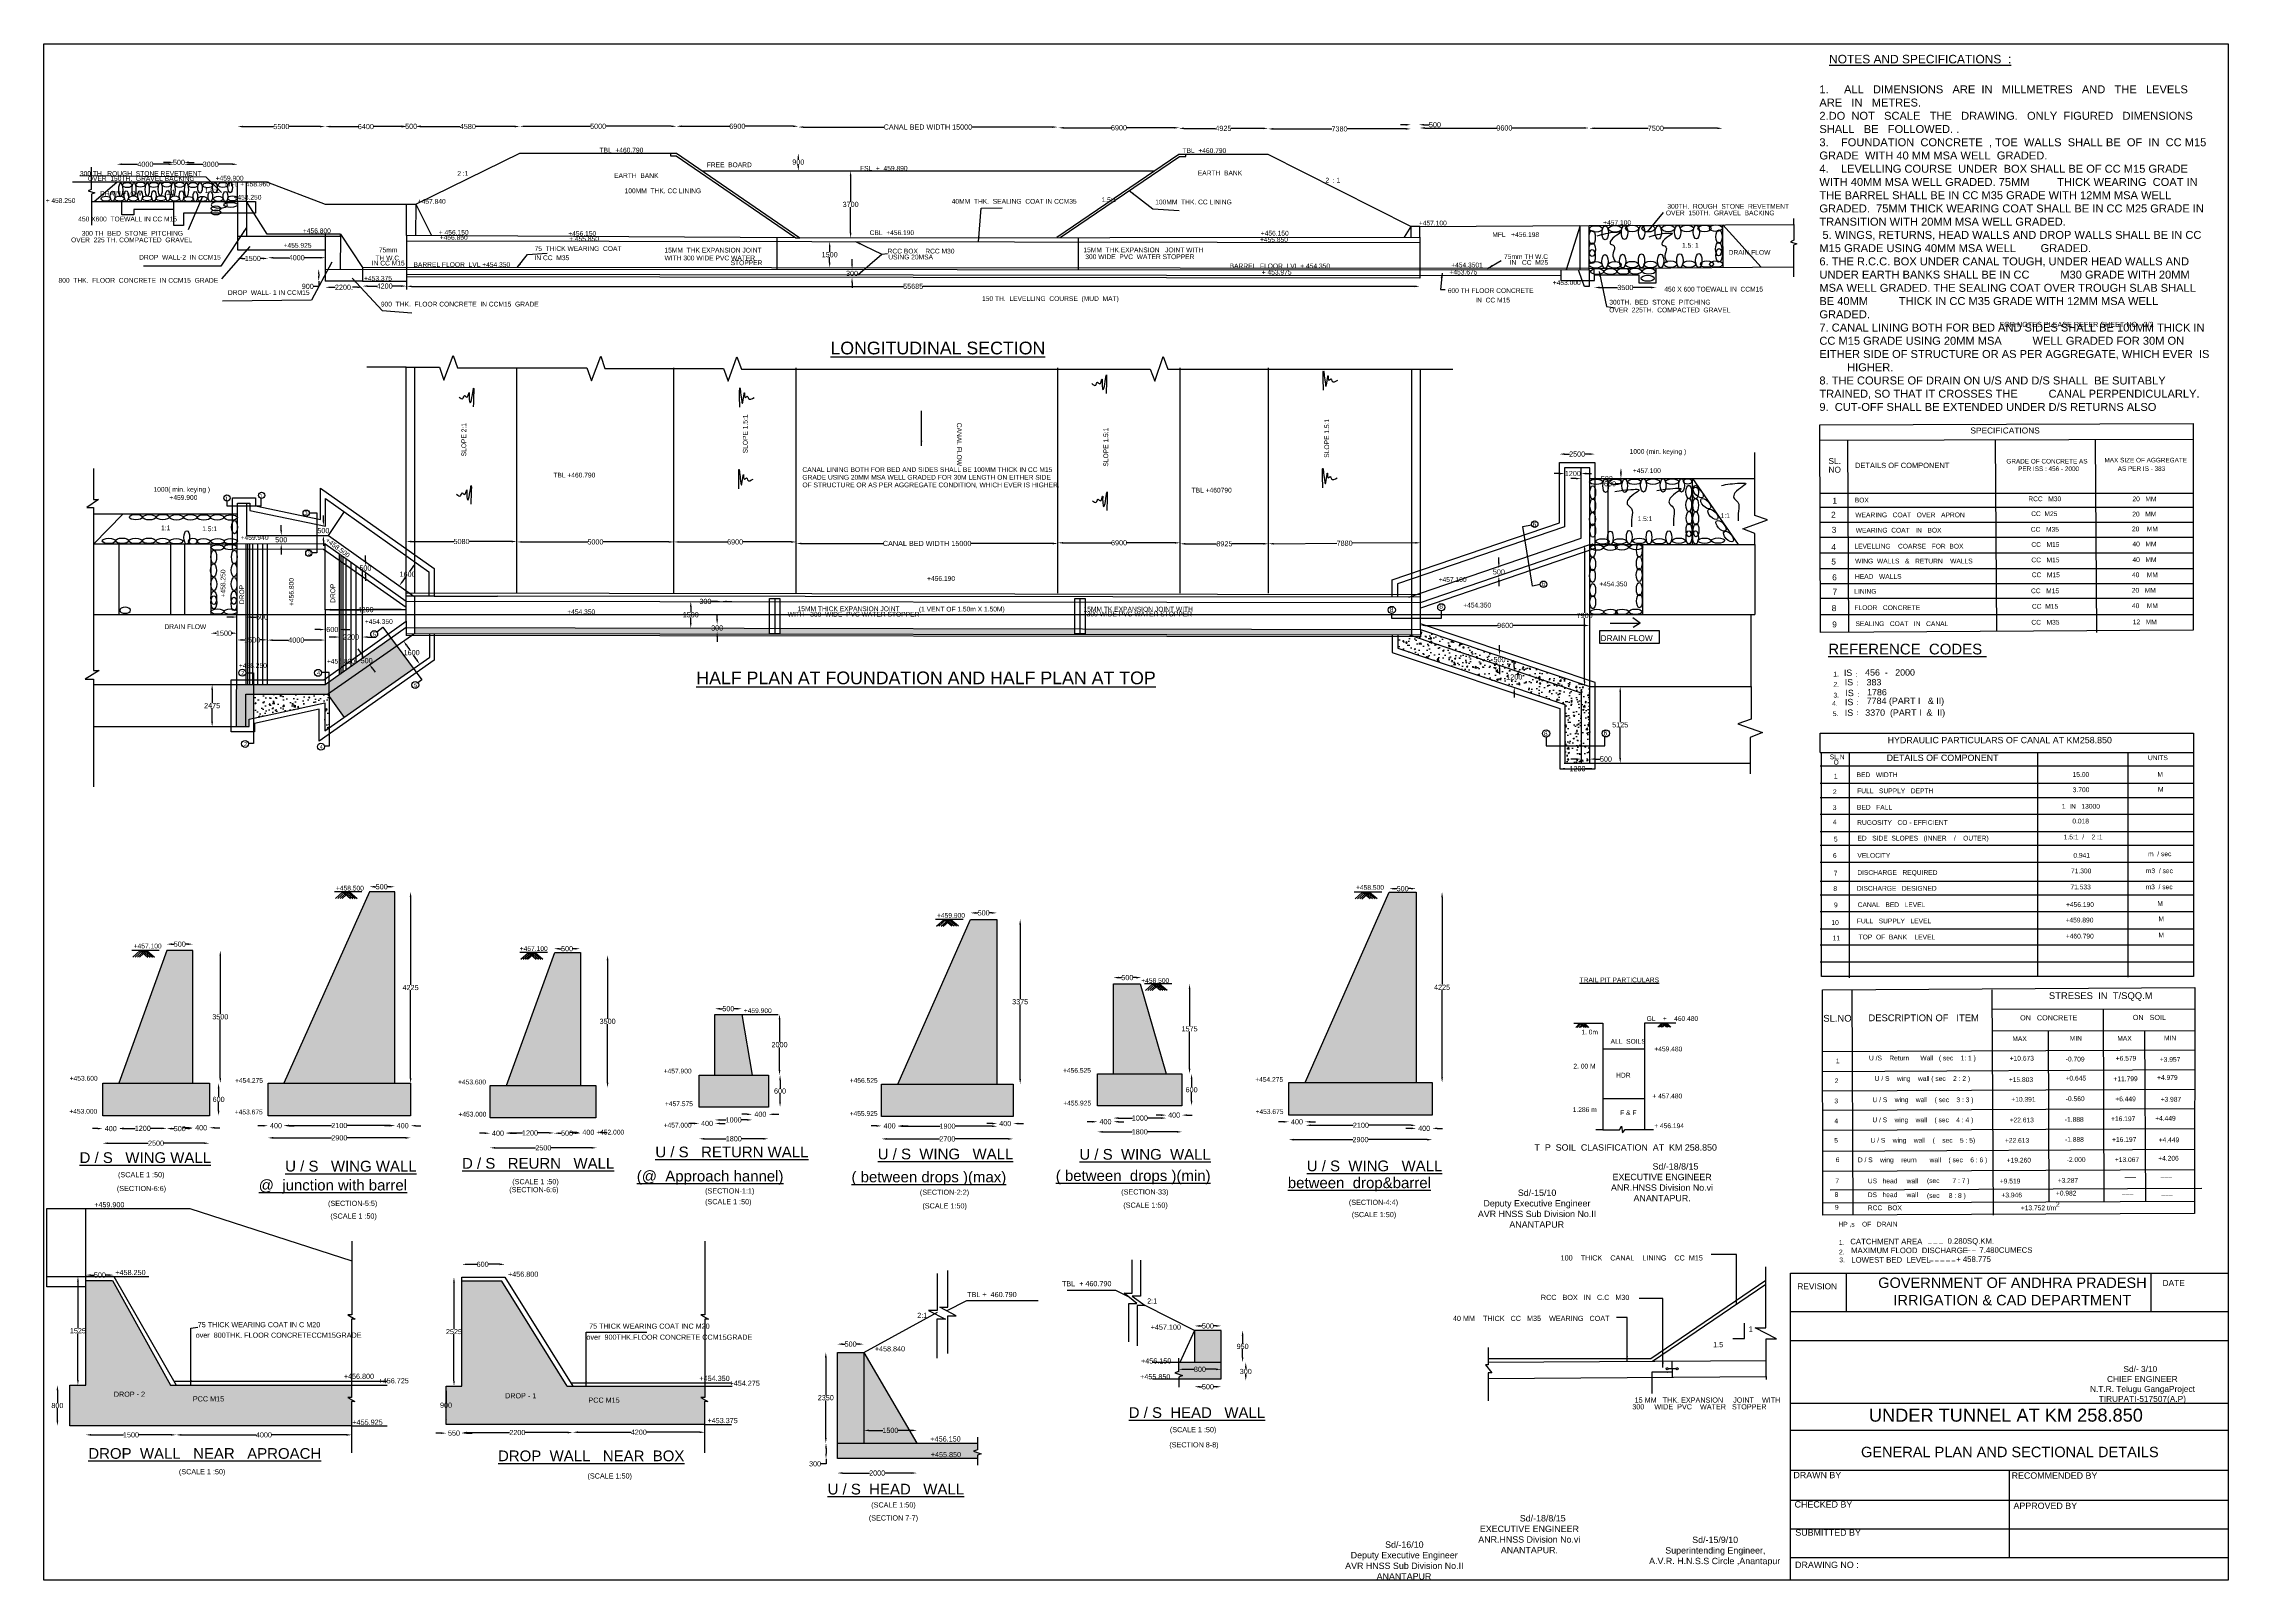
# Model space of a CAD drawing. Header units: inches. Extents: x 48010 to 53514, y -54 to 3817.
import ezdxf

# ---------------------------------------------------------------- set-up
doc = ezdxf.new("R2010")
doc.units = ezdxf.units.IN
doc.header["$MEASUREMENT"] = 0
doc.layers.add('DIMENSIONS', color=255, linetype='Continuous')
doc.layers.add('TEXT', color=1, linetype='Continuous')
doc.styles.get("Standard").update_dxf_attribs({"font": 'arial.ttf', "height": 13})
doc.dimstyles.get("Standard").update_dxf_attribs({"dimtxt": 12, "dimasz": 13, "dimexe": 0.18, "dimexo": 0.0625, "dimgap": 0.09, "dimtad": 0, "dimtih": 1, "dimtoh": 1, "dimdec": 4, "dimzin": 0, "dimdsep": 46, "dimtxsty": 'Standard', "dimcen": 0.09, "dimse1": 1, "dimse2": 1, "dimadec": 0, "dimazin": 0, "dimtfac": 1, "dimtdec": 4, "dimtofl": 0, "dimtmove": 0, "dimatfit": 3, "dimfxl": 1, "dimtolj": 1, "dimtzin": 0, "dimarcsym": 0})
pattern_1 = [(50, (0, 0), (35.863009, -3.137607), [3.75, -41.25]), (355, (0, 0), (-6.937567, 37.609607), [3, -33]), (100.4514, (2.99, -0.26), (28.92547, 34.471977), [3.18701, -35.057106]), (46.1842, (0, 10), (53.362052, -8.27595), [5.625, -61.875]), (96.6356, (4.447, 9.31), (46.733135, 48.705894), [4.780514, -52.58565]), (351.1842, (0, 10), (46.7331, 48.70593), [4.5, -49.5]), (21, (5, 7.5), (29.845353, -20.130945), [3.75, -41.25]), (326, (5, 7.5), (12.165767, 36.257502), [3, -33]), (71.4514, (7.487, 5.822), (42.011131, 16.126525), [3.18701, -35.057106]), (37.5, (0, 0), (0.6079928, 16.6446927), [0, -32.6, 0, -33.5, 0, -33.125]), (7.5, (0, 0), (13.153477, 19.7205856), [0, -19.1, 0, -31.85, 0, -12.625]), (327.5, (-11.15, 0), (26.6911218, -1.1277436), [0, -12.5, 0, -39, 0, -51.75]), (317.5, (-16.15, 0), (29.159308, 5.005249), [0, -16.25, 0, -25.9, 0, -36.75])]

# ---------------------------------------------------------------- blocks, each defined once
blk = doc.blocks.new('*D1')
at = {"layer": 'Defpoints', "color": 0, "transparency": 16777216}
for p in [(48194.4, 3468.2), (48338.1, 3513.3), (48338.1, 3468.2)]:
    blk.add_point(p, dxfattribs=at)
at = {"layer": 'DIMENSIONS', "color": 0, "lineweight": -2, "transparency": 16777216}
for p, q in [((48207.4, 3513.3), (48246.5, 3513.3)), ((48325.1, 3513.3), (48286, 3513.3))]:
    blk.add_line(p, q, dxfattribs=at)
at = {"layer": 'DIMENSIONS', "color": 0, "transparency": 16777216}
for points in [[(48207.4, 3515.5), (48207.4, 3511.1), (48194.4, 3513.3)], [(48325.1, 3515.5), (48325.1, 3511.1), (48338.1, 3513.3)]]:
    blk.add_solid(points, dxfattribs=at)
at = {"layer": 'DIMENSIONS', "color": 0, "transparency": 16777216, "insert": (48266.2, 3513.3), "char_height": 13, "attachment_point": 5}
blk.add_mtext('\\A1;4000', dxfattribs=at)
blk = doc.blocks.new('*D2')
at = {"layer": 'Defpoints', "color": 0, "transparency": 16777216}
for p in [(48363.2, 3468.2), (48498.4, 3513.2), (48498.4, 3468.2)]:
    blk.add_point(p, dxfattribs=at)
at = {"layer": 'DIMENSIONS', "color": 0, "lineweight": -2, "transparency": 16777216}
for p, q in [((48376.2, 3513.2), (48411.3, 3513.2)), ((48485.4, 3513.2), (48450.3, 3513.2))]:
    blk.add_line(p, q, dxfattribs=at)
at = {"layer": 'DIMENSIONS', "color": 0, "transparency": 16777216}
for points in [[(48376.2, 3515.4), (48376.2, 3511), (48363.2, 3513.2)], [(48485.4, 3515.4), (48485.4, 3511), (48498.4, 3513.2)]]:
    blk.add_solid(points, dxfattribs=at)
at = {"layer": 'DIMENSIONS', "color": 0, "transparency": 16777216, "insert": (48430.8, 3513.2), "char_height": 13, "attachment_point": 5}
blk.add_mtext('\\A1;3000', dxfattribs=at)
blk = doc.blocks.new('*D3')
at = {"layer": 'Defpoints', "color": 0, "transparency": 16777216}
for p in [(48338.1, 3468.2), (48363.2, 3518), (48363.2, 3468.2)]:
    blk.add_point(p, dxfattribs=at)
at = {"layer": 'DIMENSIONS', "color": 0, "lineweight": -2, "transparency": 16777216}
for p, q in [((48325.1, 3518), (48312.1, 3518)), ((48376.2, 3518), (48389.2, 3518))]:
    blk.add_line(p, q, dxfattribs=at)
at = {"layer": 'DIMENSIONS', "color": 0, "transparency": 16777216}
for points in [[(48325.1, 3520.2), (48325.1, 3515.9), (48338.1, 3518)], [(48376.2, 3520.2), (48376.2, 3515.9), (48363.2, 3518)]]:
    blk.add_solid(points, dxfattribs=at)
at = {"layer": 'DIMENSIONS', "color": 0, "transparency": 16777216, "insert": (48350.6, 3518), "char_height": 13, "attachment_point": 5}
blk.add_mtext('\\A1;500', dxfattribs=at)
blk = doc.blocks.new('*D4')
at = {"layer": 'Defpoints', "color": 0, "transparency": 16777216}
for p in [(48719, 3608.2), (48498.4, 3468.2), (48719, 3412.6)]:
    blk.add_point(p, dxfattribs=at)
at = {"layer": 'DIMENSIONS', "color": 0, "lineweight": -2, "transparency": 16777216}
for p, q in [((48511.4, 3608.2), (48589.2, 3608.2)), ((48706, 3608.2), (48628.2, 3608.2))]:
    blk.add_line(p, q, dxfattribs=at)
at = {"layer": 'DIMENSIONS', "color": 0, "transparency": 16777216}
for points in [[(48511.4, 3610.4), (48511.4, 3606.1), (48498.4, 3608.2)], [(48706, 3610.4), (48706, 3606.1), (48719, 3608.2)]]:
    blk.add_solid(points, dxfattribs=at)
at = {"layer": 'DIMENSIONS', "color": 0, "transparency": 16777216, "insert": (48608.7, 3608.2), "char_height": 13, "attachment_point": 5}
blk.add_mtext('\\A1;5500', dxfattribs=at)
blk = doc.blocks.new('*D5')
at = {"layer": 'Defpoints', "color": 0, "transparency": 16777216}
for p in [(48924.2, 3608.1), (48719, 3412.6), (48924.2, 3412.6)]:
    blk.add_point(p, dxfattribs=at)
at = {"layer": 'DIMENSIONS', "color": 0, "lineweight": -2, "transparency": 16777216}
for p, q in [((48732, 3608.1), (48802.1, 3608.1)), ((48911.2, 3608.1), (48841.1, 3608.1))]:
    blk.add_line(p, q, dxfattribs=at)
at = {"layer": 'DIMENSIONS', "color": 0, "transparency": 16777216}
for points in [[(48732, 3610.3), (48732, 3606), (48719, 3608.1)], [(48911.2, 3610.3), (48911.2, 3606), (48924.2, 3608.1)]]:
    blk.add_solid(points, dxfattribs=at)
at = {"layer": 'DIMENSIONS', "color": 0, "transparency": 16777216, "insert": (48821.6, 3608.1), "char_height": 13, "attachment_point": 5}
blk.add_mtext('\\A1;6400', dxfattribs=at)
blk = doc.blocks.new('*D6')
at = {"layer": 'Defpoints', "color": 0, "transparency": 16777216}
for p in [(48947.3, 3608.8), (48924.2, 3412.6), (48947.3, 3412.6)]:
    blk.add_point(p, dxfattribs=at)
at = {"layer": 'DIMENSIONS', "color": 0, "lineweight": -2, "transparency": 16777216}
for p, q in [((48911.2, 3608.8), (48898.2, 3608.8)), ((48960.3, 3608.8), (48973.3, 3608.8))]:
    blk.add_line(p, q, dxfattribs=at)
at = {"layer": 'DIMENSIONS', "color": 0, "transparency": 16777216}
for points in [[(48911.2, 3611), (48911.2, 3606.6), (48924.2, 3608.8)], [(48960.3, 3611), (48960.3, 3606.6), (48947.3, 3608.8)]]:
    blk.add_solid(points, dxfattribs=at)
at = {"layer": 'DIMENSIONS', "color": 0, "transparency": 16777216, "insert": (48935.7, 3608.8), "char_height": 13, "attachment_point": 5}
blk.add_mtext('\\A1;500', dxfattribs=at)
blk = doc.blocks.new('*D7')
at = {"layer": 'Defpoints', "color": 0, "transparency": 16777216}
for p in [(49209.7, 3608.3), (49209.7, 3540.9), (48947.3, 3412.6)]:
    blk.add_point(p, dxfattribs=at)
at = {"layer": 'DIMENSIONS', "color": 0, "lineweight": -2, "transparency": 16777216}
for p, q in [((48960.3, 3608.3), (49058.7, 3608.3)), ((49196.7, 3608.3), (49098.2, 3608.3))]:
    blk.add_line(p, q, dxfattribs=at)
at = {"layer": 'DIMENSIONS', "color": 0, "transparency": 16777216}
for points in [[(48960.3, 3610.5), (48960.3, 3606.2), (48947.3, 3608.3)], [(49196.7, 3610.5), (49196.7, 3606.2), (49209.7, 3608.3)]]:
    blk.add_solid(points, dxfattribs=at)
at = {"layer": 'DIMENSIONS', "color": 0, "transparency": 16777216, "insert": (49078.5, 3608.3), "char_height": 13, "attachment_point": 5}
blk.add_mtext('\\A1;4580', dxfattribs=at)
blk = doc.blocks.new('*D8')
at = {"layer": 'Defpoints', "color": 0, "transparency": 16777216}
for p in [(49604, 3608.9), (49209.7, 3540.9), (49604, 3540.9)]:
    blk.add_point(p, dxfattribs=at)
at = {"layer": 'DIMENSIONS', "color": 0, "lineweight": -2, "transparency": 16777216}
for p, q in [((49222.7, 3608.9), (49387.4, 3608.9)), ((49591, 3608.9), (49426.3, 3608.9))]:
    blk.add_line(p, q, dxfattribs=at)
at = {"layer": 'DIMENSIONS', "color": 0, "transparency": 16777216}
for points in [[(49222.7, 3611), (49222.7, 3606.7), (49209.7, 3608.9)], [(49591, 3611), (49591, 3606.7), (49604, 3608.9)]]:
    blk.add_solid(points, dxfattribs=at)
at = {"layer": 'DIMENSIONS', "color": 0, "transparency": 16777216, "insert": (49406.8, 3608.9), "char_height": 13, "attachment_point": 5}
blk.add_mtext('\\A1;5000', dxfattribs=at)
blk = doc.blocks.new('*D9')
at = {"layer": 'Defpoints', "color": 0, "transparency": 16777216}
for p in [(49911.1, 3608.9), (49604, 3540.9), (49911.1, 3496.5)]:
    blk.add_point(p, dxfattribs=at)
at = {"layer": 'DIMENSIONS', "color": 0, "lineweight": -2, "transparency": 16777216}
for p, q in [((49617, 3608.9), (49738, 3608.9)), ((49898.1, 3608.9), (49777, 3608.9))]:
    blk.add_line(p, q, dxfattribs=at)
at = {"layer": 'DIMENSIONS', "color": 0, "transparency": 16777216}
for points in [[(49617, 3611.1), (49617, 3606.7), (49604, 3608.9)], [(49898.1, 3611.1), (49898.1, 3606.7), (49911.1, 3608.9)]]:
    blk.add_solid(points, dxfattribs=at)
at = {"layer": 'DIMENSIONS', "color": 0, "transparency": 16777216, "insert": (49757.5, 3608.9), "char_height": 13, "attachment_point": 5}
blk.add_mtext('\\A1;6900', dxfattribs=at)
blk = doc.blocks.new('*D10')
at = {"layer": 'Defpoints', "color": 0, "transparency": 16777216}
for p in [(50564.2, 3607), (49911.1, 3496.5), (50564.2, 3496.4)]:
    blk.add_point(p, dxfattribs=at)
at = {"layer": 'DIMENSIONS', "color": 0, "lineweight": -2, "transparency": 16777216}
for p, q in [((49924.1, 3607), (50126.9, 3607)), ((50551.2, 3607), (50348.4, 3607))]:
    blk.add_line(p, q, dxfattribs=at)
at = {"layer": 'DIMENSIONS', "color": 0, "transparency": 16777216}
for points in [[(49924.1, 3609.2), (49924.1, 3604.8), (49911.1, 3607)], [(50551.2, 3609.2), (50551.2, 3604.8), (50564.2, 3607)]]:
    blk.add_solid(points, dxfattribs=at)
at = {"layer": 'DIMENSIONS', "color": 0, "transparency": 16777216, "insert": (50237.6, 3607), "char_height": 13, "attachment_point": 5}
blk.add_mtext('\\A1;CANAL BED WIDTH 15000', dxfattribs=at)
blk = doc.blocks.new('*D11')
at = {"layer": 'Defpoints', "color": 0, "transparency": 16777216}
for p in [(50871.2, 3605.1), (50871.2, 3532.8), (50566.5, 3328.4)]:
    blk.add_point(p, dxfattribs=at)
at = {"layer": 'DIMENSIONS', "color": 0, "lineweight": -2, "transparency": 16777216}
for p, q in [((50579.5, 3605.1), (50699.4, 3605.1)), ((50858.2, 3605.1), (50738.4, 3605.1))]:
    blk.add_line(p, q, dxfattribs=at)
at = {"layer": 'DIMENSIONS', "color": 0, "transparency": 16777216}
for points in [[(50579.5, 3607.3), (50579.5, 3603), (50566.5, 3605.1)], [(50858.2, 3607.3), (50858.2, 3603), (50871.2, 3605.1)]]:
    blk.add_solid(points, dxfattribs=at)
at = {"layer": 'DIMENSIONS', "color": 0, "transparency": 16777216, "insert": (50718.9, 3605.1), "char_height": 13, "attachment_point": 5}
blk.add_mtext('\\A1;6900', dxfattribs=at)
blk = doc.blocks.new('*D12')
at = {"layer": 'Defpoints', "color": 0, "transparency": 16777216}
for p in [(51094.6, 3603.7), (50869.7, 3538.2), (51094.6, 3538.2)]:
    blk.add_point(p, dxfattribs=at)
at = {"layer": 'DIMENSIONS', "color": 0, "lineweight": -2, "transparency": 16777216}
for p, q in [((50882.7, 3603.7), (50962.3, 3603.7)), ((51081.6, 3603.7), (51001.9, 3603.7))]:
    blk.add_line(p, q, dxfattribs=at)
at = {"layer": 'DIMENSIONS', "color": 0, "transparency": 16777216}
for points in [[(50882.7, 3605.8), (50882.7, 3601.5), (50869.7, 3603.7)], [(51081.6, 3605.8), (51081.6, 3601.5), (51094.6, 3603.7)]]:
    blk.add_solid(points, dxfattribs=at)
at = {"layer": 'DIMENSIONS', "color": 0, "transparency": 16777216, "insert": (50982.1, 3603.7), "char_height": 13, "attachment_point": 5}
blk.add_mtext('\\A1;4925', dxfattribs=at)
blk = doc.blocks.new('*D13')
at = {"layer": 'Defpoints', "color": 0, "transparency": 16777216}
for p in [(51454.6, 3602.3), (51094.6, 3538.2), (51454.6, 3356.7)]:
    blk.add_point(p, dxfattribs=at)
at = {"layer": 'DIMENSIONS', "color": 0, "lineweight": -2, "transparency": 16777216}
for p, q in [((51107.6, 3602.3), (51255.2, 3602.3)), ((51441.6, 3602.3), (51294, 3602.3))]:
    blk.add_line(p, q, dxfattribs=at)
at = {"layer": 'DIMENSIONS', "color": 0, "transparency": 16777216}
for points in [[(51107.6, 3604.5), (51107.6, 3600.1), (51094.6, 3602.3)], [(51441.6, 3604.5), (51441.6, 3600.1), (51454.6, 3602.3)]]:
    blk.add_solid(points, dxfattribs=at)
at = {"layer": 'DIMENSIONS', "color": 0, "transparency": 16777216, "insert": (51274.6, 3602.3), "char_height": 13, "attachment_point": 5}
blk.add_mtext('\\A1;7380', dxfattribs=at)
blk = doc.blocks.new('*D14')
at = {"layer": 'Defpoints', "color": 0, "transparency": 16777216}
for p in [(51474.6, 3612.8), (51454.6, 3356.7), (51474.6, 3356.7)]:
    blk.add_point(p, dxfattribs=at)
at = {"layer": 'DIMENSIONS', "color": 0, "lineweight": -2, "transparency": 16777216}
for p, q in [((51441.6, 3612.8), (51428.6, 3612.8)), ((51487.6, 3612.8), (51500.6, 3612.8))]:
    blk.add_line(p, q, dxfattribs=at)
at = {"layer": 'DIMENSIONS', "color": 0, "transparency": 16777216}
for points in [[(51441.6, 3615), (51441.6, 3610.6), (51454.6, 3612.8)], [(51487.6, 3615), (51487.6, 3610.6), (51474.6, 3612.8)]]:
    blk.add_solid(points, dxfattribs=at)
at = {"layer": 'DIMENSIONS', "color": 0, "transparency": 16777216, "insert": (51515, 3612.8), "char_height": 13, "attachment_point": 5}
blk.add_mtext('\\A1;500', dxfattribs=at)
blk = doc.blocks.new('*D15')
at = {"layer": 'Defpoints', "color": 0, "transparency": 16777216}
for p in [(51903.5, 3604.6), (51903.5, 3359), (51476.8, 3356.7)]:
    blk.add_point(p, dxfattribs=at)
at = {"layer": 'DIMENSIONS', "color": 0, "lineweight": -2, "transparency": 16777216}
for p, q in [((51489.8, 3604.6), (51670.7, 3604.6)), ((51890.5, 3604.6), (51709.6, 3604.6))]:
    blk.add_line(p, q, dxfattribs=at)
at = {"layer": 'DIMENSIONS', "color": 0, "transparency": 16777216}
for points in [[(51489.8, 3606.8), (51489.8, 3602.5), (51476.8, 3604.6)], [(51890.5, 3606.8), (51890.5, 3602.5), (51903.5, 3604.6)]]:
    blk.add_solid(points, dxfattribs=at)
at = {"layer": 'DIMENSIONS', "color": 0, "transparency": 16777216, "insert": (51690.1, 3604.6), "char_height": 13, "attachment_point": 5}
blk.add_mtext('\\A1;9600', dxfattribs=at)
blk = doc.blocks.new('*D16')
at = {"layer": 'Defpoints', "color": 0, "transparency": 16777216}
for p in [(52239.8, 3603.8), (51903.5, 3359), (52239.8, 3361.4)]:
    blk.add_point(p, dxfattribs=at)
at = {"layer": 'DIMENSIONS', "color": 0, "lineweight": -2, "transparency": 16777216}
for p, q in [((51916.5, 3603.8), (52052.2, 3603.8)), ((52226.8, 3603.8), (52091, 3603.8))]:
    blk.add_line(p, q, dxfattribs=at)
at = {"layer": 'DIMENSIONS', "color": 0, "transparency": 16777216}
for points in [[(51916.5, 3606), (51916.5, 3601.7), (51903.5, 3603.8)], [(52226.8, 3606), (52226.8, 3601.7), (52239.8, 3603.8)]]:
    blk.add_solid(points, dxfattribs=at)
at = {"layer": 'DIMENSIONS', "color": 0, "transparency": 16777216, "insert": (52071.6, 3603.8), "char_height": 13, "attachment_point": 5}
blk.add_mtext('\\A1;7500', dxfattribs=at)
blk = doc.blocks.new('*D17')
at = {"layer": 'Defpoints', "color": 0, "transparency": 16777216}
for p in [(48498.4, 3298.1), (48575.2, 3298.1), (48575.2, 3275.9)]:
    blk.add_point(p, dxfattribs=at)
at = {"layer": 'DIMENSIONS', "color": 0, "lineweight": -2, "transparency": 16777216}
for p, q in [((48511.4, 3275.9), (48517.9, 3275.9)), ((48562.2, 3275.9), (48555.7, 3275.9))]:
    blk.add_line(p, q, dxfattribs=at)
at = {"layer": 'DIMENSIONS', "color": 0, "transparency": 16777216}
for points in [[(48511.4, 3278.1), (48511.4, 3273.7), (48498.4, 3275.9)], [(48562.2, 3278.1), (48562.2, 3273.7), (48575.2, 3275.9)]]:
    blk.add_solid(points, dxfattribs=at)
at = {"layer": 'DIMENSIONS', "color": 0, "transparency": 16777216, "insert": (48536.8, 3275.9), "char_height": 13, "attachment_point": 5}
blk.add_mtext('\\A1;1500', dxfattribs=at)
blk = doc.blocks.new('*D18')
at = {"layer": 'Defpoints', "color": 0, "transparency": 16777216}
for p in [(48575.2, 3298.1), (48719.5, 3298.1), (48719.5, 3277.8)]:
    blk.add_point(p, dxfattribs=at)
at = {"layer": 'DIMENSIONS', "color": 0, "lineweight": -2, "transparency": 16777216}
for p, q in [((48588.2, 3277.8), (48627.6, 3277.8)), ((48706.5, 3277.8), (48667.1, 3277.8))]:
    blk.add_line(p, q, dxfattribs=at)
at = {"layer": 'DIMENSIONS', "color": 0, "transparency": 16777216}
for points in [[(48588.2, 3279.9), (48588.2, 3275.6), (48575.2, 3277.8)], [(48706.5, 3279.9), (48706.5, 3275.6), (48719.5, 3277.8)]]:
    blk.add_solid(points, dxfattribs=at)
at = {"layer": 'DIMENSIONS', "color": 0, "transparency": 16777216, "insert": (48647.4, 3277.8), "char_height": 13, "attachment_point": 5}
blk.add_mtext('\\A1;4000', dxfattribs=at)
blk = doc.blocks.new('*D19')
at = {"layer": 'Defpoints', "color": 0, "transparency": 16777216}
for p in [(48719.5, 3249.4), (48702.8, 3218.5), (48719.5, 3218.5)]:
    blk.add_point(p, dxfattribs=at)
at = {"layer": 'DIMENSIONS', "color": 0, "lineweight": -2, "transparency": 16777216}
for p, q in [((48702.8, 3205.5), (48689.8, 3205.5)), ((48702.8, 3236.4), (48702.8, 3231.5)), ((48702.8, 3218.5), (48702.8, 3205.5))]:
    blk.add_line(p, q, dxfattribs=at)
at = {"layer": 'DIMENSIONS', "color": 0, "transparency": 16777216}
for points in [[(48700.6, 3236.4), (48704.9, 3236.4), (48702.8, 3249.4)], [(48700.6, 3231.5), (48704.9, 3231.5), (48702.8, 3218.5)]]:
    blk.add_solid(points, dxfattribs=at)
at = {"layer": 'DIMENSIONS', "color": 0, "transparency": 16777216, "insert": (48675.3, 3205.5), "char_height": 13, "attachment_point": 5}
blk.add_mtext('\\A1;900', dxfattribs=at)
blk = doc.blocks.new('*D20')
at = {"layer": 'Defpoints', "color": 0, "transparency": 16777216}
for p in [(48719.5, 3218.5), (48813.3, 3218.5), (48813.3, 3203.3)]:
    blk.add_point(p, dxfattribs=at)
at = {"layer": 'DIMENSIONS', "color": 0, "lineweight": -2, "transparency": 16777216}
for p, q in [((48732.5, 3203.3), (48744.6, 3203.3)), ((48800.3, 3203.3), (48788.2, 3203.3))]:
    blk.add_line(p, q, dxfattribs=at)
at = {"layer": 'DIMENSIONS', "color": 0, "transparency": 16777216}
for points in [[(48732.5, 3205.4), (48732.5, 3201.1), (48719.5, 3203.3)], [(48800.3, 3205.4), (48800.3, 3201.1), (48813.3, 3203.3)]]:
    blk.add_solid(points, dxfattribs=at)
at = {"layer": 'DIMENSIONS', "color": 0, "transparency": 16777216, "insert": (48766.4, 3203.3), "char_height": 13, "attachment_point": 5}
blk.add_mtext('\\A1;2200.', dxfattribs=at)
blk = doc.blocks.new('*D21')
at = {"layer": 'Defpoints', "color": 0, "transparency": 16777216}
for p in [(48813.3, 3218.5), (48924.2, 3218.5), (48924.2, 3206.4)]:
    blk.add_point(p, dxfattribs=at)
at = {"layer": 'DIMENSIONS', "color": 0, "lineweight": -2, "transparency": 16777216}
for p, q in [((48826.3, 3206.4), (48849, 3206.4)), ((48911.2, 3206.4), (48888.5, 3206.4))]:
    blk.add_line(p, q, dxfattribs=at)
at = {"layer": 'DIMENSIONS', "color": 0, "transparency": 16777216}
for points in [[(48826.3, 3208.5), (48826.3, 3204.2), (48813.3, 3206.4)], [(48911.2, 3208.5), (48911.2, 3204.2), (48924.2, 3206.4)]]:
    blk.add_solid(points, dxfattribs=at)
at = {"layer": 'DIMENSIONS', "color": 0, "transparency": 16777216, "insert": (48868.8, 3206.4), "char_height": 13, "attachment_point": 5}
blk.add_mtext('\\A1;4200', dxfattribs=at)
blk = doc.blocks.new('*D22')
at = {"layer": 'Defpoints', "color": 0, "transparency": 16777216}
for p in [(48924.2, 3206.4), (51476.8, 3226), (51476.8, 3205.7)]:
    blk.add_point(p, dxfattribs=at)
at = {"layer": 'DIMENSIONS', "color": 0, "lineweight": -2, "transparency": 16777216}
for p, q in [((48937.2, 3205.7), (50175.9, 3205.7)), ((51463.8, 3205.7), (50225.1, 3205.7))]:
    blk.add_line(p, q, dxfattribs=at)
at = {"layer": 'DIMENSIONS', "color": 0, "transparency": 16777216}
for points in [[(48937.2, 3207.8), (48937.2, 3203.5), (48924.2, 3205.7)], [(51463.8, 3207.8), (51463.8, 3203.5), (51476.8, 3205.7)]]:
    blk.add_solid(points, dxfattribs=at)
at = {"layer": 'DIMENSIONS', "color": 0, "transparency": 16777216, "insert": (50200.5, 3205.7), "char_height": 13, "attachment_point": 5}
blk.add_mtext('\\A1;55685', dxfattribs=at)
blk = doc.blocks.new('*D23')
at = {"layer": 'Defpoints', "color": 0, "transparency": 16777216}
for p in [(51916.7, 3220.5), (52072.8, 3214.8), (52072.8, 3202.8)]:
    blk.add_point(p, dxfattribs=at)
at = {"layer": 'DIMENSIONS', "color": 0, "lineweight": -2, "transparency": 16777216}
for p, q in [((51929.7, 3202.8), (51975.3, 3202.8)), ((52059.8, 3202.8), (52014.2, 3202.8))]:
    blk.add_line(p, q, dxfattribs=at)
at = {"layer": 'DIMENSIONS', "color": 0, "transparency": 16777216}
for points in [[(51929.7, 3204.9), (51929.7, 3200.6), (51916.7, 3202.8)], [(52059.8, 3204.9), (52059.8, 3200.6), (52072.8, 3202.8)]]:
    blk.add_solid(points, dxfattribs=at)
at = {"layer": 'DIMENSIONS', "color": 0, "transparency": 16777216, "insert": (51994.7, 3202.8), "char_height": 13, "attachment_point": 5}
blk.add_mtext('\\A1;3500', dxfattribs=at)
blk = doc.blocks.new('*D24')
at = {"layer": 'Defpoints', "color": 0, "transparency": 16777216}
for p in [(49991, 3318.6), (49990.1, 3252.4), (49991, 3252.4)]:
    blk.add_point(p, dxfattribs=at)
at = {"layer": 'DIMENSIONS', "color": 0, "lineweight": -2, "transparency": 16777216}
for p, q in [((49990.1, 3305.6), (49990.1, 3292.2)), ((49990.1, 3265.4), (49990.1, 3278.8))]:
    blk.add_line(p, q, dxfattribs=at)
at = {"layer": 'DIMENSIONS', "color": 0, "transparency": 16777216}
for points in [[(49988, 3305.6), (49992.3, 3305.6), (49990.1, 3318.6)], [(49988, 3265.4), (49992.3, 3265.4), (49990.1, 3252.4)]]:
    blk.add_solid(points, dxfattribs=at)
at = {"layer": 'DIMENSIONS', "color": 0, "transparency": 16777216, "insert": (49990.1, 3285.5), "char_height": 13, "attachment_point": 5}
blk.add_mtext('\\A1;1500', dxfattribs=at)
blk = doc.blocks.new('*D25')
at = {"layer": 'Defpoints', "color": 0, "transparency": 16777216}
for p in [(50033.3, 3248.5), (50033.3, 3227.9), (50046.5, 3227.9)]:
    blk.add_point(p, dxfattribs=at)
at = {"layer": 'DIMENSIONS', "color": 0, "lineweight": -2, "transparency": 16777216}
for p, q in [((50046.5, 3261.5), (50046.5, 3274.5)), ((50046.5, 3214.9), (50046.5, 3201.9))]:
    blk.add_line(p, q, dxfattribs=at)
at = {"layer": 'DIMENSIONS', "color": 0, "transparency": 16777216}
for points in [[(50044.3, 3261.5), (50048.7, 3261.5), (50046.5, 3248.5)], [(50044.3, 3214.9), (50048.7, 3214.9), (50046.5, 3227.9)]]:
    blk.add_solid(points, dxfattribs=at)
at = {"layer": 'DIMENSIONS', "color": 0, "transparency": 16777216, "insert": (50046.5, 3238.2), "char_height": 13, "attachment_point": 5}
blk.add_mtext('\\A1;300', dxfattribs=at)
blk = doc.blocks.new('*D26')
at = {"layer": 'Defpoints', "color": 0, "transparency": 16777216}
for p in [(48606.5, 2578), (48606.5, 2556.5), (48608.4, 2556.5)]:
    blk.add_point(p, dxfattribs=at)
at = {"layer": 'DIMENSIONS', "color": 0, "lineweight": -2, "transparency": 16777216}
for p, q in [((48608.4, 2591), (48608.4, 2604)), ((48608.4, 2543.5), (48608.4, 2530.5))]:
    blk.add_line(p, q, dxfattribs=at)
at = {"layer": 'DIMENSIONS', "color": 0, "transparency": 16777216}
for points in [[(48606.2, 2591), (48610.5, 2591), (48608.4, 2578)], [(48606.2, 2543.5), (48610.5, 2543.5), (48608.4, 2556.5)]]:
    blk.add_solid(points, dxfattribs=at)
at = {"layer": 'DIMENSIONS', "color": 0, "transparency": 16777216, "insert": (48608.4, 2567.3), "char_height": 13, "attachment_point": 5}
blk.add_mtext('\\A1;500', dxfattribs=at)
blk = doc.blocks.new('*D27')
at = {"layer": 'Defpoints', "color": 0, "transparency": 16777216}
for p in [(48714.6, 2602.6), (48714.6, 2578), (48714.6, 2578)]:
    blk.add_point(p, dxfattribs=at)
at = {"layer": 'DIMENSIONS', "color": 0, "lineweight": -2, "transparency": 16777216}
for p, q in [((48714.6, 2615.6), (48714.6, 2628.6)), ((48714.6, 2565), (48714.6, 2552))]:
    blk.add_line(p, q, dxfattribs=at)
at = {"layer": 'DIMENSIONS', "color": 0, "transparency": 16777216}
for points in [[(48712.4, 2615.6), (48716.8, 2615.6), (48714.6, 2602.6)], [(48712.4, 2565), (48716.8, 2565), (48714.6, 2578)]]:
    blk.add_solid(points, dxfattribs=at)
at = {"layer": 'DIMENSIONS', "color": 0, "transparency": 16777216, "insert": (48714.6, 2590.3), "char_height": 13, "attachment_point": 5}
blk.add_mtext('\\A1;500', dxfattribs=at)
blk = doc.blocks.new('*D28')
at = {"layer": 'Defpoints', "color": 0, "transparency": 16777216}
for p in [(48820.5, 2490.2), (48824.6, 2490.2), (48834.8, 2501.7)]:
    blk.add_point(p, dxfattribs=at)
at = {"layer": 'DIMENSIONS', "color": 0, "lineweight": -2, "transparency": 16777216}
for p, q in [((48820.5, 2514.7), (48820.5, 2527.7)), ((48820.5, 2477.2), (48820.5, 2464.2))]:
    blk.add_line(p, q, dxfattribs=at)
at = {"layer": 'DIMENSIONS', "color": 0, "transparency": 16777216}
for points in [[(48818.3, 2514.7), (48822.7, 2514.7), (48820.5, 2501.7)], [(48818.3, 2477.2), (48822.7, 2477.2), (48820.5, 2490.2)]]:
    blk.add_solid(points, dxfattribs=at)
at = {"layer": 'DIMENSIONS', "color": 0, "transparency": 16777216, "insert": (48820.5, 2496), "char_height": 13, "attachment_point": 5}
blk.add_mtext('\\A1;500', dxfattribs=at)
blk = doc.blocks.new('*D29')
at = {"layer": 'Defpoints', "color": 0, "transparency": 16777216}
for p in [(48952.3, 2506.4), (48905.9, 2451.1), (48910.7, 2447.8)]:
    blk.add_point(p, dxfattribs=at)
at = {"layer": 'DIMENSIONS', "color": 0, "lineweight": -2, "transparency": 16777216}
for p, q in [((48940, 2499.1), (48931.5, 2487.2)), ((48913.5, 2461.7), (48922, 2473.7))]:
    blk.add_line(p, q, dxfattribs=at)
at = {"layer": 'DIMENSIONS', "color": 0, "transparency": 16777216}
for points in [[(48938.3, 2500.4), (48941.8, 2497.9), (48947.6, 2509.7)], [(48911.7, 2463), (48915.2, 2460.5), (48905.9, 2451.1)]]:
    blk.add_solid(points, dxfattribs=at)
at = {"layer": 'DIMENSIONS', "color": 0, "transparency": 16777216, "insert": (48926.7, 2480.4), "char_height": 13, "attachment_point": 5}
blk.add_mtext('\\A1;1600', dxfattribs=at)
blk = doc.blocks.new('*D30')
at = {"layer": 'Defpoints', "color": 0, "transparency": 16777216}
for p in [(48718.8, 2391.1), (48922.8, 2391.2), (48922.8, 2391.2)]:
    blk.add_point(p, dxfattribs=at)
at = {"layer": 'DIMENSIONS', "color": 0, "lineweight": -2, "transparency": 16777216}
for p, q in [((48731.8, 2391.1), (48801.1, 2391.1)), ((48909.8, 2391.2), (48840.6, 2391.2))]:
    blk.add_line(p, q, dxfattribs=at)
at = {"layer": 'DIMENSIONS', "color": 0, "transparency": 16777216}
for points in [[(48731.8, 2393.3), (48731.8, 2388.9), (48718.8, 2391.1)], [(48909.8, 2393.4), (48909.8, 2389), (48922.8, 2391.2)]]:
    blk.add_solid(points, dxfattribs=at)
at = {"layer": 'DIMENSIONS', "color": 0, "transparency": 16777216, "insert": (48820.8, 2391.2), "char_height": 13, "attachment_point": 5}
blk.add_mtext('\\A1;4200', dxfattribs=at)
blk = doc.blocks.new('*D31')
at = {"layer": 'Defpoints', "color": 0, "transparency": 16777216}
for p in [(48573.7, 2314.5), (48718.8, 2314.6), (48718.8, 2314.6)]:
    blk.add_point(p, dxfattribs=at)
at = {"layer": 'DIMENSIONS', "color": 0, "lineweight": -2, "transparency": 16777216}
for p, q in [((48586.7, 2314.5), (48626.5, 2314.5)), ((48705.8, 2314.6), (48666, 2314.5))]:
    blk.add_line(p, q, dxfattribs=at)
at = {"layer": 'DIMENSIONS', "color": 0, "transparency": 16777216}
for points in [[(48586.7, 2316.6), (48586.7, 2312.3), (48573.7, 2314.5)], [(48705.8, 2316.7), (48705.8, 2312.4), (48718.8, 2314.6)]]:
    blk.add_solid(points, dxfattribs=at)
at = {"layer": 'DIMENSIONS', "color": 0, "transparency": 16777216, "insert": (48646.3, 2314.5), "char_height": 13, "attachment_point": 5}
blk.add_mtext('\\A1;4000', dxfattribs=at)
blk = doc.blocks.new('*D32')
at = {"layer": 'Defpoints', "color": 0, "transparency": 16777216}
for p in [(48497, 2314.2), (48573.7, 2315.1), (48573.7, 2314.5)]:
    blk.add_point(p, dxfattribs=at)
at = {"layer": 'DIMENSIONS', "color": 0, "lineweight": -2, "transparency": 16777216}
for p, q in [((48510, 2314.8), (48516.5, 2314.9)), ((48560.7, 2315), (48554.2, 2315))]:
    blk.add_line(p, q, dxfattribs=at)
at = {"layer": 'DIMENSIONS', "color": 0, "transparency": 16777216}
for points in [[(48510, 2317), (48510, 2312.7), (48497, 2314.8)], [(48560.7, 2317.2), (48560.7, 2312.9), (48573.7, 2315.1)]]:
    blk.add_solid(points, dxfattribs=at)
at = {"layer": 'DIMENSIONS', "color": 0, "transparency": 16777216, "insert": (48535.3, 2314.9), "char_height": 13, "attachment_point": 5}
blk.add_mtext('\\A1;1500', dxfattribs=at)
blk = doc.blocks.new('*D33')
at = {"layer": 'Defpoints', "color": 0, "transparency": 16777216}
for p in [(48497.2, 2372.6), (48519.7, 2372.6), (48519.7, 2372.6)]:
    blk.add_point(p, dxfattribs=at)
at = {"layer": 'DIMENSIONS', "color": 0, "lineweight": -2, "transparency": 16777216}
for p, q in [((48484.2, 2372.6), (48471.2, 2372.6)), ((48532.7, 2372.6), (48545.7, 2372.6))]:
    blk.add_line(p, q, dxfattribs=at)
at = {"layer": 'DIMENSIONS', "color": 0, "transparency": 16777216}
for points in [[(48484.2, 2374.7), (48484.2, 2370.4), (48497.2, 2372.6)], [(48532.7, 2374.7), (48532.7, 2370.4), (48519.7, 2372.6)]]:
    blk.add_solid(points, dxfattribs=at)
at = {"layer": 'DIMENSIONS', "color": 0, "transparency": 16777216, "insert": (48560.2, 2372.6), "char_height": 13, "attachment_point": 5}
blk.add_mtext('\\A1;500', dxfattribs=at)
blk = doc.blocks.new('*D34')
at = {"layer": 'Defpoints', "color": 0, "transparency": 16777216}
for p in [(48718.8, 2341.1), (48755.1, 2341.1), (48755.1, 2341.1)]:
    blk.add_point(p, dxfattribs=at)
at = {"layer": 'DIMENSIONS', "color": 0, "lineweight": -2, "transparency": 16777216}
for p, q in [((48705.8, 2341.1), (48692.8, 2341.1)), ((48768.1, 2341.1), (48781.1, 2341.1))]:
    blk.add_line(p, q, dxfattribs=at)
at = {"layer": 'DIMENSIONS', "color": 0, "transparency": 16777216}
for points in [[(48705.8, 2343.2), (48705.8, 2338.9), (48718.8, 2341.1)], [(48768.1, 2343.2), (48768.1, 2338.9), (48755.1, 2341.1)]]:
    blk.add_solid(points, dxfattribs=at)
at = {"layer": 'DIMENSIONS', "color": 0, "transparency": 16777216, "insert": (48737, 2341.1), "char_height": 13, "attachment_point": 5}
blk.add_mtext('\\A1;600', dxfattribs=at)
blk = doc.blocks.new('*D35')
at = {"layer": 'Defpoints', "color": 0, "transparency": 16777216}
for p in [(48755.1, 2322.2), (48813.2, 2322.2), (48813.2, 2322.2)]:
    blk.add_point(p, dxfattribs=at)
at = {"layer": 'DIMENSIONS', "color": 0, "lineweight": -2, "transparency": 16777216}
for p, q in [((48742.1, 2322.2), (48729.1, 2322.2)), ((48826.2, 2322.2), (48839.2, 2322.2))]:
    blk.add_line(p, q, dxfattribs=at)
at = {"layer": 'DIMENSIONS', "color": 0, "transparency": 16777216}
for points in [[(48742.1, 2324.4), (48742.1, 2320), (48755.1, 2322.2)], [(48826.2, 2324.4), (48826.2, 2320), (48813.2, 2322.2)]]:
    blk.add_solid(points, dxfattribs=at)
at = {"layer": 'DIMENSIONS', "color": 0, "transparency": 16777216, "insert": (48784.2, 2322.2), "char_height": 13, "attachment_point": 5}
blk.add_mtext('\\A1;2200', dxfattribs=at)
blk = doc.blocks.new('*D36')
at = {"layer": 'Defpoints', "color": 0, "transparency": 16777216}
for p in [(48818.4, 2272), (48829.7, 2254.3), (48830.8, 2255.1)]:
    blk.add_point(p, dxfattribs=at)
at = {"layer": 'DIMENSIONS', "color": 0, "lineweight": -2, "transparency": 16777216}
for p, q in [((48809.6, 2281.6), (48801.8, 2292.1)), ((48837.5, 2243.8), (48845.2, 2233.4))]:
    blk.add_line(p, q, dxfattribs=at)
at = {"layer": 'DIMENSIONS', "color": 0, "transparency": 16777216}
for points in [[(48811.3, 2282.9), (48807.8, 2280.3), (48817.3, 2271.1)], [(48839.2, 2245.1), (48835.7, 2242.6), (48829.7, 2254.3)]]:
    blk.add_solid(points, dxfattribs=at)
at = {"layer": 'DIMENSIONS', "color": 0, "transparency": 16777216, "insert": (48823.5, 2262.7), "char_height": 13, "attachment_point": 5}
blk.add_mtext('\\A1;500', dxfattribs=at)
blk = doc.blocks.new('*D37')
at = {"layer": 'Defpoints', "color": 0, "transparency": 16777216}
for p in [(48916.5, 2311.9), (48957.4, 2253.8), (48957.4, 2253.8)]:
    blk.add_point(p, dxfattribs=at)
at = {"layer": 'DIMENSIONS', "color": 0, "lineweight": -2, "transparency": 16777216}
for p, q in [((48924, 2301.3), (48932.2, 2289.6)), ((48949.9, 2264.5), (48941.7, 2276.2))]:
    blk.add_line(p, q, dxfattribs=at)
at = {"layer": 'DIMENSIONS', "color": 0, "transparency": 16777216}
for points in [[(48925.8, 2302.6), (48922.2, 2300.1), (48916.5, 2311.9)], [(48951.7, 2265.7), (48948.2, 2263.2), (48957.4, 2253.8)]]:
    blk.add_solid(points, dxfattribs=at)
at = {"layer": 'DIMENSIONS', "color": 0, "transparency": 16777216, "insert": (48937, 2282.9), "char_height": 13, "attachment_point": 5}
blk.add_mtext('\\A1;1600', dxfattribs=at)
blk = doc.blocks.new('*D38')
at = {"layer": 'Defpoints', "color": 0, "transparency": 16777216}
for p in [(48922.8, 2562.8), (49202.3, 2562.8), (49202.3, 2562.8)]:
    blk.add_point(p, dxfattribs=at)
at = {"layer": 'DIMENSIONS', "color": 0, "lineweight": -2, "transparency": 16777216}
for p, q in [((48935.8, 2562.8), (49043.1, 2562.8)), ((49189.3, 2562.8), (49082.1, 2562.8))]:
    blk.add_line(p, q, dxfattribs=at)
at = {"layer": 'DIMENSIONS', "color": 0, "transparency": 16777216}
for points in [[(48935.8, 2565), (48935.8, 2560.7), (48922.8, 2562.8)], [(49189.3, 2565), (49189.3, 2560.7), (49202.3, 2562.8)]]:
    blk.add_solid(points, dxfattribs=at)
at = {"layer": 'DIMENSIONS', "color": 0, "transparency": 16777216, "insert": (49062.6, 2562.8), "char_height": 13, "attachment_point": 5}
blk.add_mtext('\\A1;5080', dxfattribs=at)
blk = doc.blocks.new('*D39')
at = {"layer": 'Defpoints', "color": 0, "transparency": 16777216}
for p in [(49202.3, 2561.8), (49597.7, 2561.8), (49597.7, 2561.8)]:
    blk.add_point(p, dxfattribs=at)
at = {"layer": 'DIMENSIONS', "color": 0, "lineweight": -2, "transparency": 16777216}
for p, q in [((49215.3, 2561.8), (49380.5, 2561.8)), ((49584.7, 2561.8), (49419.5, 2561.8))]:
    blk.add_line(p, q, dxfattribs=at)
at = {"layer": 'DIMENSIONS', "color": 0, "transparency": 16777216}
for points in [[(49215.3, 2563.9), (49215.3, 2559.6), (49202.3, 2561.8)], [(49584.7, 2563.9), (49584.7, 2559.6), (49597.7, 2561.8)]]:
    blk.add_solid(points, dxfattribs=at)
at = {"layer": 'DIMENSIONS', "color": 0, "transparency": 16777216, "insert": (49400, 2561.8), "char_height": 13, "attachment_point": 5}
blk.add_mtext('\\A1;5000', dxfattribs=at)
blk = doc.blocks.new('*D40')
at = {"layer": 'Defpoints', "color": 0, "transparency": 16777216}
for p in [(49597.7, 2561.8), (49906.1, 2561.8), (49906.1, 2561.8)]:
    blk.add_point(p, dxfattribs=at)
at = {"layer": 'DIMENSIONS', "color": 0, "lineweight": -2, "transparency": 16777216}
for p, q in [((49610.7, 2561.8), (49732.4, 2561.8)), ((49893.1, 2561.8), (49771.4, 2561.8))]:
    blk.add_line(p, q, dxfattribs=at)
at = {"layer": 'DIMENSIONS', "color": 0, "transparency": 16777216}
for points in [[(49610.7, 2563.9), (49610.7, 2559.6), (49597.7, 2561.8)], [(49893.1, 2563.9), (49893.1, 2559.6), (49906.1, 2561.8)]]:
    blk.add_solid(points, dxfattribs=at)
at = {"layer": 'DIMENSIONS', "color": 0, "transparency": 16777216, "insert": (49751.9, 2561.8), "char_height": 13, "attachment_point": 5}
blk.add_mtext('\\A1;6900', dxfattribs=at)
blk = doc.blocks.new('*D41')
at = {"layer": 'Defpoints', "color": 0, "transparency": 16777216}
for p in [(49906.1, 2561.8), (50565.2, 2561.8), (50565.2, 2557.9)]:
    blk.add_point(p, dxfattribs=at)
at = {"layer": 'DIMENSIONS', "color": 0, "lineweight": -2, "transparency": 16777216}
for p, q in [((49919.1, 2557.9), (50124.9, 2557.9)), ((50552.2, 2557.9), (50346.4, 2557.9))]:
    blk.add_line(p, q, dxfattribs=at)
at = {"layer": 'DIMENSIONS', "color": 0, "transparency": 16777216}
for points in [[(49919.1, 2560), (49919.1, 2555.7), (49906.1, 2557.9)], [(50552.2, 2560), (50552.2, 2555.7), (50565.2, 2557.9)]]:
    blk.add_solid(points, dxfattribs=at)
at = {"layer": 'DIMENSIONS', "color": 0, "transparency": 16777216, "insert": (50235.7, 2557.9), "char_height": 13, "attachment_point": 5}
blk.add_mtext('\\A1;CANAL BED WIDTH 15000', dxfattribs=at)
blk = doc.blocks.new('*D42')
at = {"layer": 'Defpoints', "color": 0, "transparency": 16777216}
for p in [(50565.2, 2557.9), (50873.1, 2559.6), (50873.1, 2557.9)]:
    blk.add_point(p, dxfattribs=at)
at = {"layer": 'DIMENSIONS', "color": 0, "lineweight": -2, "transparency": 16777216}
for p, q in [((50578.2, 2559.6), (50699.7, 2559.6)), ((50860.1, 2559.6), (50738.7, 2559.6))]:
    blk.add_line(p, q, dxfattribs=at)
at = {"layer": 'DIMENSIONS', "color": 0, "transparency": 16777216}
for points in [[(50578.2, 2561.7), (50578.2, 2557.4), (50565.2, 2559.6)], [(50860.1, 2561.7), (50860.1, 2557.4), (50873.1, 2559.6)]]:
    blk.add_solid(points, dxfattribs=at)
at = {"layer": 'DIMENSIONS', "color": 0, "transparency": 16777216, "insert": (50719.2, 2559.6), "char_height": 13, "attachment_point": 5}
blk.add_mtext('\\A1;6900', dxfattribs=at)
blk = doc.blocks.new('*D43')
at = {"layer": 'Defpoints', "color": 0, "transparency": 16777216}
for p in [(50873.1, 2559.6), (51096, 2559.6), (51096, 2557.1)]:
    blk.add_point(p, dxfattribs=at)
at = {"layer": 'DIMENSIONS', "color": 0, "lineweight": -2, "transparency": 16777216}
for p, q in [((50886.1, 2557.1), (50965, 2557.1)), ((51083, 2557.1), (51004.1, 2557.1))]:
    blk.add_line(p, q, dxfattribs=at)
at = {"layer": 'DIMENSIONS', "color": 0, "transparency": 16777216}
for points in [[(50886.1, 2559.3), (50886.1, 2554.9), (50873.1, 2557.1)], [(51083, 2559.3), (51083, 2554.9), (51096, 2557.1)]]:
    blk.add_solid(points, dxfattribs=at)
at = {"layer": 'DIMENSIONS', "color": 0, "transparency": 16777216, "insert": (50984.6, 2557.1), "char_height": 13, "attachment_point": 5}
blk.add_mtext('\\A1;8925', dxfattribs=at)
blk = doc.blocks.new('*D44')
at = {"layer": 'Defpoints', "color": 0, "transparency": 16777216}
for p in [(51096, 2557.1), (51478.9, 2559.6), (51478.9, 2559.6)]:
    blk.add_point(p, dxfattribs=at)
at = {"layer": 'DIMENSIONS', "color": 0, "lineweight": -2, "transparency": 16777216}
for p, q in [((51109, 2557.3), (51268, 2558.3)), ((51465.9, 2559.5), (51306.9, 2558.5))]:
    blk.add_line(p, q, dxfattribs=at)
at = {"layer": 'DIMENSIONS', "color": 0, "transparency": 16777216}
for points in [[(51109, 2559.4), (51109.1, 2555.1), (51096, 2557.2)], [(51465.9, 2561.7), (51465.9, 2557.4), (51478.9, 2559.6)]]:
    blk.add_solid(points, dxfattribs=at)
at = {"layer": 'DIMENSIONS', "color": 0, "transparency": 16777216, "insert": (51287.5, 2558.4), "char_height": 13, "attachment_point": 5}
blk.add_mtext('\\A1;7880', dxfattribs=at)
blk = doc.blocks.new('*D45')
at = {"layer": 'Defpoints', "color": 0, "transparency": 16777216}
for p in [(51829, 2761.8), (51917.7, 2783.1), (51917.7, 2761.8)]:
    blk.add_point(p, dxfattribs=at)
at = {"layer": 'DIMENSIONS', "color": 0, "lineweight": -2, "transparency": 16777216}
for p, q in [((51842, 2783.1), (51853.8, 2783.1)), ((51904.7, 2783.1), (51892.9, 2783.1))]:
    blk.add_line(p, q, dxfattribs=at)
at = {"layer": 'DIMENSIONS', "color": 0, "transparency": 16777216}
for points in [[(51842, 2785.3), (51842, 2780.9), (51829, 2783.1)], [(51904.7, 2785.3), (51904.7, 2780.9), (51917.7, 2783.1)]]:
    blk.add_solid(points, dxfattribs=at)
at = {"layer": 'DIMENSIONS', "color": 0, "transparency": 16777216, "insert": (51873.3, 2783.1), "char_height": 13, "attachment_point": 5}
blk.add_mtext('\\A1;2500', dxfattribs=at)
blk = doc.blocks.new('*D46')
at = {"layer": 'Defpoints', "color": 0, "transparency": 16777216}
for p in [(51841.7, 2748.5), (51883.2, 2748.5), (51883.2, 2734.1)]:
    blk.add_point(p, dxfattribs=at)
at = {"layer": 'DIMENSIONS', "color": 0, "lineweight": -2, "transparency": 16777216}
for p, q in [((51828.7, 2734.1), (51815.7, 2734.1)), ((51896.2, 2734.1), (51909.2, 2734.1))]:
    blk.add_line(p, q, dxfattribs=at)
at = {"layer": 'DIMENSIONS', "color": 0, "transparency": 16777216}
for points in [[(51828.7, 2736.2), (51828.7, 2731.9), (51841.7, 2734.1)], [(51896.2, 2736.2), (51896.2, 2731.9), (51883.2, 2734.1)]]:
    blk.add_solid(points, dxfattribs=at)
at = {"layer": 'DIMENSIONS', "color": 0, "transparency": 16777216, "insert": (51862.5, 2734.1), "char_height": 13, "attachment_point": 5}
blk.add_mtext('\\A1;1200', dxfattribs=at)
blk = doc.blocks.new('*D47')
at = {"layer": 'Defpoints', "color": 0, "transparency": 16777216}
for p in [(51883.2, 2719.8), (51907.6, 2721.4), (51907.6, 2721.4)]:
    blk.add_point(p, dxfattribs=at)
at = {"layer": 'DIMENSIONS', "color": 0, "lineweight": -2, "transparency": 16777216}
for p, q in [((51870.2, 2721.4), (51857.2, 2721.4)), ((51920.6, 2721.4), (51933.6, 2721.4))]:
    blk.add_line(p, q, dxfattribs=at)
at = {"layer": 'DIMENSIONS', "color": 0, "transparency": 16777216}
for points in [[(51870.2, 2723.5), (51870.2, 2719.2), (51883.2, 2721.4)], [(51920.6, 2723.5), (51920.6, 2719.2), (51907.6, 2721.4)]]:
    blk.add_solid(points, dxfattribs=at)
at = {"layer": 'DIMENSIONS', "color": 0, "transparency": 16777216, "insert": (51948.1, 2721.4), "char_height": 13, "attachment_point": 5}
blk.add_mtext('\\A1;500', dxfattribs=at)
blk = doc.blocks.new('*D48')
at = {"layer": 'Defpoints', "color": 0, "transparency": 16777216}
for p in [(51905, 2748.5), (51905, 2721.4), (51983.7, 2721.4)]:
    blk.add_point(p, dxfattribs=at)
at = {"layer": 'DIMENSIONS', "color": 0, "lineweight": -2, "transparency": 16777216}
for p, q in [((51983.7, 2708.4), (51970.7, 2708.4)), ((51983.7, 2735.5), (51983.7, 2734.4)), ((51983.7, 2721.4), (51983.7, 2708.4))]:
    blk.add_line(p, q, dxfattribs=at)
at = {"layer": 'DIMENSIONS', "color": 0, "transparency": 16777216}
for points in [[(51981.5, 2735.5), (51985.9, 2735.5), (51983.7, 2748.5)], [(51981.5, 2734.4), (51985.9, 2734.4), (51983.7, 2721.4)]]:
    blk.add_solid(points, dxfattribs=at)
at = {"layer": 'DIMENSIONS', "color": 0, "transparency": 16777216, "insert": (51956.2, 2708.4), "char_height": 13, "attachment_point": 5}
blk.add_mtext('\\A1;600', dxfattribs=at)
blk = doc.blocks.new('*D49')
at = {"layer": 'Defpoints', "color": 0, "transparency": 16777216}
for p in [(51666.2, 2496.9), (51673.4, 2476), (51676.1, 2476)]:
    blk.add_point(p, dxfattribs=at)
at = {"layer": 'DIMENSIONS', "color": 0, "lineweight": -2, "transparency": 16777216}
for p, q in [((51676.1, 2509.9), (51676.1, 2522.9)), ((51676.1, 2463), (51676.1, 2450))]:
    blk.add_line(p, q, dxfattribs=at)
at = {"layer": 'DIMENSIONS', "color": 0, "transparency": 16777216}
for points in [[(51673.9, 2509.9), (51678.2, 2509.9), (51676.1, 2496.9)], [(51673.9, 2463), (51678.2, 2463), (51676.1, 2476)]]:
    blk.add_solid(points, dxfattribs=at)
at = {"layer": 'DIMENSIONS', "color": 0, "transparency": 16777216, "insert": (51676.1, 2486.4), "char_height": 13, "attachment_point": 5}
blk.add_mtext('\\A1;500', dxfattribs=at)
blk = doc.blocks.new('*D50')
at = {"layer": 'Defpoints', "color": 0, "transparency": 16777216}
for p in [(51478.9, 2355.5), (51905.1, 2355.9), (51905.1, 2351.4)]:
    blk.add_point(p, dxfattribs=at)
at = {"layer": 'DIMENSIONS', "color": 0, "lineweight": -2, "transparency": 16777216}
for p, q in [((51491.9, 2351.4), (51672.5, 2351.4)), ((51892.1, 2351.4), (51711.5, 2351.4))]:
    blk.add_line(p, q, dxfattribs=at)
at = {"layer": 'DIMENSIONS', "color": 0, "transparency": 16777216}
for points in [[(51491.9, 2353.6), (51491.9, 2349.2), (51478.9, 2351.4)], [(51892.1, 2353.6), (51892.1, 2349.2), (51905.1, 2351.4)]]:
    blk.add_solid(points, dxfattribs=at)
at = {"layer": 'DIMENSIONS', "color": 0, "transparency": 16777216, "insert": (51692, 2351.4), "char_height": 13, "attachment_point": 5}
blk.add_mtext('\\A1;9600', dxfattribs=at)
blk = doc.blocks.new('*D51')
at = {"layer": 'Defpoints', "color": 0, "transparency": 16777216}
for p in [(51905, 2555.1), (51892.1, 2197.8), (51905.3, 2197.8)]:
    blk.add_point(p, dxfattribs=at)
at = {"layer": 'DIMENSIONS', "color": 0, "lineweight": -2, "transparency": 16777216}
for p, q in [((51892.1, 2542.1), (51892.1, 2383.2)), ((51892.1, 2210.8), (51892.1, 2369.7))]:
    blk.add_line(p, q, dxfattribs=at)
at = {"layer": 'DIMENSIONS', "color": 0, "transparency": 16777216}
for points in [[(51890, 2542.1), (51894.3, 2542.1), (51892.1, 2555.1)], [(51890, 2210.8), (51894.3, 2210.8), (51892.1, 2197.8)]]:
    blk.add_solid(points, dxfattribs=at)
at = {"layer": 'DIMENSIONS', "color": 0, "transparency": 16777216, "insert": (51892.1, 2376.5), "char_height": 13, "attachment_point": 5}
blk.add_mtext('\\A1;7900', dxfattribs=at)
blk = doc.blocks.new('*D52')
at = {"layer": 'Defpoints', "color": 0, "transparency": 16777216}
for p in [(51981.8, 2197.8), (51981.8, 2004.1), (51981.8, 2004.1)]:
    blk.add_point(p, dxfattribs=at)
at = {"layer": 'DIMENSIONS', "color": 0, "lineweight": -2, "transparency": 16777216}
for p, q in [((51981.8, 2184.8), (51981.8, 2107.7)), ((51981.8, 2017.1), (51981.8, 2094.2))]:
    blk.add_line(p, q, dxfattribs=at)
at = {"layer": 'DIMENSIONS', "color": 0, "transparency": 16777216}
for points in [[(51979.7, 2184.8), (51984, 2184.8), (51981.8, 2197.8)], [(51979.7, 2017.1), (51984, 2017.1), (51981.8, 2004.1)]]:
    blk.add_solid(points, dxfattribs=at)
at = {"layer": 'DIMENSIONS', "color": 0, "transparency": 16777216, "insert": (51981.8, 2101), "char_height": 13, "attachment_point": 5}
blk.add_mtext('\\A1;5125', dxfattribs=at)
blk = doc.blocks.new('*D53')
at = {"layer": 'Defpoints', "color": 0, "transparency": 16777216}
for p in [(51883.4, 2014.7), (51905.4, 2014.7), (51905.4, 2014.7)]:
    blk.add_point(p, dxfattribs=at)
at = {"layer": 'DIMENSIONS', "color": 0, "lineweight": -2, "transparency": 16777216}
for p, q in [((51870.4, 2014.7), (51857.4, 2014.7)), ((51918.4, 2014.7), (51931.4, 2014.7))]:
    blk.add_line(p, q, dxfattribs=at)
at = {"layer": 'DIMENSIONS', "color": 0, "transparency": 16777216}
for points in [[(51870.4, 2016.9), (51870.4, 2012.6), (51883.4, 2014.7)], [(51918.4, 2016.9), (51918.4, 2012.6), (51905.4, 2014.7)]]:
    blk.add_solid(points, dxfattribs=at)
at = {"layer": 'DIMENSIONS', "color": 0, "transparency": 16777216, "insert": (51945.8, 2014.7), "char_height": 13, "attachment_point": 5}
blk.add_mtext('\\A1;500', dxfattribs=at)
blk = doc.blocks.new('*D54')
at = {"layer": 'Defpoints', "color": 0, "transparency": 16777216}
for p in [(51829.4, 1990.5), (51919, 1990.5), (51919, 1990.5)]:
    blk.add_point(p, dxfattribs=at)
at = {"layer": 'DIMENSIONS', "color": 0, "lineweight": -2, "transparency": 16777216}
for p, q in [((51842.4, 1990.5), (51855.3, 1990.5)), ((51906, 1990.5), (51893.1, 1990.5))]:
    blk.add_line(p, q, dxfattribs=at)
at = {"layer": 'DIMENSIONS', "color": 0, "transparency": 16777216}
for points in [[(51842.4, 1992.6), (51842.4, 1988.3), (51829.4, 1990.5)], [(51906, 1992.6), (51906, 1988.3), (51919, 1990.5)]]:
    blk.add_solid(points, dxfattribs=at)
at = {"layer": 'DIMENSIONS', "color": 0, "transparency": 16777216, "insert": (51874.2, 1990.5), "char_height": 13, "attachment_point": 5}
blk.add_mtext('\\A1;1200', dxfattribs=at)
blk = doc.blocks.new('*D55')
at = {"layer": 'Defpoints', "color": 0, "transparency": 16777216}
for p in [(51673.7, 2275.8), (51666.7, 2254.9), (51677.7, 2254.9)]:
    blk.add_point(p, dxfattribs=at)
at = {"layer": 'DIMENSIONS', "color": 0, "lineweight": -2, "transparency": 16777216}
for p, q in [((51677.7, 2288.8), (51677.7, 2301.8)), ((51677.7, 2241.9), (51677.7, 2228.9))]:
    blk.add_line(p, q, dxfattribs=at)
at = {"layer": 'DIMENSIONS', "color": 0, "transparency": 16777216}
for points in [[(51675.6, 2288.8), (51679.9, 2288.8), (51677.7, 2275.8)], [(51675.6, 2241.9), (51679.9, 2241.9), (51677.7, 2254.9)]]:
    blk.add_solid(points, dxfattribs=at)
at = {"layer": 'DIMENSIONS', "color": 0, "transparency": 16777216, "insert": (51677.7, 2265.3), "char_height": 13, "attachment_point": 5}
blk.add_mtext('\\A1;500', dxfattribs=at)
blk = doc.blocks.new('*D56')
at = {"layer": 'Defpoints', "color": 0, "transparency": 16777216}
for p in [(51726.7, 2234.6), (51713.6, 2195.6), (51714.9, 2195.6)]:
    blk.add_point(p, dxfattribs=at)
at = {"layer": 'DIMENSIONS', "color": 0, "lineweight": -2, "transparency": 16777216}
for p, q in [((51714.9, 2247.6), (51714.9, 2260.6)), ((51714.9, 2182.6), (51714.9, 2169.6))]:
    blk.add_line(p, q, dxfattribs=at)
at = {"layer": 'DIMENSIONS', "color": 0, "transparency": 16777216}
for points in [[(51712.7, 2247.6), (51717, 2247.6), (51714.9, 2234.6)], [(51712.7, 2182.6), (51717, 2182.6), (51714.9, 2195.6)]]:
    blk.add_solid(points, dxfattribs=at)
at = {"layer": 'DIMENSIONS', "color": 0, "transparency": 16777216, "insert": (51714.9, 2221.6), "char_height": 13, "attachment_point": 5}
blk.add_mtext('\\A1;1200', dxfattribs=at)
blk = doc.blocks.new('*D57')
at = {"layer": 'Defpoints', "color": 0, "transparency": 16777216}
for p in [(49640.3, 2412), (49640.2, 2344.6), (49640.2, 2344.6)]:
    blk.add_point(p, dxfattribs=at)
at = {"layer": 'DIMENSIONS', "color": 0, "lineweight": -2, "transparency": 16777216}
for p, q in [((49640.2, 2399), (49640.2, 2385)), ((49640.2, 2357.6), (49640.2, 2371.5))]:
    blk.add_line(p, q, dxfattribs=at)
at = {"layer": 'DIMENSIONS', "color": 0, "transparency": 16777216}
for points in [[(49638, 2399), (49642.3, 2399), (49640.2, 2412)], [(49638, 2357.6), (49642.3, 2357.6), (49640.2, 2344.6)]]:
    blk.add_solid(points, dxfattribs=at)
at = {"layer": 'DIMENSIONS', "color": 0, "transparency": 16777216, "insert": (49640.2, 2378.3), "char_height": 13, "attachment_point": 5}
blk.add_mtext('\\A1;1500', dxfattribs=at)
blk = doc.blocks.new('*D58')
at = {"layer": 'Defpoints', "color": 0, "transparency": 16777216}
for p in [(49717.5, 2424.7), (49717.5, 2411.9), (49717.5, 2411.9)]:
    blk.add_point(p, dxfattribs=at)
at = {"layer": 'DIMENSIONS', "color": 0, "lineweight": -2, "transparency": 16777216}
for p, q in [((49704.5, 2411.9), (49691.5, 2411.9)), ((49730.5, 2411.9), (49743.5, 2411.9))]:
    blk.add_line(p, q, dxfattribs=at)
at = {"layer": 'DIMENSIONS', "color": 0, "transparency": 16777216}
for points in [[(49704.5, 2414), (49704.5, 2409.7), (49717.5, 2411.9)], [(49730.5, 2414), (49730.5, 2409.7), (49717.5, 2411.9)]]:
    blk.add_solid(points, dxfattribs=at)
at = {"layer": 'DIMENSIONS', "color": 0, "transparency": 16777216, "insert": (49677.1, 2411.9), "char_height": 13, "attachment_point": 5}
blk.add_mtext('\\A1;300', dxfattribs=at)
blk = doc.blocks.new('*D59')
at = {"layer": 'Defpoints', "color": 0, "transparency": 16777216}
for p in [(49701.1, 2353.7), (49706.6, 2336.3), (49706.6, 2336.3)]:
    blk.add_point(p, dxfattribs=at)
at = {"layer": 'DIMENSIONS', "color": 0, "lineweight": -2, "transparency": 16777216}
for p, q in [((49706.6, 2366.7), (49706.6, 2379.7)), ((49706.6, 2323.3), (49706.6, 2310.3))]:
    blk.add_line(p, q, dxfattribs=at)
at = {"layer": 'DIMENSIONS', "color": 0, "transparency": 16777216}
for points in [[(49704.4, 2366.7), (49708.7, 2366.7), (49706.6, 2353.7)], [(49704.4, 2323.3), (49708.7, 2323.3), (49706.6, 2336.3)]]:
    blk.add_solid(points, dxfattribs=at)
at = {"layer": 'DIMENSIONS', "color": 0, "transparency": 16777216, "insert": (49706.6, 2345), "char_height": 13, "attachment_point": 5}
blk.add_mtext('\\A1;300', dxfattribs=at)
blk = doc.blocks.new('*D60')
at = {"layer": 'Defpoints', "color": 0, "transparency": 16777216}
for p in [(48385.6, 1548.5), (48320, 1532.6), (48385.6, 1532.6)]:
    blk.add_point(p, dxfattribs=at)
at = {"layer": 'DIMENSIONS', "color": 0, "lineweight": -2, "transparency": 16777216}
for p, q in [((48333, 1548.5), (48338.4, 1548.5)), ((48372.6, 1548.5), (48367.3, 1548.5))]:
    blk.add_line(p, q, dxfattribs=at)
at = {"layer": 'DIMENSIONS', "color": 0, "transparency": 16777216}
for points in [[(48333, 1550.7), (48333, 1546.4), (48320, 1548.5)], [(48372.6, 1550.7), (48372.6, 1546.4), (48385.6, 1548.5)]]:
    blk.add_solid(points, dxfattribs=at)
at = {"layer": 'DIMENSIONS', "color": 0, "transparency": 16777216, "insert": (48352.8, 1548.5), "char_height": 13, "attachment_point": 5}
blk.add_mtext('\\A1;500', dxfattribs=at)
blk = doc.blocks.new('*D61')
at = {"layer": 'Defpoints', "color": 0, "transparency": 16777216}
for p in [(48388.1, 1532.6), (48385.6, 1198.5), (48454.9, 1198.5)]:
    blk.add_point(p, dxfattribs=at)
at = {"layer": 'DIMENSIONS', "color": 0, "lineweight": -2, "transparency": 16777216}
for p, q in [((48454.9, 1519.6), (48454.9, 1372.3)), ((48454.9, 1211.5), (48454.9, 1358.8))]:
    blk.add_line(p, q, dxfattribs=at)
at = {"layer": 'DIMENSIONS', "color": 0, "transparency": 16777216}
for points in [[(48452.7, 1519.6), (48457.1, 1519.6), (48454.9, 1532.6)], [(48452.7, 1211.5), (48457.1, 1211.5), (48454.9, 1198.5)]]:
    blk.add_solid(points, dxfattribs=at)
at = {"layer": 'DIMENSIONS', "color": 0, "transparency": 16777216, "insert": (48454.9, 1365.5), "char_height": 13, "attachment_point": 5}
blk.add_mtext('\\A1;3500', dxfattribs=at)
blk = doc.blocks.new('*D62')
at = {"layer": 'Defpoints', "color": 0, "transparency": 16777216}
for p in [(48427.5, 1198.5), (48427.5, 1116.3), (48450.5, 1116.3)]:
    blk.add_point(p, dxfattribs=at)
at = {"layer": 'DIMENSIONS', "color": 0, "lineweight": -2, "transparency": 16777216}
for p, q in [((48450.5, 1185.5), (48450.5, 1164.1)), ((48450.5, 1129.3), (48450.5, 1150.7))]:
    blk.add_line(p, q, dxfattribs=at)
at = {"layer": 'DIMENSIONS', "color": 0, "transparency": 16777216}
for points in [[(48448.4, 1185.5), (48452.7, 1185.5), (48450.5, 1198.5)], [(48448.4, 1129.3), (48452.7, 1129.3), (48450.5, 1116.3)]]:
    blk.add_solid(points, dxfattribs=at)
at = {"layer": 'DIMENSIONS', "color": 0, "transparency": 16777216, "insert": (48450.5, 1157.4), "char_height": 13, "attachment_point": 5}
blk.add_mtext('\\A1;600', dxfattribs=at)
blk = doc.blocks.new('*D63')
at = {"layer": 'Defpoints', "color": 0, "transparency": 16777216}
for p in [(48199.2, 1198.5), (48158.6, 1116.3), (48199.2, 1083.8)]:
    blk.add_point(p, dxfattribs=at)
at = {"layer": 'DIMENSIONS', "color": 0, "lineweight": -2, "transparency": 16777216}
for p, q in [((48145.6, 1083.8), (48132.6, 1083.8)), ((48212.2, 1083.8), (48225.2, 1083.8))]:
    blk.add_line(p, q, dxfattribs=at)
at = {"layer": 'DIMENSIONS', "color": 0, "transparency": 16777216}
for points in [[(48145.6, 1085.9), (48145.6, 1081.6), (48158.6, 1083.8)], [(48212.2, 1085.9), (48212.2, 1081.6), (48199.2, 1083.8)]]:
    blk.add_solid(points, dxfattribs=at)
at = {"layer": 'DIMENSIONS', "color": 0, "transparency": 16777216, "insert": (48178.9, 1083.8), "char_height": 13, "attachment_point": 5}
blk.add_mtext('\\A1;400', dxfattribs=at)
blk = doc.blocks.new('*D64')
at = {"layer": 'Defpoints', "color": 0, "transparency": 16777216}
for p in [(48320, 1532.6), (48199.2, 1198.5), (48320, 1084.4)]:
    blk.add_point(p, dxfattribs=at)
at = {"layer": 'DIMENSIONS', "color": 0, "lineweight": -2, "transparency": 16777216}
for p, q in [((48212.2, 1084.4), (48240.7, 1084.4)), ((48307, 1084.4), (48278.5, 1084.4))]:
    blk.add_line(p, q, dxfattribs=at)
at = {"layer": 'DIMENSIONS', "color": 0, "transparency": 16777216}
for points in [[(48212.2, 1086.6), (48212.2, 1082.3), (48199.2, 1084.4)], [(48307, 1086.6), (48307, 1082.3), (48320, 1084.4)]]:
    blk.add_solid(points, dxfattribs=at)
at = {"layer": 'DIMENSIONS', "color": 0, "transparency": 16777216, "insert": (48259.6, 1084.4), "char_height": 13, "attachment_point": 5}
blk.add_mtext('\\A1;1200', dxfattribs=at)
blk = doc.blocks.new('*D65')
at = {"layer": 'Defpoints', "color": 0, "transparency": 16777216}
for p in [(48320, 1067.9), (48385.6, 1083.8), (48385.6, 1067.9)]:
    blk.add_point(p, dxfattribs=at)
at = {"layer": 'DIMENSIONS', "color": 0, "lineweight": -2, "transparency": 16777216}
for p, q in [((48333, 1083.8), (48338.4, 1083.8)), ((48372.6, 1083.8), (48367.3, 1083.8))]:
    blk.add_line(p, q, dxfattribs=at)
at = {"layer": 'DIMENSIONS', "color": 0, "transparency": 16777216}
for points in [[(48333, 1086), (48333, 1081.6), (48320, 1083.8)], [(48372.6, 1086), (48372.6, 1081.6), (48385.6, 1083.8)]]:
    blk.add_solid(points, dxfattribs=at)
at = {"layer": 'DIMENSIONS', "color": 0, "transparency": 16777216, "insert": (48352.8, 1083.8), "char_height": 13, "attachment_point": 5}
blk.add_mtext('\\A1;500', dxfattribs=at)
blk = doc.blocks.new('*D66')
at = {"layer": 'Defpoints', "color": 0, "transparency": 16777216}
for p in [(48385.6, 1198.5), (48427.5, 1198.5), (48427.5, 1085.9)]:
    blk.add_point(p, dxfattribs=at)
at = {"layer": 'DIMENSIONS', "color": 0, "lineweight": -2, "transparency": 16777216}
for p, q in [((48372.6, 1085.9), (48359.6, 1085.9)), ((48440.5, 1085.9), (48453.5, 1085.9))]:
    blk.add_line(p, q, dxfattribs=at)
at = {"layer": 'DIMENSIONS', "color": 0, "transparency": 16777216}
for points in [[(48372.6, 1088.1), (48372.6, 1083.8), (48385.6, 1085.9)], [(48440.5, 1088.1), (48440.5, 1083.8), (48427.5, 1085.9)]]:
    blk.add_solid(points, dxfattribs=at)
at = {"layer": 'DIMENSIONS', "color": 0, "transparency": 16777216, "insert": (48406.6, 1085.9), "char_height": 13, "attachment_point": 5}
blk.add_mtext('\\A1;400', dxfattribs=at)
blk = doc.blocks.new('*D67')
at = {"layer": 'Defpoints', "color": 0, "transparency": 16777216}
for p in [(48830.7, 1680.3), (48894.3, 1693.1), (48894.3, 1680.3)]:
    blk.add_point(p, dxfattribs=at)
at = {"layer": 'DIMENSIONS', "color": 0, "lineweight": -2, "transparency": 16777216}
for p, q in [((48843.7, 1693.1), (48847.1, 1693.1)), ((48881.3, 1693.1), (48876, 1693.1))]:
    blk.add_line(p, q, dxfattribs=at)
at = {"layer": 'DIMENSIONS', "color": 0, "transparency": 16777216}
for points in [[(48843.7, 1695.2), (48843.7, 1690.9), (48830.7, 1693.1)], [(48881.3, 1695.2), (48881.3, 1690.9), (48894.3, 1693.1)]]:
    blk.add_solid(points, dxfattribs=at)
at = {"layer": 'DIMENSIONS', "color": 0, "transparency": 16777216, "insert": (48861.6, 1693.1), "char_height": 13, "attachment_point": 5}
blk.add_mtext('\\A1;500', dxfattribs=at)
blk = doc.blocks.new('*D68')
at = {"layer": 'Defpoints', "color": 0, "transparency": 16777216}
for p in [(48894.3, 1680.3), (48894.3, 1197.9), (48934.3, 1197.9)]:
    blk.add_point(p, dxfattribs=at)
at = {"layer": 'DIMENSIONS', "color": 0, "lineweight": -2, "transparency": 16777216}
for p, q in [((48934.3, 1667.3), (48934.3, 1445.8)), ((48934.3, 1210.9), (48934.3, 1432.3))]:
    blk.add_line(p, q, dxfattribs=at)
at = {"layer": 'DIMENSIONS', "color": 0, "transparency": 16777216}
for points in [[(48932.1, 1667.3), (48936.5, 1667.3), (48934.3, 1680.3)], [(48932.1, 1210.9), (48936.5, 1210.9), (48934.3, 1197.9)]]:
    blk.add_solid(points, dxfattribs=at)
at = {"layer": 'DIMENSIONS', "color": 0, "transparency": 16777216, "insert": (48934.3, 1439.1), "char_height": 13, "attachment_point": 5}
blk.add_mtext('\\A1;4225', dxfattribs=at)
blk = doc.blocks.new('*D69')
at = {"layer": 'Defpoints', "color": 0, "transparency": 16777216}
for p in [(48575.1, 1197.9), (48615.2, 1197.9), (48615.2, 1091.1)]:
    blk.add_point(p, dxfattribs=at)
at = {"layer": 'DIMENSIONS', "color": 0, "lineweight": -2, "transparency": 16777216}
for p, q in [((48562.1, 1091.1), (48549.1, 1091.1)), ((48628.2, 1091.1), (48641.2, 1091.1))]:
    blk.add_line(p, q, dxfattribs=at)
at = {"layer": 'DIMENSIONS', "color": 0, "transparency": 16777216}
for points in [[(48562.1, 1093.3), (48562.1, 1088.9), (48575.1, 1091.1)], [(48628.2, 1093.3), (48628.2, 1088.9), (48615.2, 1091.1)]]:
    blk.add_solid(points, dxfattribs=at)
at = {"layer": 'DIMENSIONS', "color": 0, "transparency": 16777216, "insert": (48595.2, 1091.1), "char_height": 13, "attachment_point": 5}
blk.add_mtext('\\A1;400', dxfattribs=at)
blk = doc.blocks.new('*D70')
at = {"layer": 'Defpoints', "color": 0, "transparency": 16777216}
for p in [(48615.2, 1197.9), (48894.3, 1197.9), (48894.3, 1091.6)]:
    blk.add_point(p, dxfattribs=at)
at = {"layer": 'DIMENSIONS', "color": 0, "lineweight": -2, "transparency": 16777216}
for p, q in [((48628.2, 1091.6), (48735.1, 1091.6)), ((48881.3, 1091.6), (48774.3, 1091.6))]:
    blk.add_line(p, q, dxfattribs=at)
at = {"layer": 'DIMENSIONS', "color": 0, "transparency": 16777216}
for points in [[(48628.2, 1093.8), (48628.2, 1089.4), (48615.2, 1091.6)], [(48881.3, 1093.8), (48881.3, 1089.4), (48894.3, 1091.6)]]:
    blk.add_solid(points, dxfattribs=at)
at = {"layer": 'DIMENSIONS', "color": 0, "transparency": 16777216, "insert": (48754.7, 1091.6), "char_height": 13, "attachment_point": 5}
blk.add_mtext('\\A1;2100', dxfattribs=at)
blk = doc.blocks.new('*D71')
at = {"layer": 'Defpoints', "color": 0, "transparency": 16777216}
for p in [(48894.3, 1197.9), (48934.3, 1197.9), (48934.3, 1091.1)]:
    blk.add_point(p, dxfattribs=at)
at = {"layer": 'DIMENSIONS', "color": 0, "lineweight": -2, "transparency": 16777216}
for p, q in [((48881.3, 1091.1), (48868.3, 1091.1)), ((48947.3, 1091.1), (48960.3, 1091.1))]:
    blk.add_line(p, q, dxfattribs=at)
at = {"layer": 'DIMENSIONS', "color": 0, "transparency": 16777216}
for points in [[(48881.3, 1093.2), (48881.3, 1088.9), (48894.3, 1091.1)], [(48947.3, 1093.2), (48947.3, 1088.9), (48934.3, 1091.1)]]:
    blk.add_solid(points, dxfattribs=at)
at = {"layer": 'DIMENSIONS', "color": 0, "transparency": 16777216, "insert": (48914.3, 1091.1), "char_height": 13, "attachment_point": 5}
blk.add_mtext('\\A1;400', dxfattribs=at)
blk = doc.blocks.new('*D72')
at = {"layer": 'Defpoints', "color": 0, "transparency": 16777216}
for p in [(48575.1, 1116), (48934.3, 1116), (48934.3, 1060.5)]:
    blk.add_point(p, dxfattribs=at)
at = {"layer": 'DIMENSIONS', "color": 0, "lineweight": -2, "transparency": 16777216}
for p, q in [((48588.1, 1060.5), (48735.1, 1060.5)), ((48921.3, 1060.5), (48774.3, 1060.5))]:
    blk.add_line(p, q, dxfattribs=at)
at = {"layer": 'DIMENSIONS', "color": 0, "transparency": 16777216}
for points in [[(48588.1, 1062.7), (48588.1, 1058.3), (48575.1, 1060.5)], [(48921.3, 1062.7), (48921.3, 1058.3), (48934.3, 1060.5)]]:
    blk.add_solid(points, dxfattribs=at)
at = {"layer": 'DIMENSIONS', "color": 0, "transparency": 16777216, "insert": (48754.7, 1060.5), "char_height": 13, "attachment_point": 5}
blk.add_mtext('\\A1;2900', dxfattribs=at)
blk = doc.blocks.new('*D73')
at = {"layer": 'Defpoints', "color": 0, "transparency": 16777216}
for p in [(48158.6, 1116.3), (48427.5, 1116.3), (48427.5, 1047)]:
    blk.add_point(p, dxfattribs=at)
at = {"layer": 'DIMENSIONS', "color": 0, "lineweight": -2, "transparency": 16777216}
for p, q in [((48171.6, 1047), (48273.5, 1047)), ((48414.5, 1047), (48312.6, 1047))]:
    blk.add_line(p, q, dxfattribs=at)
at = {"layer": 'DIMENSIONS', "color": 0, "transparency": 16777216}
for points in [[(48171.6, 1049.1), (48171.6, 1044.8), (48158.6, 1047)], [(48414.5, 1049.1), (48414.5, 1044.8), (48427.5, 1047)]]:
    blk.add_solid(points, dxfattribs=at)
at = {"layer": 'DIMENSIONS', "color": 0, "transparency": 16777216, "insert": (48293, 1047), "char_height": 13, "attachment_point": 5}
blk.add_mtext('\\A1;2500', dxfattribs=at)
blk = doc.blocks.new('*D78')
at = {"layer": 'Defpoints', "color": 0, "transparency": 16777216}
for p in [(49295.7, 1521.1), (49361.3, 1537), (49361.3, 1521.1)]:
    blk.add_point(p, dxfattribs=at)
at = {"layer": 'DIMENSIONS', "color": 0, "lineweight": -2, "transparency": 16777216}
for p, q in [((49308.7, 1537), (49314.1, 1537)), ((49348.3, 1537), (49342.9, 1537))]:
    blk.add_line(p, q, dxfattribs=at)
at = {"layer": 'DIMENSIONS', "color": 0, "transparency": 16777216}
for points in [[(49308.7, 1539.2), (49308.7, 1534.8), (49295.7, 1537)], [(49348.3, 1539.2), (49348.3, 1534.8), (49361.3, 1537)]]:
    blk.add_solid(points, dxfattribs=at)
at = {"layer": 'DIMENSIONS', "color": 0, "transparency": 16777216, "insert": (49328.5, 1537), "char_height": 13, "attachment_point": 5}
blk.add_mtext('\\A1;500', dxfattribs=at)
blk = doc.blocks.new('*D79')
at = {"layer": 'Defpoints', "color": 0, "transparency": 16777216}
for p in [(49363.7, 1521.1), (49361.3, 1186.9), (49430.6, 1186.9)]:
    blk.add_point(p, dxfattribs=at)
at = {"layer": 'DIMENSIONS', "color": 0, "lineweight": -2, "transparency": 16777216}
for p, q in [((49430.6, 1508.1), (49430.6, 1360.7)), ((49430.6, 1199.9), (49430.6, 1347.3))]:
    blk.add_line(p, q, dxfattribs=at)
at = {"layer": 'DIMENSIONS', "color": 0, "transparency": 16777216}
for points in [[(49428.4, 1508.1), (49432.7, 1508.1), (49430.6, 1521.1)], [(49428.4, 1199.9), (49432.7, 1199.9), (49430.6, 1186.9)]]:
    blk.add_solid(points, dxfattribs=at)
at = {"layer": 'DIMENSIONS', "color": 0, "transparency": 16777216, "insert": (49430.6, 1354), "char_height": 13, "attachment_point": 5}
blk.add_mtext('\\A1;3500', dxfattribs=at)
blk = doc.blocks.new('*D80')
at = {"layer": 'Defpoints', "color": 0, "transparency": 16777216}
for p in [(49174.8, 1186.9), (49134.2, 1104.8), (49174.8, 1072.2)]:
    blk.add_point(p, dxfattribs=at)
at = {"layer": 'DIMENSIONS', "color": 0, "lineweight": -2, "transparency": 16777216}
for p, q in [((49121.2, 1072.2), (49108.2, 1072.2)), ((49187.8, 1072.2), (49200.8, 1072.2))]:
    blk.add_line(p, q, dxfattribs=at)
at = {"layer": 'DIMENSIONS', "color": 0, "transparency": 16777216}
for points in [[(49121.2, 1074.4), (49121.2, 1070.1), (49134.2, 1072.2)], [(49187.8, 1074.4), (49187.8, 1070.1), (49174.8, 1072.2)]]:
    blk.add_solid(points, dxfattribs=at)
at = {"layer": 'DIMENSIONS', "color": 0, "transparency": 16777216, "insert": (49154.5, 1072.2), "char_height": 13, "attachment_point": 5}
blk.add_mtext('\\A1;400', dxfattribs=at)
blk = doc.blocks.new('*D74')
at = {"layer": 'Defpoints', "color": 0, "transparency": 16777216}
for p in [(49295.7, 1521.1), (49174.8, 1186.9), (49295.7, 1072.9)]:
    blk.add_point(p, dxfattribs=at)
at = {"layer": 'DIMENSIONS', "color": 0, "lineweight": -2, "transparency": 16777216}
for p, q in [((49187.8, 1072.9), (49216.4, 1072.9)), ((49282.7, 1072.9), (49254.1, 1072.9))]:
    blk.add_line(p, q, dxfattribs=at)
at = {"layer": 'DIMENSIONS', "color": 0, "transparency": 16777216}
for points in [[(49187.8, 1075), (49187.8, 1070.7), (49174.8, 1072.9)], [(49282.7, 1075), (49282.7, 1070.7), (49295.7, 1072.9)]]:
    blk.add_solid(points, dxfattribs=at)
at = {"layer": 'DIMENSIONS', "color": 0, "transparency": 16777216, "insert": (49235.2, 1072.9), "char_height": 13, "attachment_point": 5}
blk.add_mtext('\\A1;1200', dxfattribs=at)
blk = doc.blocks.new('*D75')
at = {"layer": 'Defpoints', "color": 0, "transparency": 16777216}
for p in [(49295.7, 1056.3), (49361.3, 1072.3), (49361.3, 1056.3)]:
    blk.add_point(p, dxfattribs=at)
at = {"layer": 'DIMENSIONS', "color": 0, "lineweight": -2, "transparency": 16777216}
for p, q in [((49308.7, 1072.3), (49314.1, 1072.3)), ((49348.3, 1072.3), (49342.9, 1072.3))]:
    blk.add_line(p, q, dxfattribs=at)
at = {"layer": 'DIMENSIONS', "color": 0, "transparency": 16777216}
for points in [[(49308.7, 1074.4), (49308.7, 1070.1), (49295.7, 1072.3)], [(49348.3, 1074.4), (49348.3, 1070.1), (49361.3, 1072.3)]]:
    blk.add_solid(points, dxfattribs=at)
at = {"layer": 'DIMENSIONS', "color": 0, "transparency": 16777216, "insert": (49328.5, 1072.3), "char_height": 13, "attachment_point": 5}
blk.add_mtext('\\A1;500', dxfattribs=at)
blk = doc.blocks.new('*D76')
at = {"layer": 'Defpoints', "color": 0, "transparency": 16777216}
for p in [(49361.3, 1186.9), (49403.2, 1186.9), (49403.2, 1074.4)]:
    blk.add_point(p, dxfattribs=at)
at = {"layer": 'DIMENSIONS', "color": 0, "lineweight": -2, "transparency": 16777216}
for p, q in [((49348.3, 1074.4), (49335.3, 1074.4)), ((49416.2, 1074.4), (49429.2, 1074.4))]:
    blk.add_line(p, q, dxfattribs=at)
at = {"layer": 'DIMENSIONS', "color": 0, "transparency": 16777216}
for points in [[(49348.3, 1076.6), (49348.3, 1072.2), (49361.3, 1074.4)], [(49416.2, 1076.6), (49416.2, 1072.2), (49403.2, 1074.4)]]:
    blk.add_solid(points, dxfattribs=at)
at = {"layer": 'DIMENSIONS', "color": 0, "transparency": 16777216, "insert": (49382.2, 1074.4), "char_height": 13, "attachment_point": 5}
blk.add_mtext('\\A1;400', dxfattribs=at)
blk = doc.blocks.new('*D77')
at = {"layer": 'Defpoints', "color": 0, "transparency": 16777216}
for p in [(49134.2, 1104.8), (49403.2, 1104.8), (49403.2, 1035.4)]:
    blk.add_point(p, dxfattribs=at)
at = {"layer": 'DIMENSIONS', "color": 0, "lineweight": -2, "transparency": 16777216}
for p, q in [((49147.2, 1035.4), (49249.1, 1035.4)), ((49390.2, 1035.4), (49288.3, 1035.4))]:
    blk.add_line(p, q, dxfattribs=at)
at = {"layer": 'DIMENSIONS', "color": 0, "transparency": 16777216}
for points in [[(49147.2, 1037.6), (49147.2, 1033.3), (49134.2, 1035.4)], [(49390.2, 1037.6), (49390.2, 1033.3), (49403.2, 1035.4)]]:
    blk.add_solid(points, dxfattribs=at)
at = {"layer": 'DIMENSIONS', "color": 0, "transparency": 16777216, "insert": (49268.7, 1035.4), "char_height": 13, "attachment_point": 5}
blk.add_mtext('\\A1;2500', dxfattribs=at)
blk = doc.blocks.new('*D81')
at = {"layer": 'Defpoints', "color": 0, "transparency": 16777216}
for p in [(49768.7, 1385.8), (49701.1, 1371.7), (49768.7, 1371.7)]:
    blk.add_point(p, dxfattribs=at)
at = {"layer": 'DIMENSIONS', "color": 0, "lineweight": -2, "transparency": 16777216}
for p, q in [((49714.1, 1385.8), (49720.5, 1385.8)), ((49755.7, 1385.8), (49749.3, 1385.8))]:
    blk.add_line(p, q, dxfattribs=at)
at = {"layer": 'DIMENSIONS', "color": 0, "transparency": 16777216}
for points in [[(49714.1, 1387.9), (49714.1, 1383.6), (49701.1, 1385.8)], [(49755.7, 1387.9), (49755.7, 1383.6), (49768.7, 1385.8)]]:
    blk.add_solid(points, dxfattribs=at)
at = {"layer": 'DIMENSIONS', "color": 0, "transparency": 16777216, "insert": (49734.9, 1385.8), "char_height": 13, "attachment_point": 5}
blk.add_mtext('\\A1;500', dxfattribs=at)
blk = doc.blocks.new('*D82')
at = {"layer": 'Defpoints', "color": 0, "transparency": 16777216}
for p in [(49860.2, 1371.7), (49835.9, 1218.7), (49863.8, 1218.7)]:
    blk.add_point(p, dxfattribs=at)
at = {"layer": 'DIMENSIONS', "color": 0, "lineweight": -2, "transparency": 16777216}
for p, q in [((49863.8, 1358.7), (49863.8, 1301.9)), ((49863.8, 1231.7), (49863.8, 1288.4))]:
    blk.add_line(p, q, dxfattribs=at)
at = {"layer": 'DIMENSIONS', "color": 0, "transparency": 16777216}
for points in [[(49861.6, 1358.7), (49866, 1358.7), (49863.8, 1371.7)], [(49861.6, 1231.7), (49866, 1231.7), (49863.8, 1218.7)]]:
    blk.add_solid(points, dxfattribs=at)
at = {"layer": 'DIMENSIONS', "color": 0, "transparency": 16777216, "insert": (49863.8, 1295.2), "char_height": 13, "attachment_point": 5}
blk.add_mtext('\\A1;2000', dxfattribs=at)
blk = doc.blocks.new('*D83')
at = {"layer": 'Defpoints', "color": 0, "transparency": 16777216}
for p in [(49835.9, 1218.7), (49835.9, 1138.2), (49865.1, 1138.2)]:
    blk.add_point(p, dxfattribs=at)
at = {"layer": 'DIMENSIONS', "color": 0, "lineweight": -2, "transparency": 16777216}
for p, q in [((49865.1, 1205.7), (49865.1, 1185.2)), ((49865.1, 1151.2), (49865.1, 1171.7))]:
    blk.add_line(p, q, dxfattribs=at)
at = {"layer": 'DIMENSIONS', "color": 0, "transparency": 16777216}
for points in [[(49863, 1205.7), (49867.3, 1205.7), (49865.1, 1218.7)], [(49863, 1151.2), (49867.3, 1151.2), (49865.1, 1138.2)]]:
    blk.add_solid(points, dxfattribs=at)
at = {"layer": 'DIMENSIONS', "color": 0, "transparency": 16777216, "insert": (49865.1, 1178.4), "char_height": 13, "attachment_point": 5}
blk.add_mtext('\\A1;600', dxfattribs=at)
blk = doc.blocks.new('*D84')
at = {"layer": 'Defpoints', "color": 0, "transparency": 16777216}
for p in [(49661.3, 1138.2), (49835.9, 1138.2), (49835.9, 1058.2)]:
    blk.add_point(p, dxfattribs=at)
at = {"layer": 'DIMENSIONS', "color": 0, "lineweight": -2, "transparency": 16777216}
for p, q in [((49674.3, 1058.2), (49729.7, 1058.2)), ((49822.9, 1058.2), (49767.5, 1058.2))]:
    blk.add_line(p, q, dxfattribs=at)
at = {"layer": 'DIMENSIONS', "color": 0, "transparency": 16777216}
for points in [[(49674.3, 1060.3), (49674.3, 1056), (49661.3, 1058.2)], [(49822.9, 1060.3), (49822.9, 1056), (49835.9, 1058.2)]]:
    blk.add_solid(points, dxfattribs=at)
at = {"layer": 'DIMENSIONS', "color": 0, "transparency": 16777216, "insert": (49748.6, 1058.2), "char_height": 13, "attachment_point": 5}
blk.add_mtext('\\A1;1800', dxfattribs=at)
blk = doc.blocks.new('*D85')
at = {"layer": 'Defpoints', "color": 0, "transparency": 16777216}
for p in [(49701.1, 1218.7), (49661.3, 1138.2), (49701.1, 1096.8)]:
    blk.add_point(p, dxfattribs=at)
at = {"layer": 'DIMENSIONS', "color": 0, "lineweight": -2, "transparency": 16777216}
for p, q in [((49648.3, 1096.8), (49635.3, 1096.8)), ((49714.1, 1096.8), (49727.1, 1096.8))]:
    blk.add_line(p, q, dxfattribs=at)
at = {"layer": 'DIMENSIONS', "color": 0, "transparency": 16777216}
for points in [[(49648.3, 1098.9), (49648.3, 1094.6), (49661.3, 1096.8)], [(49714.1, 1098.9), (49714.1, 1094.6), (49701.1, 1096.8)]]:
    blk.add_solid(points, dxfattribs=at)
at = {"layer": 'DIMENSIONS', "color": 0, "transparency": 16777216, "insert": (49681.2, 1096.8), "char_height": 13, "attachment_point": 5}
blk.add_mtext('\\A1;400', dxfattribs=at)
blk = doc.blocks.new('*D86')
at = {"layer": 'Defpoints', "color": 0, "transparency": 16777216}
for p in [(49701.1, 1218.7), (49795, 1218.7), (49795, 1105.7)]:
    blk.add_point(p, dxfattribs=at)
at = {"layer": 'DIMENSIONS', "color": 0, "lineweight": -2, "transparency": 16777216}
for p, q in [((49714.1, 1105.7), (49729.2, 1105.7)), ((49782, 1105.7), (49766.9, 1105.7))]:
    blk.add_line(p, q, dxfattribs=at)
at = {"layer": 'DIMENSIONS', "color": 0, "transparency": 16777216}
for points in [[(49714.1, 1107.8), (49714.1, 1103.5), (49701.1, 1105.7)], [(49782, 1107.8), (49782, 1103.5), (49795, 1105.7)]]:
    blk.add_solid(points, dxfattribs=at)
at = {"layer": 'DIMENSIONS', "color": 0, "transparency": 16777216, "insert": (49748.1, 1105.7), "char_height": 13, "attachment_point": 5}
blk.add_mtext('\\A1;1000', dxfattribs=at)
blk = doc.blocks.new('*D87')
at = {"layer": 'Defpoints', "color": 0, "transparency": 16777216}
for p in [(49795, 1218.7), (49835.9, 1218.7), (49835.9, 1119.9)]:
    blk.add_point(p, dxfattribs=at)
at = {"layer": 'DIMENSIONS', "color": 0, "lineweight": -2, "transparency": 16777216}
for p, q in [((49782, 1119.9), (49769, 1119.9)), ((49848.9, 1119.9), (49861.9, 1119.9))]:
    blk.add_line(p, q, dxfattribs=at)
at = {"layer": 'DIMENSIONS', "color": 0, "transparency": 16777216}
for points in [[(49782, 1122), (49782, 1117.7), (49795, 1119.9)], [(49848.9, 1122), (49848.9, 1117.7), (49835.9, 1119.9)]]:
    blk.add_solid(points, dxfattribs=at)
at = {"layer": 'DIMENSIONS', "color": 0, "transparency": 16777216, "insert": (49815.5, 1119.9), "char_height": 13, "attachment_point": 5}
blk.add_mtext('\\A1;400', dxfattribs=at)
blk = doc.blocks.new('*D88')
at = {"layer": 'Defpoints', "color": 0, "transparency": 16777216}
for p in [(50344.8, 1610.8), (50411.5, 1627.2), (50411.5, 1610.8)]:
    blk.add_point(p, dxfattribs=at)
at = {"layer": 'DIMENSIONS', "color": 0, "lineweight": -2, "transparency": 16777216}
for p, q in [((50357.8, 1627.2), (50363.7, 1627.2)), ((50398.5, 1627.2), (50392.6, 1627.2))]:
    blk.add_line(p, q, dxfattribs=at)
at = {"layer": 'DIMENSIONS', "color": 0, "transparency": 16777216}
for points in [[(50357.8, 1629.4), (50357.8, 1625.1), (50344.8, 1627.2)], [(50398.5, 1629.4), (50398.5, 1625.1), (50411.5, 1627.2)]]:
    blk.add_solid(points, dxfattribs=at)
at = {"layer": 'DIMENSIONS', "color": 0, "transparency": 16777216, "insert": (50378.1, 1627.2), "char_height": 13, "attachment_point": 5}
blk.add_mtext('\\A1;500', dxfattribs=at)
blk = doc.blocks.new('*D89')
at = {"layer": 'Defpoints', "color": 0, "transparency": 16777216}
for p in [(50412.3, 1610.8), (50412.3, 1196.1), (50470.1, 1196.1)]:
    blk.add_point(p, dxfattribs=at)
at = {"layer": 'DIMENSIONS', "color": 0, "lineweight": -2, "transparency": 16777216}
for p, q in [((50470.1, 1597.8), (50470.1, 1410.2)), ((50470.1, 1209.1), (50470.1, 1396.7))]:
    blk.add_line(p, q, dxfattribs=at)
at = {"layer": 'DIMENSIONS', "color": 0, "transparency": 16777216}
for points in [[(50467.9, 1597.8), (50472.3, 1597.8), (50470.1, 1610.8)], [(50467.9, 1209.1), (50472.3, 1209.1), (50470.1, 1196.1)]]:
    blk.add_solid(points, dxfattribs=at)
at = {"layer": 'DIMENSIONS', "color": 0, "transparency": 16777216, "insert": (50470.1, 1403.4), "char_height": 13, "attachment_point": 5}
blk.add_mtext('\\A1;3375', dxfattribs=at)
blk = doc.blocks.new('*D90')
at = {"layer": 'Defpoints', "color": 0, "transparency": 16777216}
for p in [(50120.6, 1196.1), (50161.6, 1196.1), (50161.6, 1090.6)]:
    blk.add_point(p, dxfattribs=at)
at = {"layer": 'DIMENSIONS', "color": 0, "lineweight": -2, "transparency": 16777216}
for p, q in [((50107.6, 1090.6), (50094.6, 1090.6)), ((50174.6, 1090.6), (50187.6, 1090.6))]:
    blk.add_line(p, q, dxfattribs=at)
at = {"layer": 'DIMENSIONS', "color": 0, "transparency": 16777216}
for points in [[(50107.6, 1092.8), (50107.6, 1088.4), (50120.6, 1090.6)], [(50174.6, 1092.8), (50174.6, 1088.4), (50161.6, 1090.6)]]:
    blk.add_solid(points, dxfattribs=at)
at = {"layer": 'DIMENSIONS', "color": 0, "transparency": 16777216, "insert": (50141.1, 1090.6), "char_height": 13, "attachment_point": 5}
blk.add_mtext('\\A1;400', dxfattribs=at)
blk = doc.blocks.new('*D91')
at = {"layer": 'Defpoints', "color": 0, "transparency": 16777216}
for p in [(50161.6, 1196.1), (50412.3, 1196.1), (50412.3, 1089.8)]:
    blk.add_point(p, dxfattribs=at)
at = {"layer": 'DIMENSIONS', "color": 0, "lineweight": -2, "transparency": 16777216}
for p, q in [((50174.6, 1089.8), (50268.1, 1089.8)), ((50399.3, 1089.8), (50305.8, 1089.8))]:
    blk.add_line(p, q, dxfattribs=at)
at = {"layer": 'DIMENSIONS', "color": 0, "transparency": 16777216}
for points in [[(50174.6, 1091.9), (50174.6, 1087.6), (50161.6, 1089.8)], [(50399.3, 1091.9), (50399.3, 1087.6), (50412.3, 1089.8)]]:
    blk.add_solid(points, dxfattribs=at)
at = {"layer": 'DIMENSIONS', "color": 0, "transparency": 16777216, "insert": (50287, 1089.8), "char_height": 13, "attachment_point": 5}
blk.add_mtext('\\A1;1900', dxfattribs=at)
blk = doc.blocks.new('*D92')
at = {"layer": 'Defpoints', "color": 0, "transparency": 16777216}
for p in [(50412.3, 1196.1), (50452.5, 1196.1), (50452.5, 1096.5)]:
    blk.add_point(p, dxfattribs=at)
at = {"layer": 'DIMENSIONS', "color": 0, "lineweight": -2, "transparency": 16777216}
for p, q in [((50399.3, 1096.5), (50386.3, 1096.5)), ((50465.5, 1096.5), (50478.5, 1096.5))]:
    blk.add_line(p, q, dxfattribs=at)
at = {"layer": 'DIMENSIONS', "color": 0, "transparency": 16777216}
for points in [[(50399.3, 1098.7), (50399.3, 1094.3), (50412.3, 1096.5)], [(50465.5, 1098.7), (50465.5, 1094.3), (50452.5, 1096.5)]]:
    blk.add_solid(points, dxfattribs=at)
at = {"layer": 'DIMENSIONS', "color": 0, "transparency": 16777216, "insert": (50432.4, 1096.5), "char_height": 13, "attachment_point": 5}
blk.add_mtext('\\A1;400', dxfattribs=at)
blk = doc.blocks.new('*D93')
at = {"layer": 'Defpoints', "color": 0, "transparency": 16777216}
for p in [(50120.6, 1114.7), (50452.5, 1114.7), (50452.5, 1057.8)]:
    blk.add_point(p, dxfattribs=at)
at = {"layer": 'DIMENSIONS', "color": 0, "lineweight": -2, "transparency": 16777216}
for p, q in [((50133.6, 1057.8), (50266.9, 1057.8)), ((50439.5, 1057.8), (50306.1, 1057.8))]:
    blk.add_line(p, q, dxfattribs=at)
at = {"layer": 'DIMENSIONS', "color": 0, "transparency": 16777216}
for points in [[(50133.6, 1060), (50133.6, 1055.7), (50120.6, 1057.8)], [(50439.5, 1060), (50439.5, 1055.7), (50452.5, 1057.8)]]:
    blk.add_solid(points, dxfattribs=at)
at = {"layer": 'DIMENSIONS', "color": 0, "transparency": 16777216, "insert": (50286.5, 1057.8), "char_height": 13, "attachment_point": 5}
blk.add_mtext('\\A1;2700', dxfattribs=at)
blk = doc.blocks.new('*D94')
at = {"layer": 'Defpoints', "color": 0, "transparency": 16777216}
for p in [(50704.9, 1448.4), (50775.2, 1464.2), (50775.2, 1448.4)]:
    blk.add_point(p, dxfattribs=at)
at = {"layer": 'DIMENSIONS', "color": 0, "lineweight": -2, "transparency": 16777216}
for p, q in [((50717.9, 1464.2), (50725.6, 1464.2)), ((50762.2, 1464.2), (50754.5, 1464.2))]:
    blk.add_line(p, q, dxfattribs=at)
at = {"layer": 'DIMENSIONS', "color": 0, "transparency": 16777216}
for points in [[(50717.9, 1466.4), (50717.9, 1462), (50704.9, 1464.2)], [(50762.2, 1466.4), (50762.2, 1462), (50775.2, 1464.2)]]:
    blk.add_solid(points, dxfattribs=at)
at = {"layer": 'DIMENSIONS', "color": 0, "transparency": 16777216, "insert": (50740, 1464.2), "char_height": 13, "attachment_point": 5}
blk.add_mtext('\\A1;500', dxfattribs=at)
blk = doc.blocks.new('*D95')
at = {"layer": 'Defpoints', "color": 0, "transparency": 16777216}
for p in [(50775.2, 1448.4), (50877.8, 1222), (50896.8, 1222)]:
    blk.add_point(p, dxfattribs=at)
at = {"layer": 'DIMENSIONS', "color": 0, "lineweight": -2, "transparency": 16777216}
for p, q in [((50896.8, 1435.4), (50896.8, 1341.9)), ((50896.8, 1235), (50896.8, 1328.5))]:
    blk.add_line(p, q, dxfattribs=at)
at = {"layer": 'DIMENSIONS', "color": 0, "transparency": 16777216}
for points in [[(50894.7, 1435.4), (50899, 1435.4), (50896.8, 1448.4)], [(50894.7, 1235), (50899, 1235), (50896.8, 1222)]]:
    blk.add_solid(points, dxfattribs=at)
at = {"layer": 'DIMENSIONS', "color": 0, "transparency": 16777216, "insert": (50896.8, 1335.2), "char_height": 13, "attachment_point": 5}
blk.add_mtext('\\A1;1575', dxfattribs=at)
blk = doc.blocks.new('*D96')
at = {"layer": 'Defpoints', "color": 0, "transparency": 16777216}
for p in [(50877.8, 1222), (50877.8, 1141.5), (50901.9, 1141.5)]:
    blk.add_point(p, dxfattribs=at)
at = {"layer": 'DIMENSIONS', "color": 0, "lineweight": -2, "transparency": 16777216}
for p, q in [((50901.9, 1209), (50901.9, 1188.5)), ((50901.9, 1154.5), (50901.9, 1175))]:
    blk.add_line(p, q, dxfattribs=at)
at = {"layer": 'DIMENSIONS', "color": 0, "transparency": 16777216}
for points in [[(50899.8, 1209), (50904.1, 1209), (50901.9, 1222)], [(50899.8, 1154.5), (50904.1, 1154.5), (50901.9, 1141.5)]]:
    blk.add_solid(points, dxfattribs=at)
at = {"layer": 'DIMENSIONS', "color": 0, "transparency": 16777216, "insert": (50901.9, 1181.7), "char_height": 13, "attachment_point": 5}
blk.add_mtext('\\A1;600', dxfattribs=at)
blk = doc.blocks.new('*D97')
at = {"layer": 'Defpoints', "color": 0, "transparency": 16777216}
for p in [(50665.1, 1222), (50704.9, 1222), (50704.9, 1101.1)]:
    blk.add_point(p, dxfattribs=at)
at = {"layer": 'DIMENSIONS', "color": 0, "lineweight": -2, "transparency": 16777216}
for p, q in [((50652.1, 1101.1), (50639.1, 1101.1)), ((50717.9, 1101.1), (50730.9, 1101.1))]:
    blk.add_line(p, q, dxfattribs=at)
at = {"layer": 'DIMENSIONS', "color": 0, "transparency": 16777216}
for points in [[(50652.1, 1103.3), (50652.1, 1099), (50665.1, 1101.1)], [(50717.9, 1103.3), (50717.9, 1099), (50704.9, 1101.1)]]:
    blk.add_solid(points, dxfattribs=at)
at = {"layer": 'DIMENSIONS', "color": 0, "transparency": 16777216, "insert": (50685, 1101.1), "char_height": 13, "attachment_point": 5}
blk.add_mtext('\\A1;400', dxfattribs=at)
blk = doc.blocks.new('*D98')
at = {"layer": 'Defpoints', "color": 0, "transparency": 16777216}
for p in [(50704.9, 1222), (50838.3, 1222), (50838.3, 1110.4)]:
    blk.add_point(p, dxfattribs=at)
at = {"layer": 'DIMENSIONS', "color": 0, "lineweight": -2, "transparency": 16777216}
for p, q in [((50717.9, 1110.4), (50752.7, 1110.4)), ((50825.3, 1110.4), (50790.5, 1110.4))]:
    blk.add_line(p, q, dxfattribs=at)
at = {"layer": 'DIMENSIONS', "color": 0, "transparency": 16777216}
for points in [[(50717.9, 1112.5), (50717.9, 1108.2), (50704.9, 1110.4)], [(50825.3, 1112.5), (50825.3, 1108.2), (50838.3, 1110.4)]]:
    blk.add_solid(points, dxfattribs=at)
at = {"layer": 'DIMENSIONS', "color": 0, "transparency": 16777216, "insert": (50771.6, 1110.4), "char_height": 13, "attachment_point": 5}
blk.add_mtext('\\A1;1000', dxfattribs=at)
blk = doc.blocks.new('*D99')
at = {"layer": 'Defpoints', "color": 0, "transparency": 16777216}
for p in [(50838.3, 1222), (50877.8, 1222), (50877.8, 1117.8)]:
    blk.add_point(p, dxfattribs=at)
at = {"layer": 'DIMENSIONS', "color": 0, "lineweight": -2, "transparency": 16777216}
for p, q in [((50825.3, 1117.8), (50812.3, 1117.8)), ((50890.8, 1117.8), (50903.8, 1117.8))]:
    blk.add_line(p, q, dxfattribs=at)
at = {"layer": 'DIMENSIONS', "color": 0, "transparency": 16777216}
for points in [[(50825.3, 1120), (50825.3, 1115.6), (50838.3, 1117.8)], [(50890.8, 1120), (50890.8, 1115.6), (50877.8, 1117.8)]]:
    blk.add_solid(points, dxfattribs=at)
at = {"layer": 'DIMENSIONS', "color": 0, "transparency": 16777216, "insert": (50858, 1117.8), "char_height": 13, "attachment_point": 5}
blk.add_mtext('\\A1;400', dxfattribs=at)
blk = doc.blocks.new('*D100')
at = {"layer": 'Defpoints', "color": 0, "transparency": 16777216}
for p in [(50665.1, 1141.5), (50877.8, 1141.5), (50877.8, 1075.6)]:
    blk.add_point(p, dxfattribs=at)
at = {"layer": 'DIMENSIONS', "color": 0, "lineweight": -2, "transparency": 16777216}
for p, q in [((50678.1, 1075.6), (50752.5, 1075.6)), ((50864.8, 1075.6), (50790.3, 1075.6))]:
    blk.add_line(p, q, dxfattribs=at)
at = {"layer": 'DIMENSIONS', "color": 0, "transparency": 16777216}
for points in [[(50678.1, 1077.8), (50678.1, 1073.4), (50665.1, 1075.6)], [(50864.8, 1077.8), (50864.8, 1073.4), (50877.8, 1075.6)]]:
    blk.add_solid(points, dxfattribs=at)
at = {"layer": 'DIMENSIONS', "color": 0, "transparency": 16777216, "insert": (50771.4, 1075.6), "char_height": 13, "attachment_point": 5}
blk.add_mtext('\\A1;1800', dxfattribs=at)
blk = doc.blocks.new('*D101')
at = {"layer": 'Defpoints', "color": 0, "transparency": 16777216}
for p in [(51399.8, 1679.7), (51467.6, 1688.3), (51467.6, 1679.7)]:
    blk.add_point(p, dxfattribs=at)
at = {"layer": 'DIMENSIONS', "color": 0, "lineweight": -2, "transparency": 16777216}
for p, q in [((51412.8, 1688.3), (51419.2, 1688.3)), ((51454.6, 1688.3), (51448.1, 1688.3))]:
    blk.add_line(p, q, dxfattribs=at)
at = {"layer": 'DIMENSIONS', "color": 0, "transparency": 16777216}
for points in [[(51412.8, 1690.4), (51412.8, 1686.1), (51399.8, 1688.3)], [(51454.6, 1690.4), (51454.6, 1686.1), (51467.6, 1688.3)]]:
    blk.add_solid(points, dxfattribs=at)
at = {"layer": 'DIMENSIONS', "color": 0, "transparency": 16777216, "insert": (51433.7, 1688.3), "char_height": 13, "attachment_point": 5}
blk.add_mtext('\\A1;500', dxfattribs=at)
blk = doc.blocks.new('*D102')
at = {"layer": 'Defpoints', "color": 0, "transparency": 16777216}
for p in [(51467.6, 1679.7), (51467.6, 1199.8), (51533, 1199.8)]:
    blk.add_point(p, dxfattribs=at)
at = {"layer": 'DIMENSIONS', "color": 0, "lineweight": -2, "transparency": 16777216}
for p, q in [((51533, 1666.7), (51533, 1446.5)), ((51533, 1212.8), (51533, 1433))]:
    blk.add_line(p, q, dxfattribs=at)
at = {"layer": 'DIMENSIONS', "color": 0, "transparency": 16777216}
for points in [[(51530.9, 1666.7), (51535.2, 1666.7), (51533, 1679.7)], [(51530.9, 1212.8), (51535.2, 1212.8), (51533, 1199.8)]]:
    blk.add_solid(points, dxfattribs=at)
at = {"layer": 'DIMENSIONS', "color": 0, "transparency": 16777216, "insert": (51533, 1439.8), "char_height": 13, "attachment_point": 5}
blk.add_mtext('\\A1;4225', dxfattribs=at)
blk = doc.blocks.new('*D103')
at = {"layer": 'Defpoints', "color": 0, "transparency": 16777216}
for p in [(51146.6, 1199.8), (51188.1, 1199.8), (51188.1, 1100.9)]:
    blk.add_point(p, dxfattribs=at)
at = {"layer": 'DIMENSIONS', "color": 0, "lineweight": -2, "transparency": 16777216}
for p, q in [((51133.6, 1100.9), (51120.6, 1100.9)), ((51201.1, 1100.9), (51214.1, 1100.9))]:
    blk.add_line(p, q, dxfattribs=at)
at = {"layer": 'DIMENSIONS', "color": 0, "transparency": 16777216}
for points in [[(51133.6, 1103.1), (51133.6, 1098.7), (51146.6, 1100.9)], [(51201.1, 1103.1), (51201.1, 1098.7), (51188.1, 1100.9)]]:
    blk.add_solid(points, dxfattribs=at)
at = {"layer": 'DIMENSIONS', "color": 0, "transparency": 16777216, "insert": (51167.4, 1100.9), "char_height": 13, "attachment_point": 5}
blk.add_mtext('\\A1;400', dxfattribs=at)
blk = doc.blocks.new('*D104')
at = {"layer": 'Defpoints', "color": 0, "transparency": 16777216}
for p in [(51189.4, 1199.8), (51467.6, 1199.8), (51467.6, 1092.2)]:
    blk.add_point(p, dxfattribs=at)
at = {"layer": 'DIMENSIONS', "color": 0, "lineweight": -2, "transparency": 16777216}
for p, q in [((51202.4, 1092.2), (51308.9, 1092.2)), ((51454.6, 1092.2), (51348.1, 1092.2))]:
    blk.add_line(p, q, dxfattribs=at)
at = {"layer": 'DIMENSIONS', "color": 0, "transparency": 16777216}
for points in [[(51202.4, 1094.4), (51202.4, 1090), (51189.4, 1092.2)], [(51454.6, 1094.4), (51454.6, 1090), (51467.6, 1092.2)]]:
    blk.add_solid(points, dxfattribs=at)
at = {"layer": 'DIMENSIONS', "color": 0, "transparency": 16777216, "insert": (51328.5, 1092.2), "char_height": 13, "attachment_point": 5}
blk.add_mtext('\\A1;2100', dxfattribs=at)
blk = doc.blocks.new('*D105')
at = {"layer": 'Defpoints', "color": 0, "transparency": 16777216}
for p in [(51467.6, 1199.8), (51508.3, 1199.8), (51508.3, 1084.4)]:
    blk.add_point(p, dxfattribs=at)
at = {"layer": 'DIMENSIONS', "color": 0, "lineweight": -2, "transparency": 16777216}
for p, q in [((51454.6, 1084.4), (51441.6, 1084.4)), ((51521.3, 1084.4), (51534.3, 1084.4))]:
    blk.add_line(p, q, dxfattribs=at)
at = {"layer": 'DIMENSIONS', "color": 0, "transparency": 16777216}
for points in [[(51454.6, 1086.6), (51454.6, 1082.2), (51467.6, 1084.4)], [(51521.3, 1086.6), (51521.3, 1082.2), (51508.3, 1084.4)]]:
    blk.add_solid(points, dxfattribs=at)
at = {"layer": 'DIMENSIONS', "color": 0, "transparency": 16777216, "insert": (51487.9, 1084.4), "char_height": 13, "attachment_point": 5}
blk.add_mtext('\\A1;400', dxfattribs=at)
blk = doc.blocks.new('*D106')
at = {"layer": 'Defpoints', "color": 0, "transparency": 16777216}
for p in [(51146.6, 1117.3), (51508.3, 1117.3), (51508.3, 1056)]:
    blk.add_point(p, dxfattribs=at)
at = {"layer": 'DIMENSIONS', "color": 0, "lineweight": -2, "transparency": 16777216}
for p, q in [((51159.6, 1056), (51307.9, 1056)), ((51495.3, 1056), (51347.1, 1056))]:
    blk.add_line(p, q, dxfattribs=at)
at = {"layer": 'DIMENSIONS', "color": 0, "transparency": 16777216}
for points in [[(51159.6, 1058.1), (51159.6, 1053.8), (51146.6, 1056)], [(51495.3, 1058.1), (51495.3, 1053.8), (51508.3, 1056)]]:
    blk.add_solid(points, dxfattribs=at)
at = {"layer": 'DIMENSIONS', "color": 0, "transparency": 16777216, "insert": (51327.5, 1056), "char_height": 13, "attachment_point": 5}
blk.add_mtext('\\A1;2900', dxfattribs=at)
blk = doc.blocks.new('*D107')
at = {"layer": 'Defpoints', "color": 0, "transparency": 16777216}
for p in [(50909.6, 575.6), (50976.5, 586.7), (50976.5, 575.6)]:
    blk.add_point(p, dxfattribs=at)
at = {"layer": 'DIMENSIONS', "color": 0, "lineweight": -2, "transparency": 16777216}
for p, q in [((50922.6, 586.7), (50928.6, 586.7)), ((50963.5, 586.7), (50957.5, 586.7))]:
    blk.add_line(p, q, dxfattribs=at)
at = {"layer": 'DIMENSIONS', "color": 0, "transparency": 16777216}
for points in [[(50922.6, 588.9), (50922.6, 584.6), (50909.6, 586.7)], [(50963.5, 588.9), (50963.5, 584.6), (50976.5, 586.7)]]:
    blk.add_solid(points, dxfattribs=at)
at = {"layer": 'DIMENSIONS', "color": 0, "transparency": 16777216, "insert": (50943.1, 586.7), "char_height": 13, "attachment_point": 5}
blk.add_mtext('\\A1;500', dxfattribs=at)
blk = doc.blocks.new('*D108')
at = {"layer": 'Defpoints', "color": 0, "transparency": 16777216}
for p in [(50976.5, 575.6), (50976.5, 494.7), (51030.5, 494.7)]:
    blk.add_point(p, dxfattribs=at)
at = {"layer": 'DIMENSIONS', "color": 0, "lineweight": -2, "transparency": 16777216}
for p, q in [((51030.5, 562.6), (51030.5, 541.9)), ((51030.5, 507.7), (51030.5, 528.4))]:
    blk.add_line(p, q, dxfattribs=at)
at = {"layer": 'DIMENSIONS', "color": 0, "transparency": 16777216}
for points in [[(51028.4, 562.6), (51032.7, 562.6), (51030.5, 575.6)], [(51028.4, 507.7), (51032.7, 507.7), (51030.5, 494.7)]]:
    blk.add_solid(points, dxfattribs=at)
at = {"layer": 'DIMENSIONS', "color": 0, "transparency": 16777216, "insert": (51030.5, 535.1), "char_height": 13, "attachment_point": 5}
blk.add_mtext('\\A1;950', dxfattribs=at)
blk = doc.blocks.new('*D109')
at = {"layer": 'Defpoints', "color": 0, "transparency": 16777216}
for p in [(50976.5, 494.7), (50976.5, 449.1), (51038.5, 449.1)]:
    blk.add_point(p, dxfattribs=at)
at = {"layer": 'DIMENSIONS', "color": 0, "lineweight": -2, "transparency": 16777216}
for p, q in [((51038.5, 481.7), (51038.5, 478.6)), ((51038.5, 462.1), (51038.5, 465.2))]:
    blk.add_line(p, q, dxfattribs=at)
at = {"layer": 'DIMENSIONS', "color": 0, "transparency": 16777216}
for points in [[(51036.3, 481.7), (51040.7, 481.7), (51038.5, 494.7)], [(51036.3, 462.1), (51040.7, 462.1), (51038.5, 449.1)]]:
    blk.add_solid(points, dxfattribs=at)
at = {"layer": 'DIMENSIONS', "color": 0, "transparency": 16777216, "insert": (51038.5, 471.9), "char_height": 13, "attachment_point": 5}
blk.add_mtext('\\A1;300', dxfattribs=at)
blk = doc.blocks.new('*D110')
at = {"layer": 'Defpoints', "color": 0, "transparency": 16777216}
for p in [(50869.3, 477.4), (50976.5, 477.4), (50976.5, 477.4)]:
    blk.add_point(p, dxfattribs=at)
at = {"layer": 'DIMENSIONS', "color": 0, "lineweight": -2, "transparency": 16777216}
for p, q in [((50882.3, 477.4), (50908.5, 477.4)), ((50963.5, 477.4), (50937.4, 477.4))]:
    blk.add_line(p, q, dxfattribs=at)
at = {"layer": 'DIMENSIONS', "color": 0, "transparency": 16777216}
for points in [[(50882.3, 479.5), (50882.3, 475.2), (50869.3, 477.4)], [(50963.5, 479.5), (50963.5, 475.2), (50976.5, 477.4)]]:
    blk.add_solid(points, dxfattribs=at)
at = {"layer": 'DIMENSIONS', "color": 0, "transparency": 16777216, "insert": (50922.9, 477.4), "char_height": 13, "attachment_point": 5}
blk.add_mtext('\\A1;800', dxfattribs=at)
blk = doc.blocks.new('*D111')
at = {"layer": 'Defpoints', "color": 0, "transparency": 16777216}
for p in [(50909.6, 494.7), (50976.5, 494.7), (50976.5, 433.5)]:
    blk.add_point(p, dxfattribs=at)
at = {"layer": 'DIMENSIONS', "color": 0, "lineweight": -2, "transparency": 16777216}
for p, q in [((50922.6, 433.5), (50928.6, 433.5)), ((50963.5, 433.5), (50957.5, 433.5))]:
    blk.add_line(p, q, dxfattribs=at)
at = {"layer": 'DIMENSIONS', "color": 0, "transparency": 16777216}
for points in [[(50922.6, 435.7), (50922.6, 431.3), (50909.6, 433.5)], [(50963.5, 435.7), (50963.5, 431.3), (50976.5, 433.5)]]:
    blk.add_solid(points, dxfattribs=at)
at = {"layer": 'DIMENSIONS', "color": 0, "transparency": 16777216, "insert": (50943.1, 433.5), "char_height": 13, "attachment_point": 5}
blk.add_mtext('\\A1;500', dxfattribs=at)
blk = doc.blocks.new('*D112')
at = {"layer": 'Defpoints', "color": 0, "transparency": 16777216}
for p in [(50009.5, 520.1), (50076.1, 540.9), (50076.1, 520.1)]:
    blk.add_point(p, dxfattribs=at)
at = {"layer": 'DIMENSIONS', "color": 0, "lineweight": -2, "transparency": 16777216}
for p, q in [((50022.5, 540.9), (50028.3, 540.9)), ((50063.1, 540.9), (50057.2, 540.9))]:
    blk.add_line(p, q, dxfattribs=at)
at = {"layer": 'DIMENSIONS', "color": 0, "transparency": 16777216}
for points in [[(50022.5, 543.1), (50022.5, 538.8), (50009.5, 540.9)], [(50063.1, 543.1), (50063.1, 538.8), (50076.1, 540.9)]]:
    blk.add_solid(points, dxfattribs=at)
at = {"layer": 'DIMENSIONS', "color": 0, "transparency": 16777216, "insert": (50042.8, 540.9), "char_height": 13, "attachment_point": 5}
blk.add_mtext('\\A1;500', dxfattribs=at)
blk = doc.blocks.new('*D113')
at = {"layer": 'Defpoints', "color": 0, "transparency": 16777216}
for p in [(50009.5, 520.1), (49980.4, 291.7), (50009.5, 291.7)]:
    blk.add_point(p, dxfattribs=at)
at = {"layer": 'DIMENSIONS', "color": 0, "lineweight": -2, "transparency": 16777216}
for p, q in [((49980.4, 507.1), (49980.4, 412.6)), ((49980.4, 304.7), (49980.4, 399.2))]:
    blk.add_line(p, q, dxfattribs=at)
at = {"layer": 'DIMENSIONS', "color": 0, "transparency": 16777216}
for points in [[(49978.2, 507.1), (49982.6, 507.1), (49980.4, 520.1)], [(49978.2, 304.7), (49982.6, 304.7), (49980.4, 291.7)]]:
    blk.add_solid(points, dxfattribs=at)
at = {"layer": 'DIMENSIONS', "color": 0, "transparency": 16777216, "insert": (49980.4, 405.9), "char_height": 13, "attachment_point": 5}
blk.add_mtext('\\A1;2350', dxfattribs=at)
blk = doc.blocks.new('*D114')
at = {"layer": 'Defpoints', "color": 0, "transparency": 16777216}
for p in [(50009.5, 291.7), (49980.9, 252.3), (50009.5, 252.3)]:
    blk.add_point(p, dxfattribs=at)
at = {"layer": 'DIMENSIONS', "color": 0, "lineweight": -2, "transparency": 16777216}
for p, q in [((49980.9, 278.7), (49980.9, 265.3)), ((49980.9, 239.3), (49967.9, 239.3)), ((49980.9, 252.3), (49980.9, 239.3))]:
    blk.add_line(p, q, dxfattribs=at)
at = {"layer": 'DIMENSIONS', "color": 0, "transparency": 16777216}
for points in [[(49978.7, 278.7), (49983, 278.7), (49980.9, 291.7)], [(49978.7, 265.3), (49983, 265.3), (49980.9, 252.3)]]:
    blk.add_solid(points, dxfattribs=at)
at = {"layer": 'DIMENSIONS', "color": 0, "transparency": 16777216, "insert": (49953.4, 239.3), "char_height": 13, "attachment_point": 5}
blk.add_mtext('\\A1;300', dxfattribs=at)
blk = doc.blocks.new('*D115')
at = {"layer": 'Defpoints', "color": 0, "transparency": 16777216}
for p in [(50076.1, 291.7), (50210.1, 323.5), (50210.1, 291.7)]:
    blk.add_point(p, dxfattribs=at)
at = {"layer": 'DIMENSIONS', "color": 0, "lineweight": -2, "transparency": 16777216}
for p, q in [((50089.1, 323.5), (50124.2, 323.5)), ((50197.1, 323.5), (50161.9, 323.5))]:
    blk.add_line(p, q, dxfattribs=at)
at = {"layer": 'DIMENSIONS', "color": 0, "transparency": 16777216}
for points in [[(50089.1, 325.7), (50089.1, 321.4), (50076.1, 323.5)], [(50197.1, 325.7), (50197.1, 321.4), (50210.1, 323.5)]]:
    blk.add_solid(points, dxfattribs=at)
at = {"layer": 'DIMENSIONS', "color": 0, "transparency": 16777216, "insert": (50143.1, 323.5), "char_height": 13, "attachment_point": 5}
blk.add_mtext('\\A1;1500', dxfattribs=at)
blk = doc.blocks.new('*D116')
at = {"layer": 'Defpoints', "color": 0, "transparency": 16777216}
for p in [(50210.1, 291.7), (50009.5, 252.3), (50210.1, 216.1)]:
    blk.add_point(p, dxfattribs=at)
at = {"layer": 'DIMENSIONS', "color": 0, "lineweight": -2, "transparency": 16777216}
for p, q in [((50022.5, 216.1), (50090.2, 216.1)), ((50197.1, 216.1), (50129.3, 216.1))]:
    blk.add_line(p, q, dxfattribs=at)
at = {"layer": 'DIMENSIONS', "color": 0, "transparency": 16777216}
for points in [[(50022.5, 218.3), (50022.5, 214), (50009.5, 216.1)], [(50197.1, 218.3), (50197.1, 214), (50210.1, 216.1)]]:
    blk.add_solid(points, dxfattribs=at)
at = {"layer": 'DIMENSIONS', "color": 0, "transparency": 16777216, "insert": (50109.8, 216.1), "char_height": 13, "attachment_point": 5}
blk.add_mtext('\\A1;2000', dxfattribs=at)
blk = doc.blocks.new('*D117')
at = {"layer": 'Defpoints', "color": 0, "transparency": 16777216}
for p in [(49171.9, 741.9), (49063.7, 709.7), (49171.9, 709.7)]:
    blk.add_point(p, dxfattribs=at)
at = {"layer": 'DIMENSIONS', "color": 0, "lineweight": -2, "transparency": 16777216}
for p, q in [((49076.7, 741.9), (49101.4, 741.9)), ((49158.9, 741.9), (49130.3, 741.9))]:
    blk.add_line(p, q, dxfattribs=at)
at = {"layer": 'DIMENSIONS', "color": 0, "transparency": 16777216}
for points in [[(49076.7, 744.1), (49076.7, 739.7), (49063.7, 741.9)], [(49158.9, 744.1), (49158.9, 739.7), (49171.9, 741.9)]]:
    blk.add_solid(points, dxfattribs=at)
at = {"layer": 'DIMENSIONS', "color": 0, "transparency": 16777216, "insert": (49115.8, 741.9), "char_height": 13, "attachment_point": 5}
blk.add_mtext('\\A1;600', dxfattribs=at)
blk = doc.blocks.new('*D118')
at = {"layer": 'Defpoints', "color": 0, "transparency": 16777216}
for p in [(49063.7, 709.7), (49043.6, 435.3), (49063.7, 435.3)]:
    blk.add_point(p, dxfattribs=at)
at = {"layer": 'DIMENSIONS', "color": 0, "lineweight": -2, "transparency": 16777216}
for p, q in [((49043.6, 696.7), (49043.6, 579.2)), ((49043.6, 448.3), (49043.6, 565.8))]:
    blk.add_line(p, q, dxfattribs=at)
at = {"layer": 'DIMENSIONS', "color": 0, "transparency": 16777216}
for points in [[(49041.5, 696.7), (49045.8, 696.7), (49043.6, 709.7)], [(49041.5, 448.3), (49045.8, 448.3), (49043.6, 435.3)]]:
    blk.add_solid(points, dxfattribs=at)
at = {"layer": 'DIMENSIONS', "color": 0, "transparency": 16777216, "insert": (49043.6, 572.5), "char_height": 13, "attachment_point": 5}
blk.add_mtext('\\A1;2525', dxfattribs=at)
blk = doc.blocks.new('*D119')
at = {"layer": 'Defpoints', "color": 0, "transparency": 16777216}
for p in [(49023.6, 435.3), (49023.6, 338.5), (49023.6, 338.5)]:
    blk.add_point(p, dxfattribs=at)
at = {"layer": 'DIMENSIONS', "color": 0, "lineweight": -2, "transparency": 16777216}
for p, q in [((49023.6, 422.3), (49023.6, 393.6)), ((49023.6, 351.5), (49023.6, 380.2))]:
    blk.add_line(p, q, dxfattribs=at)
at = {"layer": 'DIMENSIONS', "color": 0, "transparency": 16777216}
for points in [[(49021.4, 422.3), (49025.8, 422.3), (49023.6, 435.3)], [(49021.4, 351.5), (49025.8, 351.5), (49023.6, 338.5)]]:
    blk.add_solid(points, dxfattribs=at)
at = {"layer": 'DIMENSIONS', "color": 0, "transparency": 16777216, "insert": (49023.6, 386.9), "char_height": 13, "attachment_point": 5}
blk.add_mtext('\\A1;900', dxfattribs=at)
blk = doc.blocks.new('*D120')
at = {"layer": 'Defpoints', "color": 0, "transparency": 16777216}
for p in [(49063.7, 435.3), (49023.6, 338.5), (49063.7, 316.6)]:
    blk.add_point(p, dxfattribs=at)
at = {"layer": 'DIMENSIONS', "color": 0, "lineweight": -2, "transparency": 16777216}
for p, q in [((49010.6, 316.6), (48997.6, 316.6)), ((49076.7, 316.6), (49089.7, 316.6))]:
    blk.add_line(p, q, dxfattribs=at)
at = {"layer": 'DIMENSIONS', "color": 0, "transparency": 16777216}
for points in [[(49010.6, 318.8), (49010.6, 314.5), (49023.6, 316.6)], [(49076.7, 318.8), (49076.7, 314.5), (49063.7, 316.6)]]:
    blk.add_solid(points, dxfattribs=at)
at = {"layer": 'DIMENSIONS', "color": 0, "transparency": 16777216, "insert": (49043.6, 316.6), "char_height": 13, "attachment_point": 5}
blk.add_mtext('\\A1;550', dxfattribs=at)
blk = doc.blocks.new('*D121')
at = {"layer": 'Defpoints', "color": 0, "transparency": 16777216}
for p in [(49063.7, 435.3), (49343, 435.3), (49343, 318.1)]:
    blk.add_point(p, dxfattribs=at)
at = {"layer": 'DIMENSIONS', "color": 0, "lineweight": -2, "transparency": 16777216}
for p, q in [((49076.7, 318.1), (49183.7, 318.1)), ((49330, 318.1), (49222.9, 318.1))]:
    blk.add_line(p, q, dxfattribs=at)
at = {"layer": 'DIMENSIONS', "color": 0, "transparency": 16777216}
for points in [[(49076.7, 320.3), (49076.7, 316), (49063.7, 318.1)], [(49330, 320.3), (49330, 316), (49343, 318.1)]]:
    blk.add_solid(points, dxfattribs=at)
at = {"layer": 'DIMENSIONS', "color": 0, "transparency": 16777216, "insert": (49203.3, 318.1), "char_height": 13, "attachment_point": 5}
blk.add_mtext('\\A1;2200', dxfattribs=at)
blk = doc.blocks.new('*D122')
at = {"layer": 'Defpoints', "color": 0, "transparency": 16777216}
for p in [(49343, 435.3), (49675.5, 435.3), (49675.5, 318.9)]:
    blk.add_point(p, dxfattribs=at)
at = {"layer": 'DIMENSIONS', "color": 0, "lineweight": -2, "transparency": 16777216}
for p, q in [((49356, 318.9), (49489.5, 318.9)), ((49662.5, 318.9), (49529, 318.9))]:
    blk.add_line(p, q, dxfattribs=at)
at = {"layer": 'DIMENSIONS', "color": 0, "transparency": 16777216}
for points in [[(49356, 321.1), (49356, 316.7), (49343, 318.9)], [(49662.5, 321.1), (49662.5, 316.7), (49675.5, 318.9)]]:
    blk.add_solid(points, dxfattribs=at)
at = {"layer": 'DIMENSIONS', "color": 0, "transparency": 16777216, "insert": (49509.2, 318.9), "char_height": 13, "attachment_point": 5}
blk.add_mtext('\\A1;4200', dxfattribs=at)
blk = doc.blocks.new('*D123')
at = {"layer": 'Defpoints', "color": 0, "transparency": 16777216}
for p in [(48116.2, 701.3), (48186.7, 714.8), (48186.7, 711.6)]:
    blk.add_point(p, dxfattribs=at)
at = {"layer": 'DIMENSIONS', "color": 0, "lineweight": -2, "transparency": 16777216}
for p, q in [((48129.2, 714.8), (48137, 714.8)), ((48173.7, 714.8), (48165.9, 714.8))]:
    blk.add_line(p, q, dxfattribs=at)
at = {"layer": 'DIMENSIONS', "color": 0, "transparency": 16777216}
for points in [[(48129.2, 717), (48129.2, 712.6), (48116.2, 714.8)], [(48173.7, 717), (48173.7, 712.6), (48186.7, 714.8)]]:
    blk.add_solid(points, dxfattribs=at)
at = {"layer": 'DIMENSIONS', "color": 0, "transparency": 16777216, "insert": (48151.5, 714.8), "char_height": 13, "attachment_point": 5}
blk.add_mtext('\\A1;500', dxfattribs=at)
blk = doc.blocks.new('*D124')
at = {"layer": 'Defpoints', "color": 0, "transparency": 16777216}
for p in [(48116.2, 711.6), (48096.2, 437.4), (48116.2, 437.4)]:
    blk.add_point(p, dxfattribs=at)
at = {"layer": 'DIMENSIONS', "color": 0, "lineweight": -2, "transparency": 16777216}
for p, q in [((48096.2, 698.6), (48096.2, 581.2)), ((48096.2, 450.4), (48096.2, 567.8))]:
    blk.add_line(p, q, dxfattribs=at)
at = {"layer": 'DIMENSIONS', "color": 0, "transparency": 16777216}
for points in [[(48094, 698.6), (48098.3, 698.6), (48096.2, 711.6)], [(48094, 450.4), (48098.3, 450.4), (48096.2, 437.4)]]:
    blk.add_solid(points, dxfattribs=at)
at = {"layer": 'DIMENSIONS', "color": 0, "transparency": 16777216, "insert": (48096.2, 574.5), "char_height": 13, "attachment_point": 5}
blk.add_mtext('\\A1;1525', dxfattribs=at)
blk = doc.blocks.new('*D125')
at = {"layer": 'Defpoints', "color": 0, "transparency": 16777216}
for p in [(48076.1, 437.4), (48044.5, 334.8), (48076.1, 334.8)]:
    blk.add_point(p, dxfattribs=at)
at = {"layer": 'DIMENSIONS', "color": 0, "lineweight": -2, "transparency": 16777216}
for p, q in [((48044.5, 424.4), (48044.5, 392.8)), ((48044.5, 347.8), (48044.5, 379.4))]:
    blk.add_line(p, q, dxfattribs=at)
at = {"layer": 'DIMENSIONS', "color": 0, "transparency": 16777216}
for points in [[(48042.3, 424.4), (48046.6, 424.4), (48044.5, 437.4)], [(48042.3, 347.8), (48046.6, 347.8), (48044.5, 334.8)]]:
    blk.add_solid(points, dxfattribs=at)
at = {"layer": 'DIMENSIONS', "color": 0, "transparency": 16777216, "insert": (48044.5, 386.1), "char_height": 13, "attachment_point": 5}
blk.add_mtext('\\A1;800', dxfattribs=at)
blk = doc.blocks.new('*D126')
at = {"layer": 'Defpoints', "color": 0, "transparency": 16777216}
for p in [(48116.2, 437.4), (48343.6, 437.4), (48343.6, 312.3)]:
    blk.add_point(p, dxfattribs=at)
at = {"layer": 'DIMENSIONS', "color": 0, "lineweight": -2, "transparency": 16777216}
for p, q in [((48129.2, 312.3), (48211, 312.3)), ((48330.6, 312.3), (48248.8, 312.3))]:
    blk.add_line(p, q, dxfattribs=at)
at = {"layer": 'DIMENSIONS', "color": 0, "transparency": 16777216}
for points in [[(48129.2, 314.5), (48129.2, 310.1), (48116.2, 312.3)], [(48330.6, 314.5), (48330.6, 310.1), (48343.6, 312.3)]]:
    blk.add_solid(points, dxfattribs=at)
at = {"layer": 'DIMENSIONS', "color": 0, "transparency": 16777216, "insert": (48229.9, 312.3), "char_height": 13, "attachment_point": 5}
blk.add_mtext('\\A1;1500', dxfattribs=at)
blk = doc.blocks.new('*D127')
at = {"layer": 'Defpoints', "color": 0, "transparency": 16777216}
for p in [(48343.6, 437.4), (48785.8, 437.4), (48785.8, 312.2)]:
    blk.add_point(p, dxfattribs=at)
at = {"layer": 'DIMENSIONS', "color": 0, "lineweight": -2, "transparency": 16777216}
for p, q in [((48356.6, 312.2), (48545, 312.2)), ((48772.8, 312.2), (48584.4, 312.2))]:
    blk.add_line(p, q, dxfattribs=at)
at = {"layer": 'DIMENSIONS', "color": 0, "transparency": 16777216}
for points in [[(48356.6, 314.4), (48356.6, 310), (48343.6, 312.2)], [(48772.8, 314.4), (48772.8, 310), (48785.8, 312.2)]]:
    blk.add_solid(points, dxfattribs=at)
at = {"layer": 'DIMENSIONS', "color": 0, "transparency": 16777216, "insert": (48564.7, 312.2), "char_height": 13, "attachment_point": 5}
blk.add_mtext('\\A1;4000', dxfattribs=at)
blk = doc.blocks.new('*D128')
at = {"layer": 'Defpoints', "color": 0, "transparency": 16777216}
for p in [(49604, 3540.9), (49668.6, 3496.6), (49911.1, 3496.6)]:
    blk.add_point(p, dxfattribs=at)
at = {"layer": 'DIMENSIONS', "color": 0, "lineweight": -2, "transparency": 16777216}
for p, q in [((49911.1, 3527.9), (49911.1, 3525.5)), ((49911.1, 3509.6), (49911.1, 3512))]:
    blk.add_line(p, q, dxfattribs=at)
at = {"layer": 'DIMENSIONS', "color": 0, "transparency": 16777216}
for points in [[(49908.9, 3527.9), (49913.2, 3527.9), (49911.1, 3540.9)], [(49908.9, 3509.6), (49913.2, 3509.6), (49911.1, 3496.6)]]:
    blk.add_solid(points, dxfattribs=at)
at = {"layer": 'DIMENSIONS', "color": 0, "transparency": 16777216, "insert": (49911.1, 3518.7), "char_height": 13, "attachment_point": 5}
blk.add_mtext('\\A1;900', dxfattribs=at)
blk = doc.blocks.new('*D129')
at = {"layer": 'Defpoints', "color": 0, "transparency": 16777216}
for p in [(50025.7, 3496.5), (50025.9, 3327.7), (50042.9, 3327.7)]:
    blk.add_point(p, dxfattribs=at)
at = {"layer": 'DIMENSIONS', "color": 0, "lineweight": -2, "transparency": 16777216}
for p, q in [((50042.9, 3483.5), (50042.9, 3418.8)), ((50042.9, 3340.7), (50042.9, 3405.4))]:
    blk.add_line(p, q, dxfattribs=at)
at = {"layer": 'DIMENSIONS', "color": 0, "transparency": 16777216}
for points in [[(50040.7, 3483.5), (50045, 3483.5), (50042.9, 3496.5)], [(50040.7, 3340.7), (50045, 3340.7), (50042.9, 3327.7)]]:
    blk.add_solid(points, dxfattribs=at)
at = {"layer": 'DIMENSIONS', "color": 0, "transparency": 16777216, "insert": (50042.9, 3412.1), "char_height": 13, "attachment_point": 5}
blk.add_mtext('\\A1;3700', dxfattribs=at)
blk = doc.blocks.new('*D130')
at = {"layer": 'Defpoints', "color": 0, "transparency": 16777216}
for p in [(48446.2, 2202.7), (48434.3, 2096.1), (48446.2, 2096.1)]:
    blk.add_point(p, dxfattribs=at)
at = {"layer": 'TEXT', "color": 0, "lineweight": -2, "transparency": 16777216}
for p, q in [((48434.3, 2189.7), (48434.3, 2156.1)), ((48434.3, 2109.1), (48434.3, 2142.6))]:
    blk.add_line(p, q, dxfattribs=at)
at = {"layer": 'TEXT', "color": 0, "transparency": 16777216}
for points in [[(48432.2, 2189.7), (48436.5, 2189.7), (48434.3, 2202.7)], [(48432.2, 2109.1), (48436.5, 2109.1), (48434.3, 2096.1)]]:
    blk.add_solid(points, dxfattribs=at)
at = {"layer": 'TEXT', "color": 0, "transparency": 16777216, "insert": (48434.3, 2149.4), "char_height": 13, "attachment_point": 5}
blk.add_mtext('\\A1;2475', dxfattribs=at)
blk = doc.blocks.new('*D131')
at = {"layer": 'Defpoints', "color": 0, "transparency": 16777216}
for p in [(48431, 2378.7), (48497.2, 2378.1), (48431, 2331.9)]:
    blk.add_point(p, dxfattribs=at)
at = {"layer": 'TEXT', "color": 0, "lineweight": -2, "transparency": 16777216}
for p, q in [((48444, 2331.9), (48445.2, 2331.9)), ((48484.2, 2331.9), (48483, 2331.9))]:
    blk.add_line(p, q, dxfattribs=at)
at = {"layer": 'TEXT', "color": 0, "transparency": 16777216}
for points in [[(48444, 2334.1), (48444, 2329.8), (48431, 2331.9)], [(48484.2, 2334.1), (48484.2, 2329.8), (48497.2, 2331.9)]]:
    blk.add_solid(points, dxfattribs=at)
at = {"layer": 'TEXT', "color": 0, "transparency": 16777216, "insert": (48464.1, 2331.9), "char_height": 13, "attachment_point": 5}
blk.add_mtext('\\A1;1500', dxfattribs=at)

msp = doc.modelspace()

# ---------------------------------------------------------------- hatches: boundary and pattern name
at = {"layer": 'TEXT'}
h = msp.add_hatch(dxfattribs=at)
h.set_pattern_fill('AR-CONC', color=0, scale=5, style=0)
h.set_pattern_definition(pattern_1)
h.paths.add_polyline_path([(48941.45758, 2242.60301), (48899.30934, 2299.95454), (48729.37705, 2181.67321), (48729.37705, 2178.60785), (48729.37705, 2172.35201), (48766.58545, 2119.49732)])
h.paths.add_polyline_path([(48729.37705, 2208.99323), (48718.90118, 2201.58248), (48538.68363, 2201.58248), (48538.68363, 2178.60785), (48724.9731, 2178.60785), (48729.37705, 2181.67321)])
h.paths.add_polyline_path([(48518.91589, 2178.60785), (48538.68363, 2178.60785), (48538.68363, 2201.58248), (48496.50316, 2201.58248), (48496.07573, 2096.67218), (48518.91589, 2096.67218)])
h.paths.add_polyline_path([(48538.68363, 2178.60785), (48518.91589, 2178.60785), (48518.91589, 2096.67218), (48527.6374, 2096.67218), (48527.6374, 2115.1001), (48538.68363, 2117.47836)], flags=17)
h.paths.add_polyline_path([(48899.30934, 2299.95454), (48885.16564, 2319.20001), (48729.37705, 2208.99323), (48729.37705, 2181.67321)])
h.paths.add_polyline_path([(49838.90231, 2344.23568), (48944.75969, 2345.79615), (48944.75969, 2331.46837), (49838.90231, 2330.25145)])
h = msp.add_hatch(dxfattribs=at)
h.set_pattern_fill('AR-CONC', color=0, scale=5, style=0)
h.set_pattern_definition(pattern_1)
h.paths.add_polyline_path([(50607.40268, 2342.89449), (49864.93429, 2344.19025), (49864.93429, 2330.21602), (51455.72032, 2328.05099), (51455.71821, 2341.414), (50633.43466, 2342.84906), (50633.43466, 2330.21602), (50607.40268, 2330.21602)])
h = msp.add_hatch(dxfattribs=at)
h.set_pattern_fill('AR-CONC', color=0, scale=5, style=0)
h.set_pattern_definition(pattern_1)
h.paths.add_polyline_path([(51465.91751, 2322.69519), (51421.42703, 2322.76065), (51421.42703, 2294.03308), (51842.61085, 2152.08819), (51842.61085, 2048.17404), (51883.37164, 2048.17404), (51883.37164, 2181.6735)])
h.paths.add_polyline_path([(51478.88643, 2341.37356), (51478.88643, 2322.67611), (51465.91751, 2322.69519), (51883.37164, 2181.6735), (51883.37164, 2048.17404), (51905.38377, 2048.17404), (51905.26123, 2197.80883)])
h.paths.add_polyline_path([(51883.37164, 2048.17404), (51842.61085, 2048.17404), (51842.61085, 2004.11558), (51883.37164, 2004.11558)])
h.paths.add_polyline_path([(51905.38377, 2048.17404), (51883.37164, 2048.17404), (51883.37164, 2004.11558), (51905.41985, 2004.11558)])
h.paths.add_polyline_path([(51692.83204, 2231.47524), (51736.88661, 2231.47524), (51736.88661, 2211.70034), (51692.83204, 2211.70034)], flags=24)
h.paths.add_polyline_path([(51660.15509, 2275.20579), (51695.33313, 2275.20579), (51695.33313, 2255.43089), (51660.15509, 2255.43089)], flags=24)
h = msp.add_hatch(dxfattribs=at)
h.set_pattern_fill('AR-CONC', color=0, scale=5, style=0)
h.set_pattern_definition(pattern_1)
h.paths.add_polyline_path([(48718.287, 2156.147), (48718.287, 2085.49639), (48729.37705, 2093.30352), (48729.37705, 2172.35201), (48724.9731, 2178.60785), (48538.68363, 2178.60785), (48538.68363, 2117.47836)])
h = msp.add_hatch(dxfattribs=at)
h.set_pattern_fill('AR-CONC', color=0, scale=5, style=0)
h.set_pattern_definition(pattern_1)
h.paths.add_polyline_path([(48385.62339, 1532.61878), (48320.03792, 1532.61878), (48199.1615, 1198.47059), (48385.62339, 1198.47059)])
h.paths.add_polyline_path([(48427.51392, 1198.47059), (48158.57403, 1198.47059), (48158.57403, 1116.29663), (48427.51392, 1116.29663)])
h.paths.add_polyline_path([(48894.28306, 1680.25341), (48830.73819, 1680.25341), (48615.19644, 1197.8806), (48894.28306, 1197.8806)])
h.paths.add_polyline_path([(48934.29635, 1197.8806), (48575.11969, 1197.8806), (48575.11969, 1116.01337), (48934.29635, 1116.01337)])
h.paths.add_polyline_path([(49362.64508, 1527.19651), (49297.99128, 1527.19651), (49175.66919, 1192.75677), (49362.64508, 1192.75677)])
h.paths.add_polyline_path([(49400.95843, 1192.75677), (49134.7952, 1192.75677), (49134.7952, 1110.70035), (49400.95843, 1110.70035)])
h.paths.add_polyline_path([(49768.72011, 1371.67921), (49701.08049, 1371.67921), (49701.08049, 1218.66688), (49795.0456, 1218.66688)])
h.paths.add_polyline_path([(49835.88007, 1218.66688), (49661.34138, 1218.66688), (49661.34138, 1138.2286), (49835.88007, 1138.2286)])
h.paths.add_polyline_path([(50411.50059, 1610.82379), (50344.7531, 1610.82379), (50161.64645, 1196.06579), (50411.50059, 1196.06579)])
h.paths.add_polyline_path([(50452.45294, 1196.06579), (50120.60205, 1196.06579), (50120.60205, 1114.70301), (50452.45294, 1114.70301)])
h.paths.add_polyline_path([(50772.19244, 1448.40343), (50704.91025, 1448.40343), (50704.91025, 1221.99971), (50838.28877, 1221.99971)])
h.paths.add_polyline_path([(50877.77863, 1221.99971), (50665.05398, 1221.99971), (50665.05398, 1141.4948), (50877.77863, 1141.4948)])
h.paths.add_polyline_path([(51467.55445, 1679.69809), (51399.79121, 1679.69809), (51188.06645, 1199.83167), (51467.55445, 1199.83167)])
h.paths.add_polyline_path([(51508.34183, 1199.83167), (51146.64001, 1199.83167), (51146.64001, 1117.33169), (51508.34183, 1117.33169)])
h.paths.add_polyline_path([(48183.15657, 701.32633), (48116.19798, 701.32633), (48116.19798, 437.3815), (48076.14654, 437.3815), (48076.14654, 334.81039), (48785.21353, 334.81039), (48785.21353, 396.59587), (48793.44826, 396.59587), (48776.24684, 406.47119), (48785.81339, 406.47119), (48785.81339, 437.3815), (48329.54669, 437.3815)])
h.paths.add_polyline_path([(49674.89639, 396.59587), (49683.13112, 396.59587), (49665.9297, 406.47119), (49675.49624, 406.47119), (49675.49624, 435.2521), (49328.82414, 435.2521), (49164.42904, 699.74057), (49063.67939, 699.74057), (49063.67939, 435.2521), (49023.60108, 435.2521), (49023.60108, 338.53587), (49674.89639, 338.53587)])
h.paths.add_polyline_path([(50076.09044, 520.11529), (50009.45272, 520.11529), (50009.45272, 291.66844), (50076.09044, 291.66844)])
h.paths.add_polyline_path([(50076.09044, 520.11529), (50076.09044, 291.66844), (50210.05498, 291.66844)])
h.paths.add_polyline_path([(50352.56689, 271.00315), (50362.47454, 274.9263), (50362.47454, 291.66844), (50009.45272, 291.66844), (50009.45272, 252.34274), (50362.47454, 252.34274), (50362.47454, 260.72825), (50372.19528, 264.65138)])
h.paths.add_polyline_path([(50976.52171, 575.59645), (50909.58716, 575.59645), (50909.58716, 494.67115), (50976.52171, 494.67115)])
h.paths.add_polyline_path([(50976.52171, 494.67115), (50869.31706, 494.67115), (50869.31706, 471.65114), (50859.70096, 468.28766), (50878.93323, 462.00655), (50869.55753, 457.68207), (50869.55753, 453.08582), (50976.52171, 453.08582)])
h.paths.add_polyline_path([(48382.44122, 392.89543), (48467.8812, 392.89543), (48467.8812, 413.0605), (48382.44122, 413.0605)], flags=24)
h.paths.add_polyline_path([(48183.23934, 404.62906), (48268.67488, 404.62906), (48268.67488, 424.80743), (48183.23934, 424.80743)], flags=24)
h.paths.add_polyline_path([(49006.01207, 396.78143), (49041.1901, 396.78143), (49041.1901, 377.00654), (49006.01207, 377.00654)], flags=9)
h.paths.add_polyline_path([(49379.01698, 389.65374), (49464.45695, 389.65374), (49464.45695, 409.81882), (49379.01698, 409.81882)], flags=24)
h.paths.add_polyline_path([(49168.93354, 400.64099), (49254.36908, 400.64099), (49254.36908, 420.81937), (49168.93354, 420.81937)], flags=24)
h.paths.add_polyline_path([(50121.04543, 333.43224), (50165.1, 333.43224), (50165.1, 313.65734), (50121.04543, 313.65734)], flags=24)
h.paths.add_polyline_path([(50241.6164, 252.62694), (50324.50692, 252.62694), (50324.50692, 272.53929), (50241.6164, 272.53929)], flags=24)
h.paths.add_polyline_path([(50905.3215, 487.25161), (50940.51727, 487.25161), (50940.51727, 467.47671), (50905.3215, 467.47671)], flags=24)

# ---------------------------------------------------------------- linework, layer by layer
at = {"layer": 'DIMENSIONS', "color": 0}
for points in [[(48573.49533, 3468.18432), (48719.02801, 3412.62962), (48947.27568, 3412.62962), (49209.69754, 3540.91858), (49603.99683, 3540.91858), (49914.96161, 3327.59209), (51476.80654, 3329.51028), (51476.80654, 3356.72383), (51454.60596, 3356.72383), (51454.63942, 3329.48306)], [(49589.04838, 3540.91858), (49589.04838, 3534.82007), (49603.23549, 3534.82007), (49904.51663, 3327.57926), (49914.96161, 3327.59209)], [(51454.60596, 3356.72383), (51094.55504, 3538.2485), (50869.7213, 3538.2485), (50562.79054, 3328.38773)], [(50571.16881, 3328.39802), (50871.21682, 3532.81499), (50887.40462, 3532.81499), (50887.40462, 3538.2485)], [(48573.49533, 3468.18432), (48082.27269, 3468.18432)], [(48129.71012, 3506.34064), (48129.71012, 3449.39265), (48121.89508, 3446.68084), (48138.61059, 3441.69111), (48130.25284, 3437.7861), (48130.25284, 3359.52274)], [(48130.25284, 3419.09307), (48430.58216, 3419.09307), (48498.38428, 3419.09307), (48498.38428, 3468.18432)], [(48136.78147, 3419.09307), (48194.36102, 3468.18432)], [(48520.86934, 3419.09307), (48520.86934, 3468.18432)], [(49668.64938, 3496.56597), (50808.47931, 3496.37492)], [(48337.97302, 3399.59749), (48236.84739, 3399.59749), (48236.84739, 3385.64515), (48206.67013, 3385.64515), (48206.67013, 3419.09307)], [(48520.86934, 3419.09307), (48543.56337, 3419.09307), (48543.56337, 3390.43575), (48362.38456, 3390.43575), (48362.38456, 3359.11683), (48337.97302, 3359.11683), (48337.97302, 3419.09307)], [(48498.38428, 3419.09307), (48498.38428, 3298.05348), (48719.60799, 3298.05348), (48719.60799, 3336.92936), (48572.54559, 3336.92936), (48520.86934, 3419.09307), (48498.38428, 3419.09307)], [(48520.86934, 3419.09307), (48520.86934, 3332.0735)], [(49904.51663, 3327.57926), (48924.21695, 3333.85425), (48924.21695, 3412.62962)], [(48947.27568, 3412.62962), (48946.77051, 3333.70988)], [(48947.27568, 3412.62962), (48986.99576, 3333.4524)], [(48719.47153, 3249.35747), (51903.45358, 3247.3624), (51903.45358, 3358.98844)], [(51476.80654, 3356.72383), (51903.45358, 3358.98844)], [(51881.17261, 3247.37636), (51881.14287, 3358.87001), (51845.69568, 3247.39859)], [(51903.45358, 3358.98844), (52419.16758, 3361.58457), (52419.16758, 3376.22939)], [(52239.78339, 3360.68154), (52240.55008, 3253.24954)], [(52240.00926, 3360.68267), (52337.30298, 3253.94002)], [(52419.16758, 3361.58457), (52419.16758, 3321.63134), (52410.51567, 3317.74323), (52426.45218, 3312.95787), (52418.52132, 3309.14454), (52418.52132, 3229.66814)], [(48498.38428, 3332.0735), (48757.32688, 3332.0735), (48757.32688, 3336.92936), (48719.60799, 3336.92936)], [(48757.32688, 3336.92936), (48813.32433, 3253.43511), (48813.32433, 3218.53914), (48719.47153, 3218.53914)], [(48757.32688, 3332.0735), (48757.27504, 3249.33378)], [(48924.21695, 3333.85425), (48924.21695, 3197.62335)], [(51476.80654, 3329.51028), (51476.80654, 3225.96746), (48924.21695, 3229.39498)], [(48924.21695, 3320.03056), (51476.80654, 3316.48803)], [(49856.9963, 3327.88344), (49856.94665, 3248.64473)], [(50616.60177, 3328.45381), (50616.55146, 3248.16877)], [(51454.60596, 3356.72383), (51437.28768, 3329.46175)], [(48719.47153, 3298.05348), (48719.47153, 3218.53914)], [(51903.45358, 3250.84385), (48813.32433, 3253.43511)], [(51831.86303, 3247.40726), (51831.86303, 3220.5475), (51916.71629, 3220.5475), (51916.49942, 3250.93695)], [(51886.27881, 3220.5475), (51876.67515, 3247.37918)], [(51903.45358, 3250.84385), (52418.52132, 3254.51964)], [(51903.45358, 3247.3624), (51903.45358, 3205.34419)], [(51916.6161, 3234.58629), (52029.04741, 3234.58629), (52029.04741, 3214.82973), (52072.77947, 3214.82973), (52072.51384, 3252.05035)], [(48813.32433, 3218.53914), (48924.21695, 3218.53914)], [(48924.21695, 3236.14265), (51476.80654, 3232.77899), (51831.86303, 3233.97738)], [(51903.45358, 3205.34419), (51891.72041, 3205.34419), (51886.27881, 3220.5475)], [(48922.81615, 3002.15998), (49007.44211, 3002.15998), (49018.34458, 2969.66943), (49041.69007, 3031.72607), (49052.1185, 3000.69774), (49378.21706, 3000.69774), (49389.92987, 2967.71227), (49413.28335, 3030.14705), (49423.70567, 2999.00437), (49722.25967, 2999.00437), (49734.08414, 2966.70084), (49756.26651, 3027.80045), (49767.63268, 2996.83843), (50797.43579, 2996.83843), (50809.16778, 2966.81678), (50830.44005, 3028.78878), (50842.44022, 2997.31914), (51560.24217, 2997.31914)], [(48922.81615, 2362.26128), (48922.81615, 3002.15998), (48828.37566, 3002.15998), (48823.65735, 3002.15998)], [(48922.81615, 2345.83445), (51478.88643, 2341.37356), (51478.88643, 2997.31914)], [(48944.79729, 2433.53204), (48944.79729, 3002.15998)], [(49202.33414, 2433.11993), (49202.33414, 3000.69774)], [(49597.67988, 2433.11993), (49597.67988, 3000.69774)], [(49906.10259, 2433.11993), (49906.10259, 3000.69774)], [(50565.24929, 2433.11993), (50565.24929, 3000.69774)], [(50873.1366, 2433.11993), (50873.1366, 3000.69774)], [(51096.0435, 2433.11993), (51096.0435, 3000.69774)], [(51455.61454, 2997.31914), (51455.72032, 2328.05099)], [(52485.01773, 2857.0057), (53425.15736, 2860.49154), (53425.15736, 2339.32576), (52486.53162, 2333.53869), (52485.01773, 2857.0057)], [(52485.13019, 2818.12021), (53425.15736, 2820.90115)], [(52554.15522, 2818.32441), (52557.14147, 2333.97403)], [(52926.61989, 2819.42629), (52929.59878, 2336.27041)], [(53178.46233, 2818.32441), (53181.44858, 2333.97403)], [(51406.95838, 2422.85414), (51406.95838, 2466.09422), (51828.96857, 2610.02487), (51828.96857, 2761.84945), (51917.71221, 2761.84945), (51917.71221, 2545.28009), (51478.88643, 2394.825)], [(51904.96866, 2555.09238), (52321.0912, 2555.09238), (52321.0912, 2582.76294), (52290.70689, 2594.51966), (52352.65345, 2617.71988), (52321.02873, 2628.4914), (52321.02873, 2786.86509)], [(48135.46597, 2746.64429), (48135.46597, 2668.96714), (48147.72344, 2668.96714), (48118.49193, 2648.34902), (48135.46597, 2648.34902), (48135.46597, 2238.03848), (48149.8909, 2238.03848), (48114.4879, 2216.34993), (48135.46597, 2216.34993), (48135.46597, 1944.51758)], [(51478.88643, 2409.56308), (51904.96866, 2555.09238), (51904.96866, 2748.47302), (51841.74925, 2748.47302), (51841.74925, 2599.69201), (51421.05043, 2455.95005), (51421.01363, 2422.83852)], [(51449.31505, 2422.80707), (51883.17857, 2570.93846), (51883.17857, 2748.47302)], [(51904.96866, 2721.38064), (52321.02873, 2721.38064)], [(51950.35872, 2721.38064), (51950.35872, 2555.09238)], [(52163.87532, 2555.09238), (52163.87532, 2721.38064)], [(52163.87532, 2721.38064), (52279.11985, 2555.09238)], [(48485.36188, 2540.89801), (48485.36188, 2672.72549), (48543.67709, 2672.72549), (48543.67709, 2652.71299), (48706.989, 2618.07909), (48706.989, 2696.92549), (48993.56998, 2494.85645), (48993.56998, 2425.3593), (48980.03251, 2425.3593)], [(48496.07573, 2096.67218), (48498.36901, 2659.54059), (48529.47365, 2659.54059), (48529.47365, 2640.8517), (48720.2929, 2601.42524), (48720.2929, 2671.62707), (48980.03251, 2486.61312), (48980.03251, 2425.3593), (48922.81615, 2425.3593)], [(48520.67112, 2659.54059), (48520.67112, 2578.01916), (48727.42276, 2578.01916), (48767.36996, 2638.09383)], [(52485.51627, 2684.62415), (53425.15736, 2684.62415)], [(52485.51627, 2649.46215), (53425.15736, 2649.46215)], [(48498.25644, 2631.91058), (48135.46597, 2631.91058)], [(48135.46597, 2556.23952), (48209.44741, 2631.91058)], [(52485.51627, 2611.8386), (53425.15736, 2611.8386)], [(48497.94814, 2556.23952), (48135.46597, 2556.23952)], [(48199.76885, 2378.70814), (48199.76885, 2556.23952)], [(48329.02669, 2556.23952), (48329.02669, 2378.70814)], [(48364.40057, 2556.23952), (48364.40057, 2378.70814)], [(48430.97079, 2556.23952), (48430.97079, 2378.70814)], [(48922.81615, 2396.39741), (48714.86012, 2542.99722), (48497.89779, 2543.88119)], [(48718.8064, 2556.83036), (48497.94814, 2556.23952)], [(48519.72585, 2201.58248), (48519.72585, 2556.29778)], [(48524.30204, 2201.58248), (48524.30204, 2556.31002)], [(48529.06889, 2201.58248), (48529.06889, 2556.32278)], [(48536.69584, 2201.58248), (48536.69584, 2556.34318)], [(48549.28032, 2201.58248), (48549.28032, 2556.37684)], [(48562.05546, 2201.58248), (48562.05546, 2556.41102)], [(48573.68657, 2201.58248), (48573.68657, 2556.44214)], [(48922.81615, 2391.10544), (48718.8064, 2391.10544), (48718.8064, 2556.83036), (48922.81615, 2412.88932), (51478.88643, 2409.56308)], [(48727.42276, 2578.01916), (48942.19542, 2425.3593)], [(51905.41985, 2004.11558), (51904.96866, 2555.09238)], [(52038.8301, 2378.70814), (52038.8301, 2555.09238)], [(52321.0912, 2555.09238), (52321.0912, 2378.70814)], [(52485.51627, 2574.21504), (53425.15736, 2574.21504)], [(52485.51627, 2534.13778), (53425.15736, 2534.13778)], [(48755.10503, 2227.19353), (48755.10503, 2531.21951)], [(48759.59536, 2230.37004), (48759.59536, 2528.05132)], [(48764.25838, 2233.66872), (48764.25838, 2524.76128)], [(48771.6847, 2238.92219), (48771.6847, 2519.52157)], [(48784.29215, 2247.84086), (48784.29215, 2510.62626)], [(48797.07233, 2256.88171), (48797.07233, 2501.60908)], [(48813.21035, 2268.29795), (48813.21035, 2490.22275)], [(52485.51627, 2495.18963), (53425.15736, 2495.18963)], [(48724.9731, 2178.60785), (48944.75969, 2331.59023), (48944.75969, 2425.3593)], [(48922.81615, 2433.56721), (51478.88643, 2429.47704)], [(48993.56998, 2425.3593), (49152.86758, 2425.3593)], [(51478.88643, 2422.7742), (49152.86758, 2425.3593)], [(52485.51627, 2456.74818), (53425.15736, 2456.74818)], [(48135.46597, 2378.70814), (52321.0912, 2378.70814)], [(48718.8064, 2391.10544), (48718.90118, 2201.58248)], [(52311.47944, 2197.80883), (52311.47944, 2378.70814)], [(52485.51627, 2419.94252), (53425.15736, 2419.94252)], [(52485.51627, 2379.04735), (53425.15736, 2379.04735)], [(48922.81615, 2345.83445), (48718.90118, 2201.58248), (48135.46597, 2201.58248)], [(48135.46597, 2096.67218), (48527.6374, 2096.67218), (48527.6374, 2115.1001), (48718.287, 2156.147), (48718.287, 2085.49639), (48982.45671, 2271.46539), (48982.45671, 2330.13146)], [(48993.32018, 2330.22703), (48993.32018, 2264.09801), (48704.32817, 2059.77491), (48704.32817, 2140.21112), (48540.7344, 2104.21344), (48540.7344, 2083.08397), (48482.64429, 2083.08397), (48482.64429, 2214.53683), (48715.40665, 2214.53683), (48922.81615, 2362.26128), (48922.81615, 2326.43681)], [(48922.81615, 2331.49823), (51478.88643, 2328.01946)], [(51478.88643, 2322.67611), (48922.81615, 2326.43681)], [(51407.5122, 2328.1166), (51407.5122, 2283.59057), (51829.40721, 2142.24752), (51829.40721, 1990.47407), (51918.96893, 1990.47407), (51918.96893, 2207.61303), (51478.88643, 2355.53507)], [(51421.42703, 2328.09766), (51421.42703, 2294.03308), (51842.61085, 2152.08819), (51842.61085, 2004.11558), (52309.28513, 2004.11558)], [(51450.04033, 2328.05872), (51883.37164, 2181.6735), (51883.37164, 2004.11558)], [(51478.88643, 2341.37356), (51478.88643, 2322.67611)], [(51478.88643, 2341.37356), (51905.26123, 2197.80883), (52311.47944, 2197.80883), (52311.47944, 2115.67537), (52278.54017, 2103.31468), (52340.5602, 2081.59517), (52309.28513, 2069.41105), (52309.28513, 1977.55596)], [(48518.91589, 2096.67218), (48518.91589, 2178.60785), (48729.37705, 2178.60785), (48729.37705, 2232.83869), (48709.23446, 2232.83869)], [(48729.37705, 2178.60785), (48729.37705, 2047.14435), (48718.26717, 2047.14435)], [(48724.9731, 2178.60785), (48766.58545, 2119.49732)], [(52485.51627, 2031.49772), (52485.51627, 2079.93094), (53426.36799, 2079.93094), (53426.36799, 1467.05684), (52488.59076, 1467.05684), (52488.59076, 2031.49772)], [(52485.51627, 2031.49772), (53425.15736, 2031.49772)], [(52485.51627, 1997.33266), (53425.15736, 1997.33266)], [(52558.81235, 2031.49772), (52558.81235, 1463.83567)], [(53032.88383, 2031.49772), (53032.88383, 1468.06304)], [(53260.49613, 2031.49772), (53260.49613, 1465.66147)], [(52485.51627, 1953.88915), (53425.15736, 1953.88915)], [(52485.51627, 1917.6862), (53425.15736, 1917.6862)], [(52485.51627, 1875.6908), (53425.15736, 1875.6908)], [(52485.51627, 1832.24728), (53425.15736, 1832.24728)], [(52485.51627, 1797.49246), (53425.15736, 1797.49246)], [(52485.51627, 1754.90728), (53425.15736, 1754.90728)], [(52485.51627, 1707.1194), (53425.15736, 1707.1194)], [(48894.28306, 1197.8806), (48894.28306, 1680.25341), (48830.73819, 1680.25341), (48615.19644, 1197.8806)], [(48811.83999, 1680.25341), (48742.47927, 1680.25341)], [(48745.01149, 1663.449), (48763.72787, 1680.25341), (48783.10485, 1663.66905)], [(48750.84661, 1663.449), (48769.56299, 1680.25341), (48788.93996, 1663.66905)], [(48756.9019, 1663.449), (48775.61828, 1680.25341), (48794.99526, 1663.66905)], [(48761.96634, 1663.449), (48780.68272, 1680.25341), (48800.0597, 1663.66905)], [(51188.06645, 1199.83167), (51399.79121, 1679.69809), (51467.55445, 1679.69809), (51467.55445, 1199.83167)], [(51380.9272, 1679.69809), (51311.56647, 1679.69809)], [(51314.09869, 1662.89368), (51332.81507, 1679.69809), (51352.19205, 1663.11374)], [(51319.93381, 1662.89368), (51338.65019, 1679.69809), (51358.02717, 1663.11374)], [(51325.98911, 1662.89368), (51344.70548, 1679.69809), (51364.08246, 1663.11374)], [(51331.05355, 1662.89368), (51349.76993, 1679.69809), (51369.1469, 1663.11374)], [(52485.51627, 1672.36459), (53425.15736, 1672.36459)], [(50161.64645, 1196.06579), (50344.7531, 1610.82379), (50411.50059, 1610.82379), (50411.50059, 1196.06579)], [(50326.31543, 1610.83525), (50256.9547, 1610.83525)], [(50259.48693, 1594.03084), (50278.2033, 1610.83525), (50297.58028, 1594.2509)], [(50265.32204, 1594.03084), (50284.03842, 1610.83525), (50303.4154, 1594.2509)], [(50271.37734, 1594.03084), (50290.09372, 1610.83525), (50309.47069, 1594.2509)], [(50276.44178, 1594.03084), (50295.15816, 1610.83525), (50314.53513, 1594.2509)], [(52485.51627, 1630.36919), (53425.15736, 1630.36919)], [(52485.51627, 1586.92566), (53425.15736, 1586.92566)], [(52485.51627, 1546.37837), (53425.15736, 1546.37837)], [(48385.62339, 1198.47059), (48385.62339, 1532.61878), (48320.03792, 1532.61878), (48199.1615, 1198.47059)], [(48301.13972, 1532.61878), (48231.779, 1532.61878)], [(48234.31122, 1515.81437), (48253.0276, 1532.61878), (48272.40458, 1516.03442)], [(48240.14634, 1515.81437), (48258.86272, 1532.61878), (48278.23969, 1516.03442)], [(48246.20163, 1515.81437), (48264.91801, 1532.61878), (48284.29499, 1516.03442)], [(48251.26607, 1515.81437), (48269.98245, 1532.61878), (48289.35943, 1516.03442)], [(49175.66919, 1192.75677), (49297.99128, 1527.19651), (49362.64508, 1527.19651), (49362.64508, 1192.75677)], [(49279.09309, 1527.19651), (49209.73236, 1527.19651)], [(49212.26458, 1510.39209), (49230.98096, 1527.19651), (49250.35794, 1510.61215)], [(49218.0997, 1510.39209), (49236.81608, 1527.19651), (49256.19306, 1510.61215)], [(49224.15499, 1510.39209), (49242.87137, 1527.19651), (49262.24835, 1510.61215)], [(49229.21944, 1510.39209), (49247.93582, 1527.19651), (49267.31279, 1510.61215)], [(52485.51627, 1504.38297), (53425.15736, 1504.38297)], [(50704.91025, 1221.99971), (50704.91025, 1448.40343), (50772.19244, 1448.40343), (50838.28877, 1221.99971)], [(50852.36117, 1448.85428), (50783.00045, 1448.85428)], [(50785.53267, 1432.04986), (50804.24905, 1448.85428), (50823.62603, 1432.26992)], [(50791.36779, 1432.04986), (50810.08417, 1448.85428), (50829.46114, 1432.26992)], [(50797.42308, 1432.04986), (50816.13946, 1448.85428), (50835.51644, 1432.26992)], [(50802.48752, 1432.04986), (50821.2039, 1448.85428), (50840.58088, 1432.26992)], [(52491.36028, 1433.24912), (53429.92107, 1438.9678), (53428.75239, 870.16263), (52492.52938, 865.63641), (52491.36028, 1433.24912)], [(52565.00126, 1433.69782), (52567.74582, 866.00005)], [(52918.45948, 1433.69782), (52921.20405, 866.00005)], [(52918.69056, 1385.90105), (53429.80988, 1384.8509)], [(53198.3457, 1385.32647), (53200.16056, 900.00623)], [(49701.08049, 1218.66688), (49701.08049, 1371.67921), (49860.24105, 1371.67921)], [(49768.72011, 1371.67921), (49795.0456, 1218.66688)], [(51865.3469, 1349.66999), (51937.67741, 1349.66999), (51937.67741, 1080.81242), (51920.41504, 1080.81242)], [(51870.0713, 1338.70245), (51880.32972, 1349.66999), (51891.31655, 1338.58112)], [(51873.59195, 1338.70245), (51883.85036, 1349.66999), (51894.83719, 1338.58112)], [(51878.1445, 1338.70245), (51888.40291, 1349.66999), (51899.38974, 1338.58112)], [(51881.42233, 1338.70245), (51891.68075, 1349.66999), (51902.66758, 1338.58112)], [(52043.52511, 1081.6896), (52043.52511, 1350.6501), (52121.79393, 1350.6501)], [(52077.01818, 1339.68256), (52087.2766, 1350.6501), (52098.26343, 1339.56123)], [(52080.53883, 1339.68256), (52090.79725, 1350.6501), (52101.78407, 1339.56123)], [(52085.09138, 1339.68256), (52095.3498, 1350.6501), (52106.33662, 1339.56123)], [(52088.36921, 1339.68256), (52098.62763, 1350.6501), (52109.61446, 1339.56123)], [(52918.95456, 1331.29384), (53429.69769, 1330.24446)], [(53059.94941, 1331.00415), (53061.99166, 899.35252)], [(53303.14407, 1330.50448), (53305.17852, 900.5031)], [(51937.67741, 1284.50543), (52043.52511, 1284.50543)], [(52492.46549, 1277.65949), (53428.81593, 1282.08961)], [(52492.46549, 1228.05253), (53428.81593, 1232.48265)], [(51937.67741, 1159.68109), (52043.52511, 1159.68109)], [(52492.46549, 1179.13259), (53428.81593, 1183.56271)], [(52492.46549, 1130.21265), (53428.81593, 1134.64277)], [(51937.67741, 1080.81242), (51979.95054, 1080.81242), (51985.36605, 1089.96681), (51987.99418, 1073.4124), (51994.52464, 1081.6896), (52065.58533, 1081.6896)], [(52492.46549, 1079.60581), (53428.81593, 1084.03594)], [(52492.46549, 1027.31209), (53428.81593, 1031.74221)], [(52492.46549, 976.70525), (53428.81593, 981.13537)], [(48017.73473, 711.59455), (48017.73473, 882.66777), (48116.19798, 882.66777)], [(48116.19798, 711.59455), (48116.19798, 882.66777), (48377.73466, 882.66777), (48785.95606, 750.71168)], [(52492.46549, 896.65794), (53428.81593, 901.08806)], [(52511.11862, 929.44107), (53447.46907, 933.87119)], [(48785.95606, 799.90188), (48785.95606, 615.03132), (48775.82605, 615.03132), (48794.96846, 604.01072), (48785.81339, 604.01072), (48785.81339, 406.47119), (48776.24684, 406.47119), (48793.44826, 396.59587), (48785.21353, 396.59587), (48785.21353, 266.71834)], [(49675.63892, 799.90188), (49675.63892, 615.03132), (49665.50891, 615.03132), (49684.65132, 604.01072), (49675.49624, 604.01072), (49675.49624, 406.47119), (49665.9297, 406.47119), (49683.13112, 396.59587), (49674.89639, 396.59587), (49674.89639, 266.71834)], [(50260.90288, 719.14099), (50260.90288, 625.21753), (50239.08243, 625.21753), (50281.56809, 603.34553), (50260.20621, 603.34553), (50260.20621, 505.50401)], [(50288.02733, 516.86552), (50288.02733, 611.92368), (50308.81743, 611.92368), (50267.55027, 633.95484), (50288.07524, 633.95484), (50288.07524, 726.47427)], [(50743.99937, 546.70167), (50743.99937, 643.41184), (50764.01115, 643.41184), (50731.96077, 669.18921), (50752.26666, 669.18921), (50752.26666, 753.16329)], [(50773.63623, 752.46752), (50773.63623, 661.91573), (50752.66165, 661.91573), (50784.73142, 638.5171), (50765.24324, 638.5171), (50765.24324, 536.86871)], [(52349.21986, 459.65097), (52349.21986, 553.8587), (52375.42766, 553.8587), (52322.18944, 581.97608), (52349.08459, 581.97608), (52349.08459, 735.75475)], [(52551.20603, 719.70905), (52551.20603, 623.01292)], [(53318.31663, 719.70905), (53318.31663, 623.01292)], [(48116.19798, 685.61816), (48017.73473, 685.61816), (48017.73473, 711.59455), (48116.19798, 711.59455)], [(48116.19798, 437.3815), (48116.19798, 711.59455), (48186.73616, 711.59455)], [(48116.19798, 701.32633), (48183.15657, 701.32633), (48329.54669, 437.3815)], [(48186.73616, 711.59455), (48274.45891, 711.59455)], [(48186.73616, 711.59455), (48343.57527, 437.3815)], [(49063.67939, 435.2521), (49063.67939, 709.74541), (49171.86186, 709.74541), (49342.98911, 435.2521)], [(49328.82414, 435.2521), (49164.42904, 699.74057), (49063.67939, 699.74057)], [(50588.79233, 676.67992), (50710.08606, 676.67992), (50743.8698, 659.61106)], [(52349.08459, 700.79176), (52058.64145, 503.85943), (51649.10092, 503.85943)], [(52062.82702, 497.57514), (52349.08459, 692.18392)], [(50076.09044, 520.11529), (50262.14427, 621.40153)], [(50284.80492, 624.80045), (50335.60158, 650.53991), (50515.70105, 650.53991)], [(50909.58716, 575.59645), (50784.73142, 638.5171)], [(52411.09969, 623.01292), (53513.89021, 623.01292)], [(50976.52171, 494.67115), (50976.52171, 575.59645), (50909.58716, 575.59645), (50872.29779, 494.67115)], [(50909.58716, 575.59645), (50909.58716, 494.67115)], [(52265.54247, 555.38897), (52295.38637, 555.38897), (52295.38637, 593.94283)], [(50009.45272, 291.66844), (50009.45272, 520.11529), (50076.09044, 520.11529), (50210.05498, 291.66844)], [(50076.09044, 520.11529), (50076.09044, 291.66844)], [(50869.31706, 505.28587), (50869.31706, 471.65114), (50859.70096, 468.28766), (50878.93323, 462.00655), (50869.55753, 457.68207), (50869.55753, 432.3359)], [(51649.10092, 532.39879), (51649.10092, 489.11304), (51642.41275, 489.11304), (51658.37579, 468.85724), (51648.924, 468.85724), (51648.924, 397.8983)], [(51649.10092, 495.11795), (52349.21986, 499.27607)], [(52112.24893, 497.86867), (52112.53493, 457.95499)], [(52411.09969, 550.04309), (53513.89021, 550.04309)], [(48337.93986, 447.2343), (48785.81339, 447.2343)], [(48785.81339, 447.2343), (48875.2074, 447.2343)], [(49337.90336, 443.40979), (49675.49624, 443.40979)], [(49675.49624, 443.40979), (49740.95531, 443.40979)], [(50976.52171, 494.67115), (50802.25198, 494.67115)], [(50803.17423, 453.08582), (50976.52171, 453.08582), (50976.52171, 494.67115)], [(51648.924, 454.63296), (52349.21986, 459.65097), (52349.21986, 451.55596)], [(52123.03646, 478.99473), (52102.56837, 478.99473)], [(48785.21353, 334.81039), (48076.14654, 334.81039), (48076.14654, 437.3815), (48116.19798, 437.3815)], [(48329.54669, 437.3815), (48785.81339, 437.3815)], [(48785.81339, 437.3815), (48875.2074, 437.3815)], [(49674.89639, 338.53587), (49023.60108, 338.53587), (49023.60108, 435.2521), (49063.67939, 435.2521)], [(49328.82414, 435.2521), (49675.49624, 435.2521)], [(49675.49624, 434.67443), (49744.57823, 434.67443)], [(52411.09969, 391.94179), (53513.89021, 391.94179)], [(48785.81339, 334.81039), (48875.2074, 334.81039)], [(49674.89639, 338.53587), (49742.64542, 338.53587)], [(50362.47454, 252.34274), (50009.45272, 252.34274), (50009.45272, 291.66844), (50362.47454, 291.66844)], [(50362.47454, 306.31149), (50362.47454, 274.9263), (50352.56689, 271.00315), (50372.19528, 264.65138), (50362.47454, 260.72825), (50362.47454, 235.69482)], [(52411.09969, 324.49998), (53513.89021, 324.49998)], [(52411.09969, 223.33013), (53513.89021, 223.33013)], [(52962.49495, 3.31504), (52962.49495, 223.33013)], [(52411.09969, 148.1491), (53513.89021, 148.1491)], [(52411.09969, 75.17927), (53513.89021, 75.17927)], [(52411.09969, 3.31504), (53513.89021, 3.31504)]]:
    msp.add_lwpolyline(points, dxfattribs=at)
for points in [[(49661.34138, 1218.66688), (49835.88007, 1218.66688), (49835.88007, 1138.2286), (49661.34138, 1138.2286)], [(50665.05398, 1221.99971), (50877.77863, 1221.99971), (50877.77863, 1141.4948), (50665.05398, 1141.4948)], [(48158.57403, 1198.47059), (48427.51392, 1198.47059), (48427.51392, 1116.29663), (48158.57403, 1116.29663)], [(48575.11969, 1197.8806), (48934.29635, 1197.8806), (48934.29635, 1116.01337), (48575.11969, 1116.01337)], [(49134.7952, 1192.75677), (49400.95843, 1192.75677), (49400.95843, 1110.70035), (49134.7952, 1110.70035)], [(50120.60205, 1196.06579), (50452.45294, 1196.06579), (50452.45294, 1114.70301), (50120.60205, 1114.70301)], [(51146.64001, 1199.83167), (51508.34183, 1199.83167), (51508.34183, 1117.33169), (51146.64001, 1117.33169)], [(52411.09969, 719.70905), (53513.89021, 719.70905), (53513.89021, -54.12416), (52411.09969, -54.12416)]]:
    msp.add_lwpolyline(points, close=True, dxfattribs=at)
for centre in [(52100.05323, 478.99473), (52125.5516, 478.99473)]:
    msp.add_circle(centre, 2.51514, dxfattribs=at)
for centre, major_axis, ratio in [((48253.75779, 3461.97004), (12.01436, 0), 0.5282824363), ((48287.16057, 3461.2404), (12.01436, 0), 0.5282824363), ((48319.83324, 3462.15245), (12.01436, 0), 0.5282824363), ((48352.50591, 3461.42281), (12.01436, 0), 0.5282824363), ((48166.57637, 3426.3934), (12.01436, 0), 0.5282824363), ((48183.55912, 3432.83004), (0, -12.96314), 0.4472229187), ((48201.09641, 3426.82917), (12.01436, 0), 0.5282824363), ((48220.355, 3460.87557), (12.01436, 0), 0.5282824363), ((48218.07916, 3433.26581), (0, -12.96314), 0.4472229187), ((48235.8477, 3426.97447), (12.01436, 0), 0.5282824363), ((48252.83046, 3433.41111), (0, -12.96314), 0.4472229187), ((48270.3508, 3427.41615), (12.01436, 0), 0.5282824363), ((48287.33355, 3433.85279), (0, -12.96314), 0.4472229187), ((48305.53831, 3427.70677), (12.01436, 0), 0.5282824363), ((48322.52106, 3434.1434), (0, -12.96314), 0.4472229187), ((48340.1442, 3426.98021), (12.01436, 0), 0.5282824363), ((48357.12695, 3433.41685), (0, -12.96314), 0.4472229187), ((48374.9364, 3425.61958), (12.01436, 0), 0.5282824363), ((48386.08577, 3460.69681), (12.01436, 0), 0.5282824363), ((48391.91916, 3432.05621), (0, -12.96314), 0.4472229187), ((48409.76096, 3425.89469), (12.01436, 0), 0.5282824363), ((48403.76212, 3453.69757), (0, -12.96314), 0.4472229187), ((48423.11266, 3460.14658), (12.01436, 0), 0.5282824363), ((48429.795, 3432.05621), (0, -12.96314), 0.4472229187), ((48441.29048, 3453.92909), (0, -12.96314), 0.4472229187), ((48449.85633, 3426.1726), (12.01436, 0), 0.5282824363), ((48461.24074, 3461.10948), (12.01436, 0), 0.5282824363), ((48467.81517, 3432.05621), (0, -12.96314), 0.4472229187), ((48481.13166, 3410.9767), (17.25262, 0), 0.3678847622), ((48485.6444, 3427.27306), (12.01436, 0), 0.5282824363), ((48479.74549, 3454.50785), (0, -12.96314), 0.4472229187), ((48443.8086, 3391.96896), (12.01436, 0), 0.5282824363), ((48443.9814, 3401.82463), (12.01436, 0), 0.5282824363), ((51920.72664, 3350.26817), (-16.5653, 0), 0.5004972808), ((51943.98464, 3340.47406), (0, -17.42522), 0.4560871733), ((51968.80173, 3350.68443), (-16.5653, 0), 0.5004972808), ((51992.74681, 3341.05766), (0, -17.42522), 0.4560871733), ((52012.0406, 3351.13107), (-16.5653, 0), 0.5004972808), ((52036.10718, 3341.49535), (0, -17.42522), 0.4560871733), ((52052.85429, 3351.05016), (-16.5653, 0), 0.5004972808), ((52077.63297, 3341.62677), (0, -17.42522), 0.4560871733), ((52102.90858, 3351.27347), (-16.5653, 0), 0.5004972808), ((52126.39514, 3341.91856), (0, -17.42522), 0.4560871733), ((52150.00272, 3351.49785), (-16.5653, 0), 0.5004972808), ((52173.84337, 3342.50217), (0, -17.42522), 0.4560871733), ((52194.13541, 3351.49785), (-16.5653, 0), 0.5004972808), ((52223.01966, 3352.42246), (-16.5653, 0), 0.5004972808), ((51911.19689, 3328.72529), (0, -17.42522), 0.4560871733), ((51911.31491, 3298.29465), (0, -17.42522), 0.4560871733), ((52229.69702, 3299.70081), (0, -17.42522), 0.4560871733), ((52230.79372, 3330.65453), (0, -17.42522), 0.4560871733), ((51911.19689, 3280.72038), (0, -17.42522), 0.4560871733), ((51920.01889, 3259.96048), (-16.5653, 0), 0.5004972808), ((51923.64907, 3242.98738), (-16.5653, 0), 0.4542276137), ((51943.69735, 3268.5513), (0, -17.42522), 0.4560871733), ((51957.62716, 3243.07248), (-16.5653, 0), 0.4542276137), ((51968.00139, 3260.01148), (-16.5653, 0), 0.5004972808), ((51989.76482, 3243.49911), (-16.5653, 0), 0.4542276137), ((51987.96885, 3269.37732), (0, -17.42522), 0.4560871733), ((52011.51703, 3260.41601), (-16.5653, 0), 0.5004972808), ((52019.65532, 3243.92462), (-16.5653, 0), 0.4542276137), ((52035.48141, 3270.14854), (0, -17.42522), 0.4560871733), ((52054.0069, 3243.75666), (-16.5653, 0), 0.4542276137), ((52058.21664, 3260.50304), (-16.5653, 0), 0.5004972808), ((52083.61536, 3269.75209), (0, -17.42522), 0.4560871733), ((52108.65093, 3261.51869), (-16.5653, 0), 0.5004972808), ((52132.1579, 3270.32955), (0, -17.42522), 0.4560871733), ((52155.32525, 3261.51974), (-16.5653, 0), 0.5004972808), ((52179.79995, 3270.66134), (0, -17.42522), 0.4560871733), ((52200.42393, 3261.90062), (-16.5653, 0), 0.5004972808), ((52223.4179, 3261.90062), (-16.5653, 0), 0.5004972808), ((52230.69885, 3283.61952), (0, -17.42522), 0.4560871733), ((52051.02636, 3225.97007), (-16.5653, 0), 0.4542276137), ((51921.34174, 2713.21587), (-16.57797, 0), 0.4109255704), ((51912.67531, 2686.56199), (0, -16.85729), 0.4278347063), ((51945.15176, 2703.4201), (0, -16.85729), 0.4278347063), ((51969.55779, 2713.07859), (-16.57797, 0), 0.4109255704), ((51993.12839, 2703.22985), (0, -16.85729), 0.4278347063), ((52017.49909, 2713.35316), (-16.57797, 0), 0.4109255704), ((52040.53388, 2704.3714), (0, -16.85729), 0.4278347063), ((52064.40529, 2713.62936), (-16.57797, 0), 0.4109255704), ((52089.71352, 2703.99431), (0, -16.85729), 0.4278347063), ((52112.75869, 2713.62936), (-16.57797, 0), 0.4109255704), ((52136.35748, 2704.18456), (0, -16.85729), 0.4278347063), ((52151.79779, 2714.19311), (-10.47502, 0), 0.6503391305), ((52154.63429, 2687.82213), (0, -16.85729), 0.4278347063), ((52178.30359, 2686.1397), (11.27592, -12.15248), 0.4844822898), ((52171.74069, 2687.36195), (0, -16.85729), 0.4278347063), ((51912.67531, 2653.09571), (0, -16.85729), 0.4278347063), ((52154.44823, 2655.0198), (0, -16.85729), 0.4278347063), ((52171.97618, 2654.41288), (0, -16.85729), 0.4278347063), ((52197.34125, 2658.17565), (11.27592, -12.15248), 0.4844822898), ((52215.26606, 2631.43193), (11.27592, -12.15248), 0.4844822898), ((48242.31046, 2624.28065), (-16.57797, 0), 0.4109255704), ((48276.09445, 2623.98707), (-16.57797, 0), 0.4109255704), ((48309.87844, 2624.42745), (-16.57797, 0), 0.4109255704), ((48344.39685, 2623.84027), (-16.57797, 0), 0.4109255704), ((48379.54056, 2623.69384), (-16.57797, 0), 0.4109255704), ((48370.28902, 2573.15411), (0, -16.85729), 0.4278347063), ((48413.32455, 2623.40026), (-16.57797, 0), 0.4109255704), ((48447.10854, 2623.84064), (-16.57797, 0), 0.4109255704), ((48481.62695, 2623.25347), (-16.57797, 0), 0.4109255704), ((48490.68921, 2599.19737), (0, -16.85729), 0.4278347063), ((51912.01241, 2619.56173), (0, -16.85729), 0.4278347063), ((51912.51472, 2590.27873), (0, -16.85729), 0.4278347063), ((51956.9189, 2572.33589), (0, -16.85729), 0.4278347063), ((52004.62168, 2573.89507), (0, -16.85729), 0.4278347063), ((52054.31177, 2573.51456), (0, -16.85729), 0.4278347063), ((52104.38262, 2573.3243), (0, -16.85729), 0.4278347063), ((52154.83425, 2573.13403), (0, -16.85729), 0.4278347063), ((52155.01938, 2591.85318), (0, -16.85729), 0.4278347063), ((52155.20977, 2621.91441), (0, -16.85729), 0.4278347063), ((52171.74069, 2572.98161), (0, -16.85729), 0.4278347063), ((52172.21169, 2620.99311), (0, -16.85729), 0.4278347063), ((52172.91819, 2591.5743), (0, -16.85729), 0.4278347063), ((52235.71546, 2602.41753), (11.27592, -12.15248), 0.4844822898), ((52254.65008, 2575.4215), (11.27592, -12.15248), 0.4844822898), ((48174.17719, 2564.29225), (-16.57797, 0), 0.4109255704), ((48207.58412, 2564.61638), (-16.57797, 0), 0.4109255704), ((48241.36811, 2564.3228), (-16.57797, 0), 0.4109255704), ((48275.1521, 2564.76317), (-16.57797, 0), 0.4109255704), ((48309.67051, 2564.176), (-16.57797, 0), 0.4109255704), ((48343.93501, 2563.44625), (-16.57797, 0), 0.4109255704), ((48385.98334, 2563.76965), (-11.17297, 0), 0.6731525467), ((48412.59999, 2563.44625), (-16.57797, 0), 0.4109255704), ((48438.39427, 2523.98325), (0, -16.85729), 0.4278347063), ((48447.93487, 2547.73857), (-16.57797, 0), 0.4109255704), ((48448.19099, 2563.44625), (-16.57797, 0), 0.4109255704), ((48480.29136, 2548.61252), (-16.57797, 0), 0.4109255704), ((48481.21153, 2563.44625), (-16.57797, 0), 0.4109255704), ((48490.1884, 2523.92263), (0, -16.85729), 0.4278347063), ((51912.13361, 2540.12784), (0, -16.85729), 0.4278347063), ((51923.19407, 2547.72228), (-16.57797, 0), 0.4109255704), ((51937.02554, 2563.20195), (-16.57797, 0), 0.4109255704), ((51957.17362, 2547.39733), (-16.57797, 0), 0.4109255704), ((51980.8933, 2563.20195), (-16.57797, 0), 0.4109255704), ((51986.15672, 2548.23052), (-16.57797, 0), 0.4109255704), ((52021.92467, 2548.88043), (-16.57797, 0), 0.4109255704), ((52029.79408, 2564.49293), (-16.57797, 0), 0.4109255704), ((52029.96413, 2540.94488), (0, -16.85729), 0.4278347063), ((52080.03604, 2563.5209), (-16.57797, 0), 0.4109255704), ((52129.58026, 2564.80694), (-16.57797, 0), 0.4109255704), ((52194.39352, 2564.85119), (-16.57797, 0), 0.4109255704), ((52228.27633, 2565.21142), (-16.57797, 0), 0.4109255704), ((48437.78601, 2490.14555), (0, -16.85729), 0.4278347063), ((48489.54157, 2490.77381), (0, -16.85729), 0.4278347063), ((51911.90325, 2476.7115), (0, -16.85729), 0.4278347063), ((51912.54785, 2506.18198), (0, -16.85729), 0.4278347063), ((52029.54761, 2478.57438), (0, -16.85729), 0.4278347063), ((52029.75474, 2507.75955), (0, -16.85729), 0.4278347063), ((48438.38833, 2420.77516), (0, -16.85729), 0.4278347063), ((48438.58159, 2409.57316), (0, -16.85729), 0.4278347063), ((48438.59108, 2455.62598), (0, -16.85729), 0.4278347063), ((48489.06023, 2421.29051), (0, -16.85729), 0.4278347063), ((48489.38326, 2405.79531), (0, -16.85729), 0.4278347063), ((48489.70307, 2455.74819), (0, -16.85729), 0.4278347063), ((51912.52459, 2440.28179), (0, -16.85729), 0.4278347063), ((51912.73172, 2410.26868), (0, -16.85729), 0.4278347063), ((52029.75474, 2442.55864), (0, -16.85729), 0.4278347063), ((52030.16897, 2412.95951), (0, -16.85729), 0.4278347063), ((48447.77646, 2386.3297), (-16.57797, 0), 0.4109255704), ((48480.40863, 2386.11009), (-16.57797, 0), 0.4109255704), ((51923.21024, 2385.38327), (-16.57797, 0), 0.4109255704), ((51957.55078, 2385.25894), (-16.57797, 0), 0.4109255704), ((51986.54116, 2385.63196), (-16.57797, 0), 0.4109255704), ((52020.30828, 2385.8668), (-16.57797, 0), 0.4109255704)]:
    msp.add_ellipse(centre, major_axis=major_axis, ratio=ratio, dxfattribs=at)
at = {"layer": 'DIMENSIONS', "color": 0, "extrusion": (0, 0, -1)}
for centre, major_axis, ratio in [((48204.06883, 3449.12778), (0, 16.71805), 0.3467757309), ((48237.47163, 3450.22225), (0, 16.71805), 0.3467757309), ((48270.8744, 3449.49261), (0, 16.71805), 0.3467757309), ((48303.54707, 3450.40466), (0, 16.71805), 0.3467757309), ((48336.21974, 3449.67502), (0, 16.71805), 0.3467757309), ((48369.7996, 3448.94902), (0, 16.71805), 0.3467757309), ((48452.63452, 3410.97672), (20.41391, 0), 0.3882278224), ((48215.05753, 2389.65172), (13.59688, 0), 0.5511131016)]:
    msp.add_ellipse(centre, major_axis=major_axis, ratio=ratio, dxfattribs=at)
at = {"layer": 'TEXT', "color": 0}
for points in [[(53513.89021, -54.12416), (48009.91618, -54.12416), (48009.91618, 3816.99518), (53513.89021, 3816.99518)], [(49838.90231, 2418.99755), (49864.93429, 2418.99755), (49864.93429, 2330.21602), (49838.90231, 2330.21602)], [(50607.40268, 2418.99755), (50633.43466, 2418.99755), (50633.43466, 2330.21602), (50607.40268, 2330.21602)], [(51930.40618, 2338.41871), (52079.92859, 2338.41871), (52079.92859, 2306.08435), (51930.40618, 2306.08435)]]:
    msp.add_lwpolyline(points, close=True, dxfattribs=at)
for points in [[(48471.61615, 2664.42759), (48471.61615, 2652.55113), (48557.80737, 2652.55113), (48557.80737, 2672.0676)], [(48677.73185, 2634.84798), (48697.76392, 2634.84798), (48697.76392, 2534.61162), (48685.48002, 2534.61162)], [(51780.33675, 2454.29967), (51760.72609, 2450.05945), (51736.91499, 2600.8423), (51758.28651, 2604.95728)], [(49851.9183, 2418.99755), (49851.9183, 2330.21602)], [(50620.41867, 2418.99755), (50620.41867, 2330.21602)], [(51405.62534, 2381.30505), (51405.62534, 2370.17052), (51531.17371, 2370.17052), (51531.17371, 2387.96035)], [(51956.85434, 2357.37703), (52031.84252, 2357.37703), (52013.98053, 2370.56405)], [(48848.92253, 2335.45884), (48864.38444, 2347.47718), (48962.48357, 2213.99275), (48952.33525, 2206.5919)], [(52031.84252, 2357.37703), (52014.62421, 2346.60228)], [(48519.23581, 2232.44111), (48538.68363, 2232.44111), (48538.68363, 2054.4087), (48525.93192, 2054.4087)], [(51795.05175, 2070.21247), (51795.05175, 2048.17404), (51943.33579, 2048.17404), (51943.33579, 2070.97453)]]:
    msp.add_lwpolyline(points, dxfattribs=at)
for centre, radius in [((48471.61615, 2672.24207), 7.81448), ((48558.97136, 2679.11952), 7.81448), ((48671.17761, 2634.41862), 7.81448), ((51766.34614, 2606.50913), 8.20767), ((48677.77002, 2533.52118), 7.81448), ((51788.50996, 2455.05092), 8.20767), ((51406.28069, 2390.40364), 9.10285), ((51531.04488, 2397.10768), 9.10285), ((48842.53569, 2329.46872), 8.74632), ((48510.62308, 2232.26747), 8.74632), ((48701.13653, 2232.06283), 8.74632), ((48945.92182, 2201.39), 8.74632), ((48517.30797, 2053.06256), 8.74632), ((48708.33034, 2045.81968), 8.74632), ((51795.05175, 2079.31532), 9.10285), ((51945.59503, 2079.4922), 9.10285)]:
    msp.add_circle(centre, radius, dxfattribs=at)
for points in [[(51924.16764, 3332.94013), (51970.67509, 3342.44673), (51981.64473, 3342.1837), (51956.8679, 3318.53592), (51956.79215, 3312.63245), (51964.14065, 3309.22662), (51967.2467, 3303.85294), (51963.00744, 3286.08666), (51969.49718, 3268.2685)], [(52055.06471, 3330.33337), (52101.57216, 3339.83997), (52112.5418, 3339.57694), (52087.76497, 3315.92916), (52087.68922, 3310.02569), (52095.03772, 3306.61986), (52098.14377, 3301.24618), (52093.90451, 3283.4799), (52100.39425, 3265.66174)], [(50650.81589, 2960.53123), (50660.30479, 2956.61658), (50664.93641, 2964.11138), (50670.08991, 2959.87519), (50676.09144, 2972.19271), (50676.35238, 2957.78968), (50678.63557, 2946.12389), (50686.798, 2981.08344), (50686.38919, 2935.73291)], [(51234.01421, 2944.22961), (51234.46753, 2993.14102), (51239.00067, 2958.94832), (51239.9073, 2954.41949), (51245.80041, 2980.46028), (51248.06698, 2968.68532), (51253.05345, 2972.30838), (51255.99998, 2966.87378), (51270.05276, 2969.36464)], [(49056.40679, 2926.84037), (49065.89569, 2922.92572), (49070.52731, 2930.42051), (49075.68081, 2926.18432), (49081.68234, 2938.50184), (49081.94328, 2924.09881), (49084.22647, 2912.43302), (49092.3889, 2947.39257), (49091.98009, 2902.04204)], [(49763.56393, 2900.89862), (49764.01725, 2949.81003), (49768.5504, 2915.61734), (49769.45702, 2911.0885), (49775.35013, 2937.1293), (49777.61671, 2925.35433), (49782.60317, 2928.97739), (49785.5497, 2923.54279), (49799.60248, 2926.03365)], [(49050.34898, 2681.77132), (49059.83788, 2677.85667), (49064.4695, 2685.35146), (49069.623, 2681.11527), (49075.62453, 2693.43279), (49075.88547, 2679.02976), (49078.16866, 2667.36397), (49086.33109, 2702.32352), (49085.92228, 2656.97299)], [(49761.3823, 2695.20714), (49761.83563, 2744.11855), (49766.36877, 2709.92586), (49767.27539, 2705.39702), (49773.16851, 2731.43781), (49775.43508, 2719.66285), (49780.42155, 2723.28591), (49783.36808, 2717.85131), (49797.42085, 2720.34217)], [(51232.36141, 2698.46974), (51232.81473, 2747.38115), (51237.34787, 2713.18845), (51238.2545, 2708.65962), (51244.14761, 2734.70041), (51246.41418, 2722.92545), (51251.40065, 2726.54851), (51254.34718, 2721.11391), (51268.39996, 2723.60477)], [(52073.79004, 2691.11462), (52121.17661, 2696.87869), (52134.15408, 2696.31905), (52107.82572, 2672.02566), (52105.02482, 2659.90003), (52115.38813, 2648.61387), (52116.67428, 2626.57977), (52115.73542, 2602.19269)], [(52236.95039, 2704.25932), (52284.33697, 2710.0234), (52297.31444, 2709.46376), (52270.98607, 2685.17036), (52268.18517, 2673.04473), (52278.54848, 2661.75857), (52279.83463, 2639.72447), (52278.89577, 2615.33739)], [(50652.46382, 2665.61782), (50661.95272, 2661.70317), (50666.58434, 2669.19796), (50671.73783, 2664.96178), (50677.73937, 2677.27929), (50678.00031, 2662.87627), (50680.2835, 2651.21047), (50688.44592, 2686.17003), (50688.03712, 2640.8195)], [(51968.32872, 2688.53879), (52015.71529, 2694.30287), (52028.69276, 2693.74323), (52002.36439, 2669.44983), (51999.5635, 2657.3242), (52009.9268, 2646.03804), (52011.21296, 2624.00394), (52010.27409, 2599.61686)]]:
    msp.add_spline(points, degree=3, dxfattribs=at)

# ---------------------------------------------------------------- texts
at = {"layer": 'DIMENSIONS', "color": 0}
for s, height, p in [('REVISION', 15, (52428.09904, 678.94313)), ('DATE', 15, (53348.22406, 687.29542)), ('DRAWN BY ', 16, (52418.23703, 203.09414)), ('RECOMMENDED BY', 16, (52967.96679, 201.74819)), ('CHECKED BY ', 16, (52421.24516, 129.16456)), ('APPROVED BY ', 16, (52972.68843, 125.60007)), ('SUBMITTED BY ', 16, (52423.05004, 58.24025)), ('DRAWING NO :  ', 16, (52422.44248, -23.16757))]:
    msp.add_text(s, height=height, dxfattribs=at).set_placement(p)
at = {"layer": 'DIMENSIONS', "color": 0, "attachment_point": 1}
for s, insert, char_height, width in [('\\pi58.679;           Sd/-18/8/15\\P\\pi26.373;EXECUTIVE ENGINEER  \\P\\pi22.378;ANR.HNSS Division No.vi \\P\\pi79.11;ANANTAPUR.', (51936.28256, 996.58195), 16, 300.3422303), ('\\pi100.27;Sd/-15/10\\P\\pi13.593;Deputy Executive Engineer \\P\\pi-0.36563;AVR HNSS Sub Division No.II \\P\\pi78.909;ANANTAPUR ', (51623.66236, 930.29443), 16, 295.3887963), ('\\pi1.1072;GOVERNMENT OF ANDHRA PRADESH  \\P\\pi39.456;IRRIGATION & CAD DEPARTMENT ', (52630.73801, 708.55882), 26.2519843, 673.8067791), ('                Sd/- 3/10 \\P\\pi51.699;CHIEF ENGINEER \\P\\pi8.7961;N.T.R. Telugu GangaProject  \\P\\pi30.687;TIRUPATI-517507(A.P)', (53156.57229, 485.50104), 15, 280.2252088), ('UNDER TUNNEL AT KM 258.850', (52608.38714, 378.31933), 32.8149803, 688.5249917), ('GENERAL PLAN AND SECTIONAL DETAILS ', (52588.49309, 282.26865), 26.2519843, 935.4207851), ('\\pi58.679;           Sd/-18/8/15\\P\\pi26.373;EXECUTIVE ENGINEER  \\P\\pi22.378;ANR.HNSS Division No.vi \\P\\pi79.11;ANANTAPUR.', (51601.88234, 110.12459), 16, 300.3422303), ('\\pi125.19;Sd/-15/9/10\\P\\pi57.301;Superintending Engineer, \\P\\pi16.57;A.V.R. H.N.S.S Circle ,Anantapur ', (52038.08338, 55.92737), 16, 363.8786429), ('\\pi100.27;Sd/-16/10\\P\\pi13.593;Deputy Executive Engineer \\P\\pi-0.36563;AVR HNSS Sub Division No.II \\P\\pi78.909;ANANTAPUR ', (51289.26214, 43.83707), 16, 295.3887963)]:
    msp.add_mtext(s, dxfattribs=dict(at, insert=insert, char_height=char_height, width=width))
at = {"layer": 'TEXT', "color": 0}
for s, height, p in [('%%UNOTES AND SPECIFICATIONS  :', 21.5, (52508.21571, 3767.40958)), ('TBL  +460.790', 12, (49410.27001, 3542.91021)), ('TBL  +460.790', 12, (50878.94356, 3541.73868)), ('300 TH.  ROUGH  STONE REVETMENT', 12, (48101.19073, 3484.05394)), ('OVER  150TH.  GRAVEL BACKING', 12, (48121.00378, 3471.33051)), ('+459.900', 12, (48443.21845, 3472.18852)), ('MFL + 458.960', 12, (48466.79969, 3457.41316)), ('2 :1', 12, (49052.04386, 3484.29433)), ('EARTH  BANK', 12, (49447.06943, 3478.77763)), ('FREE  BOARD', 12, (49680.35336, 3505.90609)), ('FSL  +  459.890', 12, (50066.60111, 3497.08575)), ('EARTH  BANK', 12, (50917.51939, 3485.28271)), ('2  : 1', 12, (51239.2413, 3467.12853)), ('+ 458.250', 12, (48014.7753, 3415.82763)), ('DRAIN FLOW', 12, (48151.93856, 3434.02736)), ('1:1', 12, (48318.61896, 3436.89795)), ('1.5:1', 12, (48415.71827, 3441.17999)), ('+458.250', 12, (48488.18539, 3424.09148)), ('+457.840', 12, (48952.38708, 3413.74683)), ('100MM  THK. CC LINING', 12, (49473.44673, 3440.36693)), ('40MM  THK.  SEALING  COAT IN CCM35', 12, (50297.62341, 3413.86388)), ('1.5:1', 12, (50675.00431, 3417.91709)), ('100MM  THK. CC LINING', 12, (50810.29661, 3412.19043)), ('300TH.  ROUGH  STONE  REVETMENT', 12, (52100.68362, 3401.30292)), ('450 X600  TOEWALL IN CC M15', 12, (48097.01688, 3369.33108)), ('+457.100', 12, (51474.57825, 3359.18126)), ('+457.100', 12, (51938.82649, 3360.31933)), ('OVER  150TH.  GRAVEL  BACKING', 12, (52096.89119, 3384.64158)), ('OVER  225 TH. COMPACTED  GRAVEL', 12, (48078.9004, 3316.65754)), ('300 TH  BED  STONE  PITCHING', 12, (48105.79672, 3333.27792)), ('+455.925', 12, (48614.34216, 3302.97829)), ('+456.800', 12, (48662.99592, 3339.63576)), ('75mm', 12, (48854.46577, 3291.32024)), ('+ 456.150', 12, (49005.46136, 3335.55799)), ('+456.850', 12, (49007.82546, 3323.09147)), ('75  THICK WEARING  COAT', 12, (49246.73855, 3294.80951)), ('+456.150', 12, (49331.62498, 3332.8038)), ('+ 455.850', 12, (49333.83982, 3319.38339)), ('15MM  THK EXPANSION JOINT', 12, (49573.77919, 3290.81771)), ('CBL  +456.190', 12, (50090.68664, 3334.92322)), ('15MM  THK.EXPANSION   JOINT WITH', 12, (50629.39729, 3291.50733)), ('+455.850', 12, (51074.3272, 3317.52356)), ('+456.150', 12, (51076.33452, 3333.56418)), ('MFL   +456.198', 12, (51659.63294, 3330.11709)), ('1.5: 1', 12, (52137.46371, 3303.06871)), ('DROP  WALL-2  IN CCM15', 12, (48250.22282, 3272.89226)), ('IN CC M15', 12, (48836.56713, 3258.24476)), ('TH W.C', 12, (48845.81474, 3271.05779)), ('BARREL FLOOR  LVL +454.350', 12, (48941.56873, 3254.48751)), ('IN CC  M35', 12, (49246.38807, 3271.70362)), ('WITH 300 WIDE PVC WATER', 12, (49574.05304, 3271.14926)), ('STOPPER', 12, (49740.56856, 3259.05861)), ('RCC BOX    RCC M30', 12, (50136.03974, 3288.53347)), ('USING 20MSA', 12, (50137.8043, 3273.59415)), ('300 WIDE  PVC  WATER STOPPER', 12, (50634.16793, 3274.27888)), ('BARREL  FLOOR  LVL + 454.350', 12, (50997.82991, 3251.01955)), ('+ 453.975', 12, (51078.76491, 3235.37436)), ('+453.675', 12, (51551.74797, 3235.57601)), ('+454.3501', 12, (51556.02488, 3253.46557)), ('75mm TH W.C', 12, (51689.13676, 3274.68052)), ('IN   CC  M25', 12, (51703.48743, 3259.96865)), ('DRAIN FLOW', 12, (52255.06751, 3285.20935)), ('800  THK.  FLOOR  CONCRETE  IN CCM15  GRADE', 12, (48047.19808, 3214.82527)), ('DROP  WALL- 1 IN CCM15', 12, (48473.97594, 3184.01927)), ('+453.375', 12, (48817.08201, 3219.93444)), ('600 TH FLOOR CONCRETE', 12, (51547.31561, 3188.95186)), ('+453.000', 12, (51811.98315, 3209.02445)), ('450 X 600 TOEWALL IN  CCM15', 12, (52092.93458, 3192.53775)), ('900  THK.  FLOOR CONCRETE  IN CCM15  GRADE', 12, (48859.39694, 3154.93603)), ('150 TH.  LEVELLING  COURSE  (MUD  MAT)', 12, (50373.99552, 3168.78)), ('IN  CC M15', 12, (51616.62902, 3165.10006)), ('OVER  225TH.  COMPACTED  GRAVEL', 12, (51954.01073, 3140.1216)), ('300TH.  BED  STONE  PITCHING', 12, (51954.36927, 3159.81966)), ('                                                                                   FOR NOTES PLEASE REFER SHEET NO - 2/2', 13, (52519.40612, 3103.19)), ('%%ULONGITUDINAL SECTION', 32, (49991.98798, 3034.34186)), ('SPECIFICATIONS', 15, (52864.15408, 2835.02935)), ('1000 (min. keying )', 12, (52005.57325, 2783.69411)), ('SL.', 15, (52506.52123, 2758.19057)), ('DETAILS OF COMPONENT', 13.5, (52573.29214, 2747.8575)), ('GRADE OF CONCRETE AS', 11.5, (52954.81651, 2759.3839)), ('PER ISS : 456 - 2000', 11.5, (52984.25395, 2740.44123)), ('MAX SIZE OF AGGREGATE', 11.5, (53201.94655, 2762.14637)), ('AS PER IS - 383', 11.5, (53235.3321, 2740.83587)), ('1000( min. keying )', 12, (48286.49185, 2688.14479)), ('TBL +460.790', 12, (49293.96284, 2724.1677)), ('OF STRUCTURE OR AS PER AGGREGATE CONDITION, WHICH EVER IS HIGHER.', 12, (49921.47297, 2699.41566)), ('GRADE USING 20MM MSA WELL GRADED FOR 30M LENGTH ON EITHER SIDE ', 12, (49921.47297, 2718.69261)), ('CANAL LINING BOTH FOR BED AND SIDES SHALL BE 100MM THICK IN CC M15', 12, (49921.47297, 2737.96955)), ('TBL +460790', 12, (50902.03002, 2686.25137)), ('+457.100', 12, (52013.8652, 2735.45969)), ('NO', 15, (52506.52123, 2736.27194)), ('+459.900', 12, (48326.80537, 2667.72442)), ('1', 10, (48466.88227, 2665.78983)), ('1', 10, (48553.5824, 2672.46866)), ('1', 15, (52516.4293, 2657.91753)), ('BOX', 12, (52572.76834, 2661.28975)), ('RCC   M30', 12, (53010.02947, 2664.43762)), ('20   MM', 12, (53272.39013, 2664.20669)), ('1:1', 12, (48305.74267, 2591.29891)), ('1.5:1', 12, (48409.30541, 2588.95847)), ('3', 10, (48667.09749, 2629.75012)), ('6', 12, (51761.19018, 2600.12305)), ('1.5:1', 12, (52025.51116, 2614.35016)), ('1:1', 12, (52234.85885, 2622.04697)), ('2', 15, (52513.07525, 2622.73988)), ('3', 15, (52514.75228, 2584.77034)), ('WEARING   COAT   OVER   APRON', 12, (52574.15603, 2623.86463)), ('WEARING  COAT   IN   BOX', 12, (52575.18241, 2585.31247)), ('CC   M35', 12, (53016.29223, 2587.47426)), ('CC  M25', 12, (53017.23332, 2626.95618)), ('20    MM', 12, (53271.14293, 2588.62665)), ('20   MM', 12, (53271.9744, 2626.0014)), ('+459.940', 12, (48506.0324, 2567.03174)), ('3', 10, (48675.27937, 2528.36063)), ('4', 15, (52513.63426, 2541.21705)), ('LEVELLING    COARSE   FOR  BOX', 12, (52571.79314, 2545.07061)), ('CC   M15', 12, (53017.70386, 2549.4024)), ('40   MM', 12, (53272.40163, 2550.57227)), ('5', 15, (52513.63426, 2504.92265)), ('6', 15, (52515.87463, 2465.06452)), ('WING  WALLS   &   RETURN    WALLS', 12, (52573.67315, 2507.67691)), ('HEAD   WALLS', 12, (52573.2359, 2468.80699)), ('CC   M15', 12, (53017.70386, 2510.3905)), ('CC   M15', 12, (53018.68113, 2473.03947)), ('40    MM', 12, (53271.15443, 2472.91585)), ('40   MM', 12, (53272.40163, 2511.12115)), ('+456.190', 12, (50235.66366, 2463.64538)), ('+457.100', 12, (51524.41344, 2461.04496)), ('6', 12, (51784.17491, 2450.13222)), ('+454.350', 12, (51929.2616, 2450.00189)), ('7', 15, (52516.99265, 2429.32849)), ('LINING', 12, (52571.48696, 2431.24729)), ('CC   M15', 12, (53016.79893, 2432.61751)), ('20   MM', 12, (53270.73866, 2433.88)), ('+454.350', 12, (48819.08868, 2355.20801)), ('+454.350', 12, (49329.01991, 2379.82661)), ('WITH   300  WIDE  PVC WATER STOPPER', 12, (49884.34489, 2373.56394)), ('15MM THICK EXPANSION JOINT', 12, (49909.28846, 2387.36228)), ('(1 VENT OF 1.50m X 1.50M)', 12, (50214.98079, 2386.58201)), ('15MM TK EXPANSION JOINT WITH', 12, (50629.70333, 2386.45305)), ('300 WIDE PVC WATER STOPPER', 12, (50637.59868, 2374.2391)), ('8', 12, (51401.15964, 2385.34311)), ('8', 12, (51525.96123, 2393.7473)), ('+454.350', 12, (51586.25861, 2396.54869)), ('8', 15, (52514.75662, 2387.45033)), ('FLOOR   CONCRETE', 12, (52571.92421, 2390.19366)), ('CC  M15', 12, (53019.15168, 2393.60561)), ('40    MM', 12, (53271.14986, 2395.05782)), ('DRAIN FLOW', 12, (48314.16508, 2342.28519)), ('5', 10, (48839.69783, 2323.92785)), ('DRAIN FLOW', 15, (51932.19444, 2311.86529)), ('9', 15, (52515.87807, 2346.48185)), ('SEALING   COAT   IN   CANAL', 12, (52574.54971, 2349.87412)), ('CC   M35', 12, (53017.74487, 2353.42458)), ('12   MM', 12, (53273.22856, 2354.36088)), ('+456.800', 12, (48723.55554, 2255.24175)), ('%%UREFERENCE  CODES ', 27, (52506.0997, 2278.42232)), ('+458.250', 12, (48501.77819, 2244.33295)), ('2', 10, (48507.78522, 2226.72659)), ('4', 10, (48698.29867, 2226.52195)), ('5', 10, (48943.08396, 2195.84913)), ('%%UHALF PLAN AT FOUNDATION AND HALF PLAN AT TOP', 32, (49654.18023, 2203.32895)), ('2.', 12, (52519.0606, 2197.1241)), ('1.', 12, (52518.63337, 2222.73026)), ('IS', 16, (52545.29526, 2224.28225)), ('IS', 16, (52547.55293, 2200.3776)), (':', 12, (52575.56322, 2221.56577)), (':', 12, (52576.69206, 2200.59282)), ('456  -   2000', 16, (52598.87634, 2225.06765)), ('383', 16, (52602.52213, 2200.38484)), ('4.', 12, (52515.93084, 2149.05708)), ('3.', 12, (52519.20695, 2169.74349)), ('IS', 16, (52548.00822, 2150.45421)), ('IS', 16, (52549.1333, 2173.31573)), (':', 12, (52578.04668, 2151.43043)), (':', 12, (52580.07857, 2171.72682)), ('7784 (PART I   & II)', 16, (52602.92724, 2153.44707)), ('1786', 16, (52603.73739, 2175.29741)), ('5.', 12, (52517.49653, 2123.09548)), ('IS', 16, (52547.78247, 2123.61786)), (':', 12, (52577.14152, 2125.419)), ('3370  (PART I  &  II)', 16, (52599.28142, 2123.90864)), ('2', 10, (48514.47011, 2047.52168)), ('4', 10, (48705.49248, 2040.27881)), ('6', 12, (51789.48276, 2072.67092)), ('6', 12, (51939.93901, 2074.2939)), ('HYDRAULIC PARTICULARS OF CANAL AT KM258.850', 16, (52655.5478, 2054.59861)), ('SL.N', 12, (52509.75203, 2014.27976)), ('O', 12, (52519.46244, 2000.84956)), ('DETAILS OF COMPONENT', 16, (52653.16767, 2010.05174)), ('15.00', 12, (53121.60653, 1970.01631)), ('UNITS', 12, (53311.27174, 2012.11151)), ('M', 12, (53335.39044, 1970.2366)), ('2', 12, (52517.77041, 1926.57526)), ('1', 12, (52520.21156, 1965.58994)), ('BED   WIDTH', 12, (52577.3961, 1969.33154)), ('FULL   SUPPLY   DEPTH', 12, (52578.78181, 1928.70785)), ('3.700', 12, (53121.97805, 1931.42168)), ('M', 12, (53336.63029, 1932.25701)), ('3', 12, (52517.4217, 1886.51554)), ('BED   FALL', 12, (52578.22964, 1887.37526)), ('1  IN   13000', 12, (53094.49521, 1889.78661)), ('4', 12, (52517.77731, 1850.50481)), ('5', 12, (52520.21846, 1806.96165)), ('RUGOSITY   CO - EFFICIENT', 12, (52578.80118, 1848.93085)), ('ED   SIDE  SLOPES   (INNER    /    OUTER)', 12, (52579.45533, 1809.59483)), ('1.5:1  /    2 :1', 12, (53099.34318, 1812.48883)), ('0.018', 12, (53120.89116, 1852.56786)), ('6', 12, (52517.76669, 1765.98549)), ('VELOCITY', 12, (52579.40097, 1766.18698)), ('0.941', 12, (53123.4807, 1766.38918)), ('m  / sec', 12, (53311.78011, 1770.05275)), ('7', 12, (52519.85909, 1721.39728)), ('DISCHARGE   REQUIRED', 12, (52579.16457, 1722.97571)), ('71.300', 12, (53117.53642, 1727.05235)), ('m3  / sec', 12, (53306.30295, 1727.37858)), ('+458.500', 12, (48746.28594, 1683.68793)), ('+458.500', 12, (51316.3047, 1685.52323)), ('8', 12, (52518.81208, 1682.62443)), ('9', 12, (52520.55224, 1641.3945)), ('DISCHARGE   DESIGNED', 12, (52578.03285, 1683.15154)), ('CANAL   BED   LEVEL', 12, (52580.11631, 1641.82652)), ('+456.190', 12, (53105.0252, 1642.31819)), ('71.533', 12, (53116.23985, 1686.64463)), ('m3  / sec', 12, (53305.57264, 1686.89284)), ('M', 12, (53335.12478, 1644.85028)), ('+459.900', 12, (50260.63636, 1614.91033)), ('10', 12, (52513.92683, 1597.06144)), ('FULL   SUPPLY   LEVEL', 12, (52578.03991, 1600.96256)), ('+459.890', 12, (53103.77457, 1603.17579)), ('M', 12, (53337.88326, 1606.27485)), ('+457.100', 12, (48236.71087, 1537.84409)), ('+457.100', 12, (49209.38829, 1531.38037)), ('11', 12, (52517.06518, 1557.9915)), ('TOP  OF  BANK    LEVEL', 12, (52582.50444, 1560.52946)), ('+460.790', 12, (53104.60833, 1562.78417)), ('M', 12, (53337.88326, 1565.40326)), ('+458.500', 12, (50775.18125, 1450.76368)), ('%%UTRAIL PIT PARTICULARS', 12, (51879.46469, 1452.41332)), ('+459.900', 12, (49773.82293, 1375.0911)), ('STRESES  IN  T/SQQ.M', 17, (53061.89358, 1410.2342)), ('1. 0m', 12, (51883.88993, 1321.0545)), ('GL    +    460.480', 12, (52048.27608, 1355.0861)), ('SL.NO', 17, (52493.54051, 1353.28212)), ('DESCRIPTION OF   ITEM', 17, (52607.16689, 1354.41099)), ('ON   CONCRETE', 13, (52989.31227, 1356.45491)), ('ON   SOIL', 13, (53273.2342, 1357.32944)), ('ALL  SOILS', 12, (51957.56558, 1297.65778)), ('+459.480', 12, (52067.86613, 1278.51501)), ('U /S    Return      Wall   ( sec    1: 1 )', 12, (52608.59915, 1255.59932)), ('+10.673', 12, (52963.07339, 1255.14765)), ('MAX', 12, (52969.83564, 1304.46086)), ('MIN', 12, (53114.36594, 1305.19618)), ('+6.579', 12, (53230.29716, 1254.94825)), ('MAX', 12, (53234.23974, 1305.13814)), ('MIN', 12, (53351.88508, 1306.12141)), ('+453.600', 12, (48075.43216, 1204.67263)), ('+454.275', 12, (48491.97286, 1199.09226)), ('+457.900', 12, (49571.9448, 1222.80749)), ('+456.525', 12, (50040.73659, 1199.25016)), ('+456.525', 12, (50578.109, 1224.43717)), ('+454.275', 12, (51062.30625, 1201.67347)), ('2. 00 M', 12, (51863.874, 1235.12473)), ('HDR', 12, (51971.63554, 1212.42102)), ('1', 12, (52525.20258, 1248.22982)), ('U / S    wing    wall ( sec    2 : 2 )', 12, (52623.08503, 1203.99772)), ('+15.803', 12, (52960.96721, 1201.27876)), ('+0.645', 12, (53103.8824, 1204.87764)), ('-0.709', 12, (53104.29729, 1252.91422)), ('+11.799', 12, (53224.51691, 1203.32483)), ('+4.979', 12, (53334.53502, 1206.46326)), ('+3.957', 12, (53341.29644, 1252.19938)), ('+453.600', 12, (49053.93999, 1195.27177)), (' + 457.480', 12, (52058.36254, 1159.94226)), ('3', 12, (52521.38915, 1147.46022)), ('2', 12, (52522.42917, 1198.36445)), ('U / S    wing    wall    ( sec    3 : 3 )', 12, (52617.55603, 1150.46885)), ('+10.391', 12, (52967.19582, 1151.44902)), ('-0.560', 12, (53104.38131, 1153.00975)), ('+6.449', 12, (53229.17339, 1152.6881)), ('+3.987', 12, (53343.43007, 1151.73557)), ('+453.000', 12, (48074.5452, 1121.39054)), ('+453.675', 12, (48491.42622, 1119.6341)), ('+453.000', 12, (49054.83813, 1114.16139)), ('+457.575', 12, (49575.14978, 1140.41299)), ('+455.925', 12, (50040.48441, 1115.99391)), ('+455.925', 12, (50578.48549, 1142.06797)), ('+453.675', 12, (51063.06881, 1120.54984)), ('1.286 m', 12, (51862.11178, 1125.66353)), ('F & F', 12, (51981.85775, 1117.85406)), ('4', 12, (52521.39032, 1097.08969)), ('U / S    wing    wall    ( sec    4 : 4 )', 12, (52617.14619, 1099.83175)), ('+22.613', 12, (52962.94071, 1099.51519)), ('-1.888', 12, (53102.04254, 1101.06248)), ('+16.197', 12, (53218.42365, 1102.64288)), ('+4.449', 12, (53329.64315, 1103.88072)), ('+452.000', 12, (49401.98274, 1068.87598)), ('+457.000', 12, (49571.89052, 1086.48883)), ('+ 456.194', 12, (52067.47803, 1084.95755)), ('5', 12, (52521.04452, 1048.1659)), ('U / S    wing    wall    (    sec    5 : 5)', 12, (52612.46207, 1048.26215)), ('+22.613', 12, (52951.17542, 1048.08813)), ('-1.888', 12, (53102.40092, 1050.53944)), ('+16.197', 12, (53221.05247, 1050.28328)), ('+4.449', 12, (53338.47745, 1049.46305)), ('%%UD / S   WING WALL', 27, (48100.34388, 997.2118)), ('%%UU / S   WING WALL', 27, (48618.34236, 975.69621)), ('%%UD / S   REURN   WALL', 27, (49063.91157, 982.85896)), ('%%UU / S   RETURN WALL', 27, (49550.89429, 1011.45093)), ('%%UU / S  WING   WALL', 27, (50111.17902, 1006.36789)), ('%%UU / S  WING  WALL', 27, (50619.26991, 1005.50854)), ('%%UU / S  WING   WALL', 27, (51192.09881, 976.37849)), ('T  P  SOIL  CLASIFICATION  AT  KM 258.850', 16, (51765.93141, 1028.3438)), ('6', 12, (52524.85794, 999.52747)), ('D / S    wing    reurn       wall    ( sec    6 : 6 )', 12, (52580.59457, 999.06854)), ('+19.260', 12, (52955.64441, 998.37433)), ('-2.000', 12, (53106.64795, 999.67463)), ('+13.067', 12, (53228.14507, 999.67463)), ('+4.206', 12, (53337.33778, 1003.20363)), ('(SECTION-6:6)', 13, (48194.21598, 926.45753)), ('(SCALE 1 :50)', 13, (48197.18756, 961.2285)), ('%%U@  junction with barrel', 27, (48551.68929, 928.05938)), ('(SECTION-6:6)', 13, (49182.97875, 923.53655)), ('(SCALE 1 :50)', 13, (49190.52073, 943.62606)), ('%%U(@  Approach hannel)', 27, (49504.17162, 950.77935)), ('%%U( between drops )(max)', 27, (50045.13032, 948.63986)), ('%%U( between  drops )(min)', 27, (50559.82608, 951.90394)), ('%%Ubetween  drop&barrel', 27, (51144.4272, 933.9236)), ('7', 12, (52523.81793, 945.85295)), ('US   head     wall', 12, (52605.75209, 945.98409)), ('(sec       7 : 7 )', 12, (52754.67247, 946.82145)), ('+9.519', 12, (52938.19914, 945.62311)), ('+3.287', 12, (53083.84893, 947.31483)), ('___', 12, (53252.75361, 963.99328)), ('___', 12, (53343.97098, 962.6685)), ('+459.900', 13, (48137.14912, 885.61751)), ('(SECTION-5:5)', 13, (48726.28775, 889.01116)), ('(SECTION-1:1)', 13, (49676.24586, 920.39516)), ('(SCALE 1 :50)', 13, (49676.24586, 893.14044)), ('(SECTION-2:2)', 13, (50217.3691, 917.03669)), ('(SCALE 1:50)', 13, (50223.80964, 882.72564)), ('(SECTION-33)', 13, (50724.64021, 917.87855)), ('(SCALE 1:50)', 13, (50729.95119, 884.53257)), ('(SECTION-4:4)', 13, (51298.16786, 891.61286)), ('8', 12, (52522.08865, 911.81287)), ('9', 12, (52522.78203, 879.60815)), ('DS   head     wall', 12, (52605.45621, 911.10968)), ('RCC   BOX', 12, (52605.75209, 878.30409)), ('(sec     8 : 8 )', 12, (52754.66074, 909.20882)), ('+3.946', 12, (52942.27643, 910.49487)), ('+13.752 t/m', 12, (52991.19528, 878.14532)), ('+0.982', 12, (53079.53712, 915.24191)), ('2', 12, (53079.67681, 887.06981)), ('___', 12, (53246.23999, 920.87698)), ('___', 12, (53345.39374, 917.55975)), ('(SCALE 1 :50)', 13, (48732.1797, 857.062)), ('(SCALE 1:50)', 13, (51305.45735, 860.78512)), ('HP ,s    OF   DRAIN', 12, (52531.52048, 837.07247)), ('2.', 12, (52533.01144, 766.9001)), ('1.', 12, (52532.75602, 790.88228)), ('CATCHMENT AREA', 14, (52561.61794, 792.41306)), ('MAXIMUM FLOOD  DISCHARGE', 14, (52563.50934, 770.04669)), ('_ _ _  ', 12, (52757.29444, 798.12443)), ('0.280SQ.KM.', 14, (52806.50357, 793.78038)), ('_ _', 12, (52854.19268, 778.57354)), ('7.480CUMECS', 14, (52886.82355, 770.88802)), ('+458.250', 13, (48190.41001, 714.81306)), ('+456.800', 13, (49179.70095, 710.55791)), ('100    THICK    CANAL    LINING    CC  M15', 13, (51831.79783, 751.57798)), ('3.', 12, (52533.77769, 746.99999)), ('LOWEST BED  LEVEL', 14, (52563.92837, 746.25395)), ('_ _ _ _ _', 12, (52760.88704, 753.29625)), ('+ 458.775', 14, (52828.26896, 747.94599)), ('TBL +  460.790', 13, (50336.56984, 659.29185)), ('TBL  + 460.790', 13, (50575.4044, 686.72042)), ('RCC   BOX   IN   C.C   M30', 13, (51782.00954, 652.08441)), ('2:1', 13, (50210.80207, 606.90547)), ('2:1', 13, (50789.98659, 643.05903)), ('40 MM    THICK   CC   M35    WEARING   COAT', 13, (51560.42191, 599.16599)), ('over  800THK. FLOOR CONCRETECCM15GRADE', 13, (48392.89068, 556.95541)), ('75 THICK WEARING COAT IN C M20', 13, (48397.99548, 583.32855)), ('over  900THK.FLOOR CONCRETE CCM15GRADE', 13, (49377.40219, 551.89788)), ('75 THICK WEARING COAT INC M20', 13, (49384.11162, 579.63908)), ('+457.100', 13, (50798.89044, 577.13381)), ('1', 13, (52305.79789, 572.42175)), ('+458.840', 13, (50103.87452, 522.53688)), ('+456.150', 13, (50774.65731, 492.0222)), ('1.5', 13, (52215.96824, 533.1652)), ('+456.800', 13, (48766.05783, 453.38681)), ('+456.725', 13, (48853.58975, 442.08066)), ('+454.350', 13, (49662.12235, 448.06964)), ('+454.275', 13, (49737.90013, 435.86657)), ('+455.850', 13, (50772.31216, 452.19934)), ('DROP - 2', 13, (48186.6024, 408.21381)), ('PCC M15', 13, (48385.80207, 396.47797)), ('DROP - 1', 13, (49172.29661, 404.22575)), ('PCC M15', 13, (49382.37783, 393.23628)), ('300     WIDE  PVC    WATER   STOPPER', 13, (52012.28264, 376.53659)), ('15 MM   THK. EXPANSION     JOINT    WITH', 13, (52018.16882, 393.45874)), ('+455.925', 13, (48787.75256, 337.75792)), ('+453.375', 13, (49682.35039, 341.83988)), ('%%UD / S  HEAD   WALL', 27, (50743.52098, 354.8825)), ('(SCALE 1 :50)', 13, (50847.21448, 318.9224)), ('%%UDROP  WALL   NEAR   APROACH', 27, (48122.37863, 251.92814)), ('+456.150', 13, (50244.04086, 295.47059)), ('(SECTION 8-8)', 13, (50845.9194, 280.76039)), ('(SCALE 1 :50)', 13, (48350.58975, 212.95462)), ('%%UDROP  WALL   NEAR  BOX', 27, (49154.58136, 245.91376)), ('+455.850', 13, (50244.93513, 256.16736)), ('(SCALE 1:50)', 13, (49380.00375, 202.25621)), ('%%UU / S  HEAD   WALL', 27, (49984.92069, 162.08952)), ('(SECTION 7-7)', 13, (50088.75482, 96.52033)), ('(SCALE 1:50)', 13, (50094.80355, 129.35615))]:
    msp.add_text(s, height=height, dxfattribs=at).set_placement(p)
for s, rotation, p in [('SLOPE 1.5:1', 90, (49783.41724, 2785.03647)), ('SLOPE 1.5:1', 90, (51248.35833, 2773.9466)), ('SLOPE 2:1', 90, (49074.42469, 2777.33372)), ('CANAL FLOW', 270, (50310.62531, 2862.03187)), ('SLOPE 1.5:1', 90, (50691.78038, 2751.67163)), ('+458.500', 323.10365149, (48719.20585, 2563.58578)), ('+458.250', 90, (48467.7128, 2421.99893)), ('DROP', 90, (48514.95141, 2405.0086)), ('+456.800', 90, (48640.01137, 2400.53936)), ('DROP', 90, (48744.29581, 2408.37577))]:
    msp.add_text(s, height=12, rotation=rotation, dxfattribs=at).set_placement(p)
at = {"layer": 'TEXT', "color": 0, "insert": (52483.65898, 3712.02723), "char_height": 20, "width": 982.356469, "attachment_point": 1}
msp.add_mtext('1.     ALL   DIMENSIONS   ARE  IN   MILLMETRES   AND   THE   LEVELS   ARE   IN   METRES. \\P2.DO  NOT   SCALE   THE   DRAWING.   ONLY  FIGURED   DIMENSIONS    SHALL   BE   FOLLOWED. . \\P3.    FOUNDATION  CONCRETE  , TOE  WALLS  SHALL BE  OF  IN  CC M15  GRADE  WITH 40 MM MSA WELL  GRADED. \\P4.    LEVELLING COURSE  UNDER  BOX SHALL BE OF CC M15 GRADE WITH 40MM MSA WELL GRADED. 75MM         THICK WEARING  COAT IN THE BARREL SHALL BE IN CC M35 GRADE WITH 12MM MSA WELL GRADED.  75MM THICK WEARING COAT SHALL BE IN CC M25 GRADE IN TRANSITION WITH 20MM MSA WELL GRADED.\\P 5. WINGS, RETURNS, HEAD WALLS AND DROP WALLS SHALL BE IN CC M15 GRADE USING 40MM MSA WELL        GRADED. \\P6. THE R.C.C. BOX UNDER CANAL TOUGH, UNDER HEAD WALLS AND UNDER EARTH BANKS SHALL BE IN CC          M30 GRADE WITH 20MM MSA WELL GRADED. THE SEALING COAT OVER TROUGH SLAB SHALL BE 40MM          THICK IN CC M35 GRADE WITH 12MM MSA WELL GRADED. \\P7. CANAL LINING BOTH FOR BED AND SIDES SHALL BE 100MM THICK IN CC M15 GRADE USING 20MM MSA          WELL GRADED FOR 30M ON EITHER SIDE OF STRUCTURE OR AS PER AGGREGATE, WHICH EVER  IS          HIGHER. \\P8. THE COURSE OF DRAIN ON U/S AND D/S SHALL  BE SUITABLY TRAINED, SO THAT IT CROSSES THE          CANAL PERPENDICULARLY. \\P9.  CUT-OFF SHALL BE EXTENDED UNDER D/S RETURNS ALSO', dxfattribs=at)

# ---------------------------------------------------------------- dimensions: what is measured, and where the dimension line sits
at = {"layer": 'DIMENSIONS', "color": 0}
for base, p1, p2, text, picture, middle in [((50564.20497, 3606.99508), (49911.07351, 3496.52534), (50564.20497, 3496.41586), 'CANAL BED WIDTH 15000', '*D10', (50237.63924, 3606.99508)), ((48719.02801, 3608.22162), (48498.38428, 3468.18432), (48719.02801, 3412.62962), '5500', '*D4', (48608.70614, 3608.22162)), ((48924.21695, 3608.13946), (48719.02801, 3412.62962), (48924.21695, 3412.62962), '6400', '*D5', (48821.62248, 3608.13946)), ((49209.69754, 3608.32075), (48947.27568, 3412.62962), (49209.69754, 3540.91858), '4580', '*D7', (49078.48661, 3608.32075)), ((49603.99683, 3608.86562), (49209.69754, 3540.91858), (49603.99683, 3540.91858), '5000', '*D8', (49406.84718, 3608.86562)), ((49911.07351, 3608.89758), (49603.99683, 3540.91858), (49911.07351, 3496.52534), '6900', '*D9', (49757.53517, 3608.89758)), ((50871.21682, 3605.13973), (50566.53272, 3328.39232), (50871.21682, 3532.81499), '6900', '*D11', (50718.87477, 3605.13973)), ((51094.55504, 3603.65894), (50869.7213, 3538.2485), (51094.55504, 3538.2485), '4925', '*D12', (50982.13817, 3603.65894)), ((51454.60596, 3602.30089), (51094.55504, 3538.2485), (51454.60596, 3356.72383), '7380', '*D13', (51274.5805, 3602.30089)), ((51474.57825, 3612.78634), (51454.60596, 3356.72383), (51474.57825, 3356.72383), '500', '*D14', (51515.00727, 3612.78634)), ((51903.45358, 3604.64978), (51476.80654, 3356.72383), (51903.45358, 3358.98844), '9600', '*D15', (51690.13006, 3604.64978)), ((52239.77835, 3603.84483), (51903.45358, 3358.98844), (52239.77835, 3361.38863), '7500', '*D16', (52071.61597, 3603.84483)), ((48338.12493, 3513.29296), (48194.36102, 3468.18432), (48338.12493, 3468.18432), '4000', '*D1', (48266.24298, 3513.29296)), ((48498.38428, 3513.18976), (48363.16791, 3468.18432), (48498.38428, 3468.18432), '3000', '*D2', (48430.7761, 3513.18976)), ((48575.24902, 3275.89199), (48498.38428, 3298.05348), (48575.24902, 3298.05348), '1500', '*D17', (48536.81665, 3275.89199)), ((48719.47153, 3277.76549), (48575.24902, 3298.05348), (48719.47153, 3298.05348), '4000', '*D18', (48647.36028, 3277.76549)), ((48813.32433, 3203.25733), (48719.47153, 3218.53914), (48813.32433, 3218.53914), '2200.', '*D20', (48766.39793, 3203.25733)), ((48924.21695, 3206.37983), (48813.32433, 3218.53914), (48924.21695, 3218.53914), '4200', '*D21', (48868.77064, 3206.37983)), ((51476.80654, 3205.67334), (48924.21695, 3206.37983), (51476.80654, 3225.96746), '55685', '*D22', (50200.51174, 3205.67334)), ((52072.77947, 3202.7721), (51916.71629, 3220.5475), (52072.77947, 3214.82973), '3500', '*D23', (51994.74788, 3202.7721)), ((51907.6263, 2721.38064), (51883.17857, 2719.82947), (51907.6263, 2721.38064), '500', '*D47', (51948.05532, 2721.38064)), ((49717.51841, 2411.85516), (49717.53517, 2424.73174), (49717.51841, 2411.85516), '300', '*D58', (49677.09383, 2411.85516)), ((51905.13179, 2351.40458), (51478.88643, 2355.53507), (51905.13179, 2355.88412), '9600', '*D50', (51692.00911, 2351.40458)), ((51918.96893, 1990.47407), (51829.40721, 1990.47407), (51918.96893, 1990.47407), '1200', '*D54', (51874.18807, 1990.47407)), ((51905.41115, 2014.73675), (51883.37164, 2014.7187), (51905.41115, 2014.73675), '500', '*D53', (51945.84017, 2014.73675)), ((51467.55445, 1688.27697), (51399.79121, 1679.69809), (51467.55445, 1679.69809), '500', '*D101', (51433.67283, 1688.27697)), ((50411.50059, 1627.24589), (50344.7531, 1610.82379), (50411.50059, 1610.82379), '500', '*D88', (50378.12685, 1627.24589)), ((48385.62339, 1548.54931), (48320.03792, 1532.61878), (48385.62339, 1532.61878), '500', '*D60', (48352.83066, 1548.54931)), ((49361.2735, 1537.01185), (49295.68803, 1521.08131), (49361.2735, 1521.08131), '500', '*D78', (49328.48077, 1537.01185)), ((48320.03792, 1084.42042), (48199.1615, 1198.47059), (48320.03792, 1532.61878), '1200', '*D64', (48259.59971, 1084.42042)), ((49295.68803, 1072.88295), (49174.81161, 1186.93313), (49295.68803, 1521.08131), '1200', '*D74', (49235.24982, 1072.88295)), ((50775.18125, 1464.18355), (50704.91025, 1448.40343), (50775.18125, 1448.40343), '500', '*D94', (50740.04575, 1464.18355)), ((49768.72011, 1385.77662), (49701.08049, 1371.67921), (49768.72011, 1371.67921), '500', '*D81', (49734.9003, 1385.77662)), ((49701.08049, 1096.77292), (49661.34138, 1138.2286), (49701.08049, 1218.66688), '400', '*D85', (49681.21093, 1096.77292)), ((49795.0456, 1105.65968), (49701.08049, 1218.66688), (49795.0456, 1218.66688), '1000', '*D86', (49748.06304, 1105.65968)), ((49835.88007, 1119.88114), (49795.0456, 1218.66688), (49835.88007, 1218.66688), '400', '*D87', (49815.46283, 1119.88114)), ((50704.91025, 1101.13394), (50665.05398, 1221.99971), (50704.91025, 1221.99971), '400', '*D97', (50684.98212, 1101.13394)), ((50838.28877, 1110.35251), (50704.91025, 1221.99971), (50838.28877, 1221.99971), '1000', '*D98', (50771.59951, 1110.35251)), ((50877.77863, 1117.79829), (50838.28877, 1221.99971), (50877.77863, 1221.99971), '400', '*D99', (50858.0337, 1117.79829)), ((48199.1615, 1083.75571), (48158.57403, 1116.29663), (48199.1615, 1198.47059), '400', '*D63', (48178.86777, 1083.75571)), ((48427.51392, 1085.92092), (48385.62339, 1198.47059), (48427.51392, 1198.47059), '400', '*D66', (48406.56866, 1085.92092)), ((48615.19644, 1091.09354), (48575.11969, 1197.8806), (48615.19644, 1197.8806), '400', '*D69', (48595.15806, 1091.09354)), ((48894.28306, 1091.60206), (48615.19644, 1197.8806), (48894.28306, 1197.8806), '2100', '*D70', (48754.73975, 1091.60206)), ((48934.29635, 1091.08213), (48894.28306, 1197.8806), (48934.29635, 1197.8806), '400', '*D71', (48914.2897, 1091.08213)), ((49174.81161, 1072.21825), (49134.22415, 1104.75917), (49174.81161, 1186.93313), '400', '*D80', (49154.51788, 1072.21825)), ((49403.16403, 1074.38346), (49361.2735, 1186.93313), (49403.16403, 1186.93313), '400', '*D76', (49382.21877, 1074.38346)), ((50161.64645, 1090.61228), (50120.60205, 1196.06579), (50161.64645, 1196.06579), '400', '*D90', (50141.12425, 1090.61228)), ((50412.31333, 1089.77164), (50161.64645, 1196.06579), (50412.31333, 1196.06579), '1900', '*D91', (50286.97989, 1089.77164)), ((50452.45294, 1096.49677), (50412.31333, 1196.06579), (50452.45294, 1196.06579), '400', '*D92', (50432.38313, 1096.49677)), ((51188.06645, 1100.90751), (51146.64001, 1199.83167), (51188.06645, 1199.83167), '400', '*D103', (51167.35323, 1100.90751)), ((51467.55445, 1092.21477), (51189.3977, 1199.83167), (51467.55445, 1199.83167), '2100', '*D104', (51328.47608, 1092.21477)), ((51508.34183, 1084.39129), (51467.55445, 1199.83167), (51508.34183, 1199.83167), '400', '*D105', (51487.94814, 1084.39129)), ((48427.51392, 1046.97596), (48158.57403, 1116.29663), (48427.51392, 1116.29663), '2500', '*D73', (48293.04398, 1046.97596)), ((48934.29635, 1060.50056), (48575.11969, 1116.01337), (48934.29635, 1116.01337), '2900', '*D72', (48754.70802, 1060.50056)), ((49403.16403, 1035.4385), (49134.22415, 1104.75917), (49403.16403, 1104.75917), '2500', '*D77', (49268.69409, 1035.4385)), ((49835.88007, 1058.17182), (49661.34138, 1138.2286), (49835.88007, 1138.2286), '1800', '*D84', (49748.61072, 1058.17182)), ((50452.45294, 1057.82726), (50120.60205, 1114.70301), (50452.45294, 1114.70301), '2700', '*D93', (50286.52749, 1057.82726)), ((50877.77863, 1075.60556), (50665.05398, 1141.4948), (50877.77863, 1141.4948), '1800', '*D100', (50771.4163, 1075.60556)), ((51508.34183, 1055.98005), (51146.64001, 1117.33169), (51508.34183, 1117.33169), '2900', '*D106', (51327.49092, 1055.98005)), ((48385.62339, 1083.78823), (48320.03792, 1067.8577), (48385.62339, 1067.8577), '500', '*D65', (48352.83066, 1083.78823)), ((49361.2735, 1072.25076), (49295.68803, 1056.32023), (49361.2735, 1056.32023), '500', '*D75', (49328.48077, 1072.25076)), ((48186.73616, 714.81306), (48116.19798, 701.32633), (48186.73616, 711.59455), '500', '*D123', (48151.46707, 714.81306)), ((50976.52171, 586.72539), (50909.58716, 575.59645), (50976.52171, 575.59645), '500', '*D107', (50943.05444, 586.72539)), ((50076.09044, 540.93881), (50009.45272, 520.11529), (50076.09044, 520.11529), '500', '*D112', (50042.77158, 540.93881)), ((50976.52171, 477.36416), (50869.31706, 477.36416), (50976.52171, 477.36416), '800', '*D110', (50922.91939, 477.36416)), ((50976.52171, 433.50917), (50909.58716, 494.67115), (50976.52171, 494.67115), '500', '*D111', (50943.05444, 433.50917)), ((48343.57527, 312.29762), (48116.19798, 437.3815), (48343.57527, 437.3815), '1500', '*D126', (48229.88663, 312.29762)), ((48785.81339, 312.19437), (48343.57527, 437.3815), (48785.81339, 437.3815), '4000', '*D127', (48564.69433, 312.19437)), ((49063.67939, 316.64601), (49023.60108, 338.53587), (49063.67939, 435.2521), '550', '*D120', (49043.64024, 316.64601)), ((49342.98911, 318.14775), (49063.67939, 435.2521), (49342.98911, 435.2521), '2200', '*D121', (49203.33425, 318.14775)), ((49675.49624, 318.89863), (49342.98911, 435.2521), (49675.49624, 435.2521), '4200', '*D122', (49509.24268, 318.89863)), ((50210.05498, 323.54479), (50076.09044, 291.66844), (50210.05498, 291.66844), '1500', '*D115', (50143.07271, 323.54479)), ((50210.05498, 216.14469), (50009.45272, 252.34274), (50210.05498, 291.66844), '2000', '*D116', (50109.75385, 216.14469))]:
    dim = msp.add_linear_dim(base=base, p1=p1, p2=p2, text=text, dimstyle='Standard', dxfattribs=at)
    dim.commit()
    dim.dimension.update_dxf_attribs({"geometry": picture, "text_midpoint": middle})
for base, p1, p2, text, picture, middle in [((48947.27568, 3608.79257), (48924.21695, 3412.62962), (48947.27568, 3412.62962), '500', '*D6', (48935.74632, 3608.79257)), ((48363.16791, 3518.04276), (48338.12493, 3468.18432), (48363.16791, 3468.18432), '500', '*D3', (48350.64642, 3518.04276)), ((48894.28306, 1693.05546), (48830.73819, 1680.25341), (48894.28306, 1680.25341), '500', '*D67', (48861.55801, 1693.05546)), ((49171.86186, 741.90702), (49063.67939, 709.74541), (49171.86186, 709.74541), '600', '*D117', (49115.82428, 741.90702))]:
    dim = msp.add_linear_dim(base=base, p1=p1, p2=p2, text=text, dimstyle='Standard', dxfattribs=at)
    dim.commit()
    dim.dimension.update_dxf_attribs({"geometry": picture, "text_midpoint": middle, "dimtype": 160})
for base, p1, p2, text, picture, middle in [((49911.07351, 3496.56597), (49603.99683, 3540.91858), (49668.64938, 3496.56597), '900', '*D128', (49911.07351, 3518.74228)), ((50042.86247, 3327.72832), (50025.67431, 3496.50613), (50025.8816, 3327.72832), '3700', '*D129', (50042.86247, 3412.11722)), ((49990.13156, 3252.44759), (49991.01321, 3318.55004), (49990.95777, 3252.44759), '1500', '*D24', (49990.13156, 3285.49882)), ((48702.76893, 3218.53914), (48719.47153, 3249.35747), (48719.47153, 3218.53914), '900', '*D19', (48675.33992, 3205.53914)), ((50046.51229, 3227.90578), (50033.29917, 3248.53423), (50033.27147, 3227.90578), '300', '*D25', (50046.51229, 3238.22001)), ((51983.71094, 2721.38064), (51904.96866, 2748.47302), (51904.96866, 2721.38064), '600', '*D48', (51956.24645, 2708.38064)), ((48608.37727, 2556.53002), (48606.48107, 2578.01916), (48606.53856, 2556.53002), '500', '*D26', (48608.37727, 2567.27459)), ((48714.60332, 2578.01916), (48714.60332, 2602.60081), (48714.60332, 2578.01916), '500', '*D27', (48714.60332, 2590.30998)), ((51892.13179, 2197.80883), (51904.96866, 2555.09238), (51905.26123, 2197.80883), '7900', '*D51', (51892.13179, 2376.45061)), ((51676.0691, 2475.99147), (51666.24681, 2496.87276), (51673.37618, 2475.99147), '500', '*D49', (51676.0691, 2486.43212)), ((49640.18099, 2344.5825), (49640.29857, 2411.95565), (49640.18099, 2344.5825), '1500', '*D57', (49640.18099, 2378.26907)), ((49706.57727, 2336.25427), (49701.07698, 2353.69297), (49706.56293, 2336.25427), '300', '*D59', (49706.57727, 2344.97362)), ((51677.74411, 2254.8731), (51673.74237, 2275.76359), (51666.68528, 2254.8731), '500', '*D55', (51677.74411, 2265.31834)), ((51981.84883, 2004.11558), (51981.84883, 2197.80883), (51981.84883, 2004.11558), '5125', '*D52', (51981.84883, 2100.9622)), ((48934.29635, 1197.8806), (48894.28306, 1680.25341), (48894.28306, 1197.8806), '4225', '*D68', (48934.29635, 1439.067)), ((51533.03405, 1199.83167), (51467.55445, 1679.69809), (51467.55445, 1199.83167), '4225', '*D102', (51533.03405, 1439.76488)), ((50470.10366, 1196.06579), (50412.31333, 1610.82379), (50412.31333, 1196.06579), '3375', '*D89', (50470.10366, 1403.44479)), ((48454.91167, 1198.47059), (48388.07158, 1532.61878), (48385.62339, 1198.47059), '3500', '*D61', (48454.91167, 1365.54468)), ((49430.56178, 1186.93313), (49363.72169, 1521.08131), (49361.2735, 1186.93313), '3500', '*D79', (49430.56178, 1354.00722)), ((50896.84514, 1221.99971), (50775.18125, 1448.40343), (50877.77863, 1221.99971), '1575', '*D95', (50896.84514, 1335.20157)), ((49863.78874, 1218.66688), (49860.24105, 1371.67921), (49835.88007, 1218.66688), '2000', '*D82', (49863.78874, 1295.17304)), ((49865.14446, 1138.2286), (49835.88007, 1218.66688), (49835.88007, 1138.2286), '600', '*D83', (49865.14446, 1178.44774)), ((50901.92054, 1141.4948), (50877.77863, 1221.99971), (50877.77863, 1141.4948), '600', '*D96', (50901.92054, 1181.74726)), ((48450.5249, 1116.29663), (48427.51392, 1198.47059), (48427.51392, 1116.29663), '600', '*D62', (48450.5249, 1157.38361)), ((48096.17226, 437.3815), (48116.19798, 711.59455), (48116.19798, 437.3815), '1525', '*D124', (48096.17226, 574.48803)), ((49043.64024, 435.2521), (49063.67939, 709.74541), (49063.67939, 435.2521), '2525', '*D118', (49043.64024, 572.49875)), ((51030.54392, 494.67115), (50976.52171, 575.59645), (50976.52171, 494.67115), '950', '*D108', (51030.54392, 535.1338)), ((49980.38542, 291.66844), (50009.45272, 520.11529), (50009.45272, 291.66844), '2350', '*D113', (49980.38542, 405.89186)), ((51038.49074, 449.11146), (50976.52171, 494.67115), (50976.52171, 449.11146), '300', '*D109', (51038.49074, 471.89131)), ((48044.46065, 334.81039), (48076.14654, 437.3815), (48076.14654, 334.81039), '800', '*D125', (48044.46065, 386.09595)), ((49023.60108, 338.53587), (49023.60108, 435.2521), (49023.60108, 338.53587), '900', '*D119', (49023.60108, 386.89398)), ((49980.86111, 252.34274), (50009.45272, 291.66844), (50009.45272, 252.34274), '300', '*D114', (49953.43652, 239.34274))]:
    dim = msp.add_linear_dim(base=base, p1=p1, p2=p2, angle=90, text=text, dimstyle='Standard', dxfattribs=at)
    dim.commit()
    dim.dimension.update_dxf_attribs({"geometry": picture, "text_midpoint": middle})
for p1, p2, distance, text, picture, middle in [((51828.96857, 2761.84945), (51917.71221, 2761.84945), 21.25317, '2500', '*D45', (51873.34039, 2783.10262)), ((51841.74925, 2748.47302), (51883.17857, 2748.47302), -14.39957, '1200', '*D46', (51862.46391, 2734.07345)), ((49906.10259, 2561.75967), (50565.24929, 2561.75967), -3.8865, 'CANAL BED WIDTH 15000', '*D41', (50235.67594, 2557.87316)), ((48922.81615, 2562.843), (49202.33414, 2562.843), 0, '5080', '*D38', (49062.57514, 2562.843)), ((49202.33414, 2561.75967), (49597.67988, 2561.75967), 0, '5000', '*D39', (49400.00701, 2561.75967)), ((49597.67988, 2561.75967), (49906.10259, 2561.75967), 0, '6900', '*D40', (49751.89123, 2561.75967)), ((50565.24929, 2557.87316), (50873.1366, 2557.87316), 1.69419, '6900', '*D42', (50719.19294, 2559.56736)), ((50873.1366, 2559.56736), (51096.0435, 2559.56736), -2.45545, '8925', '*D43', (50984.59005, 2557.11191)), ((51096.0435, 2557.11191), (51478.88643, 2559.56736), 0.06526, '7880', '*D44', (51287.46455, 2558.40489)), ((48952.31071, 2506.35952), (48910.66578, 2447.77049), -5.81651, '1600', '*D29', (48926.74734, 2480.43482)), ((48497.19983, 2372.57247), (48519.72585, 2372.57247), 0, '500', '*D33', (48560.15487, 2372.57247)), ((48718.8064, 2391.10544), (48922.81615, 2391.20747), 0, '4200', '*D30', (48820.81127, 2391.15645)), ((48496.96188, 2314.17024), (48573.68657, 2314.46442), 0.6216, '1500', '*D32', (48535.32184, 2314.93893)), ((48573.68657, 2314.46442), (48718.84468, 2314.57539), 0, '4000', '*D31', (48646.26562, 2314.51991)), ((48718.83142, 2341.07511), (48755.10503, 2341.07511), 0, '600', '*D34', (48736.96823, 2341.07511)), ((48755.10503, 2322.21609), (48813.21035, 2322.21609), 0, '2200', '*D35', (48784.15769, 2322.21609)), ((48916.51982, 2311.93389), (48957.41758, 2253.83846), 0, '1600', '*D37', (48936.9687, 2282.88617))]:
    dim = msp.add_aligned_dim(p1=p1, p2=p2, distance=distance, text=text, dimstyle='Standard', dxfattribs=at)
    dim.commit()
    dim.dimension.update_dxf_attribs({"geometry": picture, "text_midpoint": middle})
for base, p1, p2, angle, text, picture, middle, dimtype in [((48820.4901, 2490.22275), (48834.80909, 2501.68923), (48824.59513, 2490.22275), 90, '500', '*D28', (48820.4901, 2495.95599), 160), ((48829.73475, 2254.29831), (48818.39486, 2271.96554), (48830.83994, 2255.11454), 306.44722151, '500', '*D36', (48823.51221, 2262.72381), 161), ((51714.85933, 2195.57168), (51726.7341, 2234.58779), (51713.58512, 2195.57168), 90, '1200', '*D56', (51714.85933, 2221.58779), 160)]:
    dim = msp.add_linear_dim(base=base, p1=p1, p2=p2, angle=angle, text=text, dimstyle='Standard', dxfattribs=at)
    dim.commit()
    dim.dimension.update_dxf_attribs({"geometry": picture, "text_midpoint": middle, "dimtype": dimtype})
at = {"layer": 'TEXT', "color": 0}
dim = msp.add_linear_dim(base=(48430.97079, 2331.93817), p1=(48497.22237, 2378.10638), p2=(48430.97079, 2378.70814), text='1500', dimstyle='Standard', dxfattribs=at)
dim.commit()
dim.dimension.update_dxf_attribs({"geometry": '*D131', "text_midpoint": (48464.09658, 2331.93817)})
dim = msp.add_linear_dim(base=(48434.32921, 2096.05481), p1=(48446.18206, 2202.66286), p2=(48446.18206, 2096.05481), angle=90, text='2475', dimstyle='Standard', dxfattribs=at)
dim.commit()
dim.dimension.update_dxf_attribs({"geometry": '*D130', "text_midpoint": (48434.32921, 2149.35883)})

# ---------------------------------------------------------------- leaders
at = {"layer": 'DIMENSIONS', "color": 0}
for points in [[(48457.98811, 3442.21908), (48419.36955, 3480.80087), (48101.19073, 3484.05394)], [(48409.76096, 3432.24167), (48373.84742, 3348.11969)], [(50744.88033, 3446.74435), (50803.9392, 3400.80839), (50870.45818, 3397.15698)], [(50365.02959, 3318.03097), (50371.54455, 3402.86857), (50424.8395, 3403.46018)], [(52050.25674, 3342.86184), (52090.6877, 3392.0565)], [(48520.86934, 3354.28435), (48456.1208, 3256.14894), (48261.7455, 3256.14894)], [(48529.35862, 3306.43034), (48458.20339, 3224.24627)], [(50055.62212, 3318.46037), (50121.2044, 3286.57052)], [(48736.22776, 3266.77535), (48684.86536, 3170.99016), (48460.82746, 3168.05796)], [(49203.13069, 3253.10823), (49228.55059, 3285.90727), (49278.77402, 3289.00167)], [(50060.84688, 3234.64486), (50121.2044, 3286.57052), (50136.03974, 3288.53347)], [(51647.78932, 3251.05824), (51682.00835, 3271.02492)], [(48787.101, 3226.21325), (48862.4325, 3145.08906), (48937.76403, 3138.73596)], [(51532.91703, 3239.23168), (51528.66369, 3197.80097), (51541.0693, 3197.97802)], [(50221.50692, 2804.11154), (50221.50692, 2892.12688)], [(52274.70959, 641.62097), (52274.70959, 766.29411), (52211.28678, 766.29411)], [(51999.16039, 497.19701), (51999.16039, 608.27218), (51972.41397, 608.27218)], [(52089.26796, 481.85464), (52089.26796, 656.00125), (52029.22696, 656.00125)], [(48380.50686, 437.3815), (48380.50686, 580.9049), (48397.99548, 583.32855)], [(49376.50929, 435.2521), (49376.50929, 571.37396), (49529.5748, 571.37396)], [(52112.44644, 470.30471), (52061.11331, 470.30471), (52061.11331, 416.7328)]]:
    msp.add_leader(points, dimstyle='Standard', override={"dimgap": 0.09, "dimtad": 0}, dxfattribs=at)
at = {"layer": 'TEXT', "color": 0}
msp.add_leader([(51929.12646, 3243.29731), (51946.91325, 3154.80289), (51968.88097, 3151.79648)], dimstyle='Standard', override={"dimgap": 0.09, "dimtad": 0}, dxfattribs=at)

doc.saveas('drawing.dxf')
